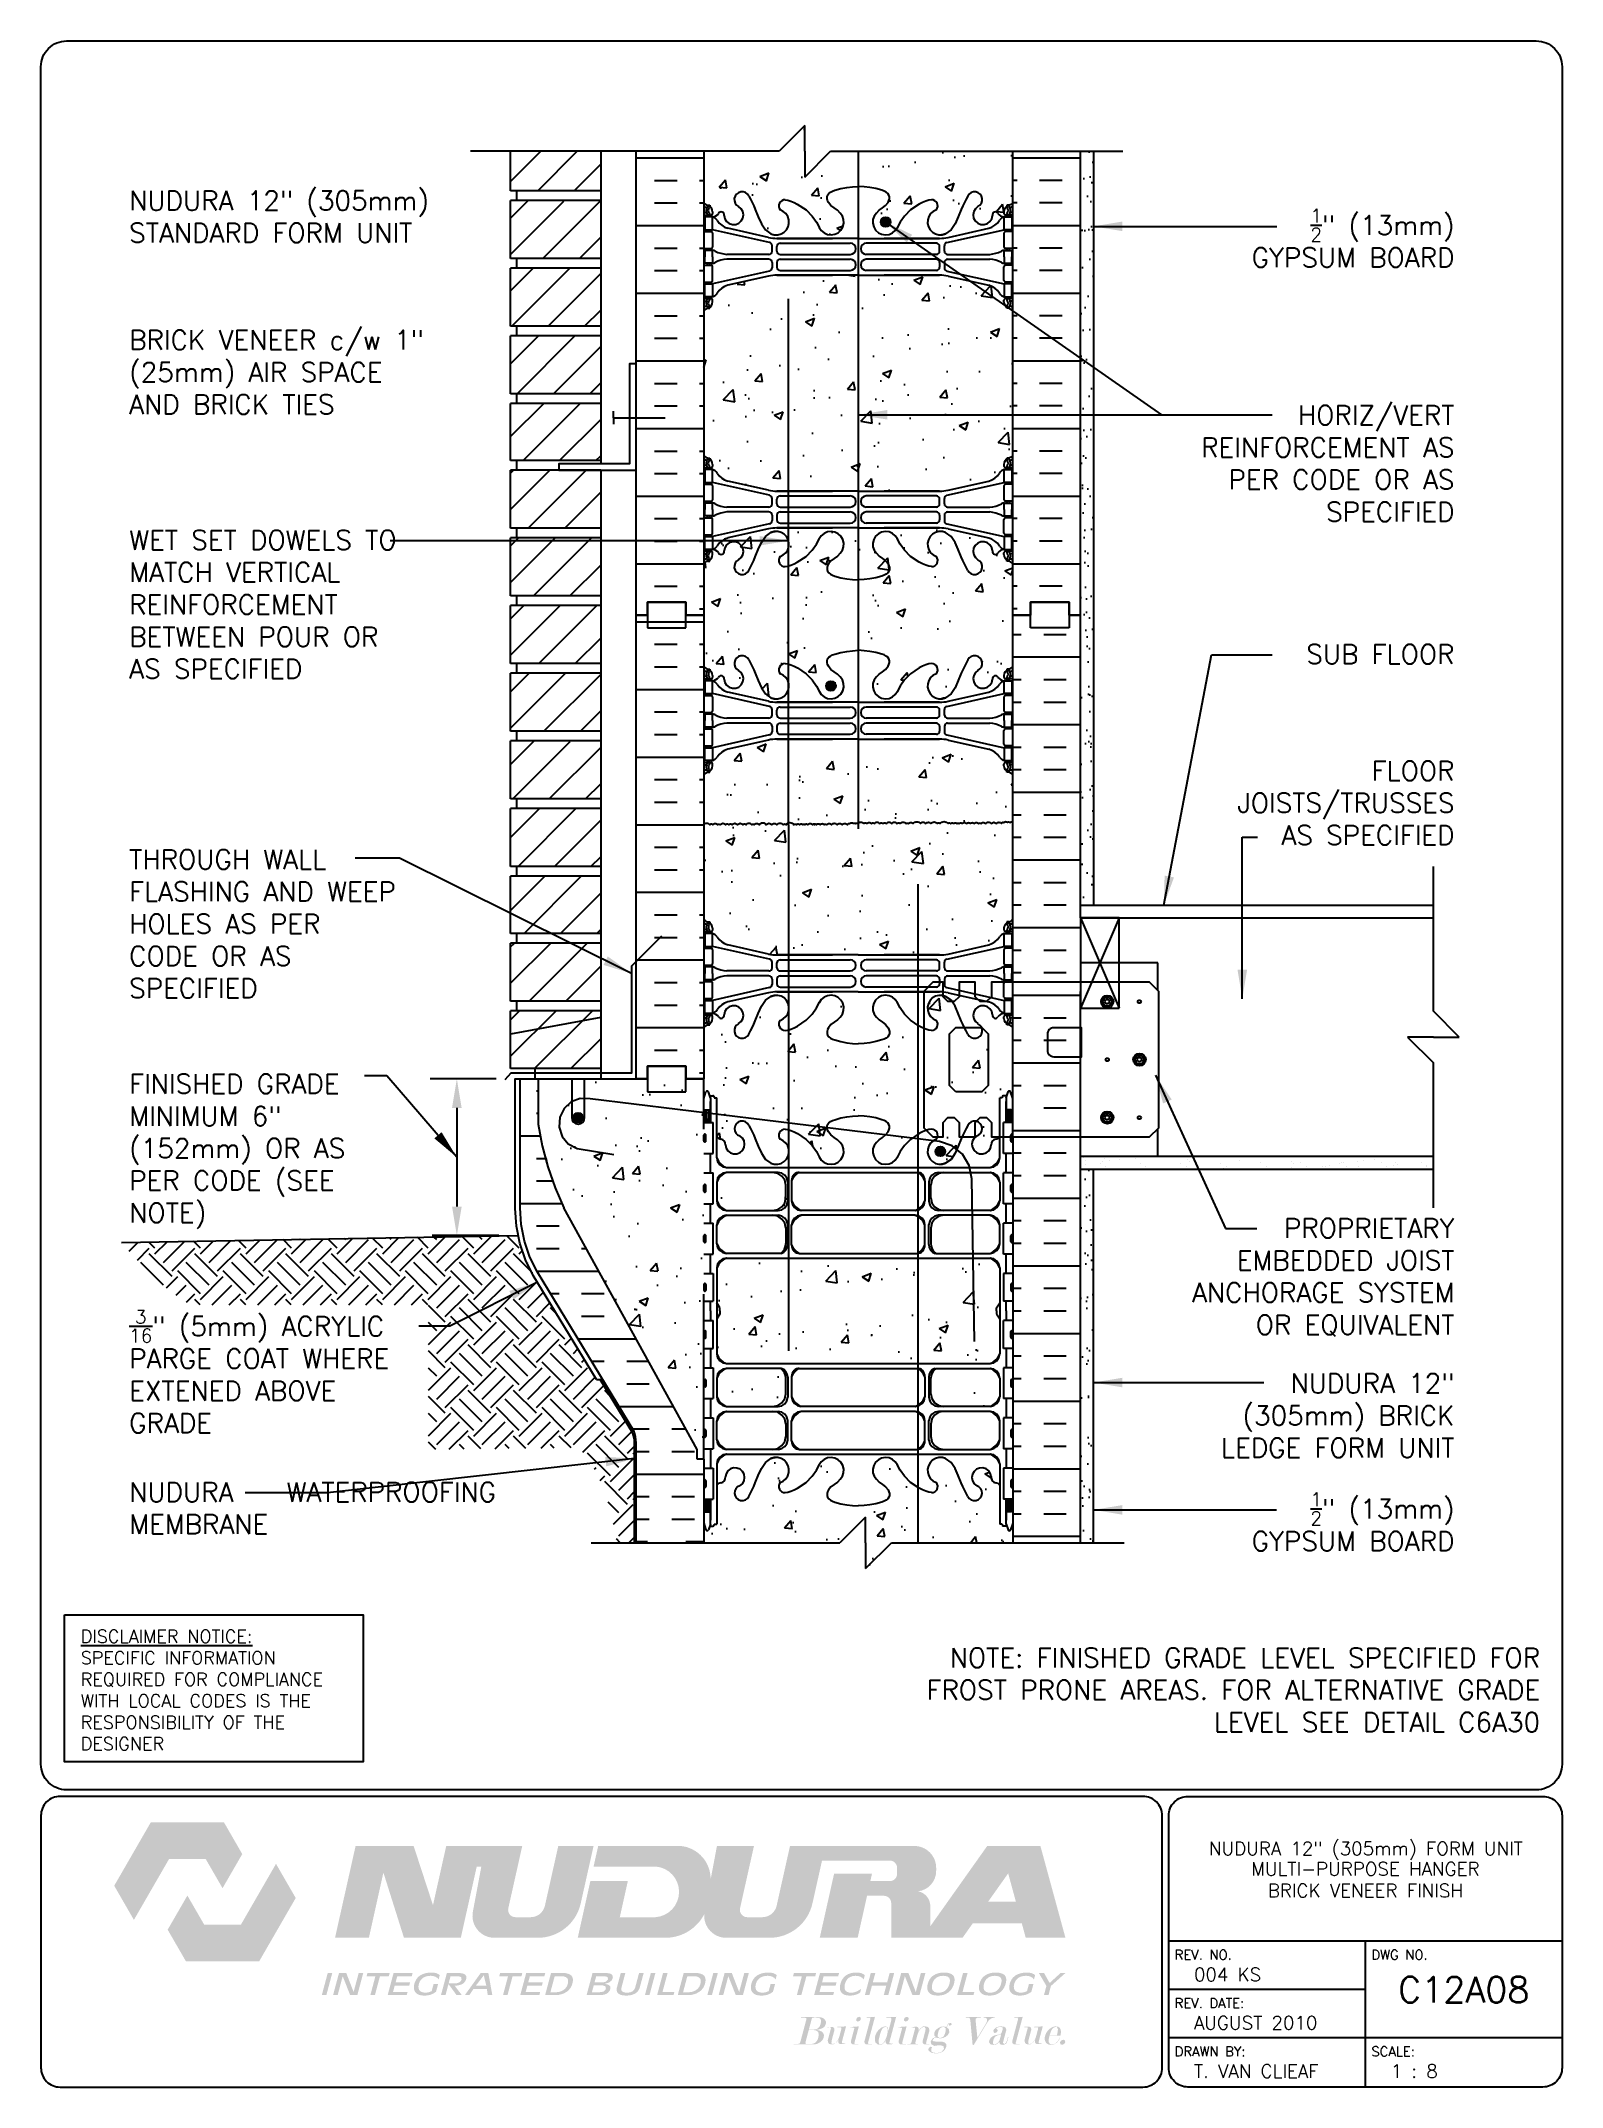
# Paper-space layout 'C12A08' of a CAD drawing. Header units: inches. Extents: x 0.42 to 7.8, y 0.49 to 10.41.
# The model-space entities are those that its viewports show. They can reach past a viewport. Long polylines and large blocks are cut down to what shows.
import ezdxf
from ezdxf.enums import TextEntityAlignment as Align

# ---------------------------------------------------------------- set-up
doc = ezdxf.new("R2010")
doc.units = ezdxf.units.IN
doc.header["$LTSCALE"] = 0.5
doc.header["$MEASUREMENT"] = 0
for name, pattern in [('DASHED2', [0.375, 0.25, -0.125]), ('DASHEDX2', [1.5, 1, -0.5]), ('HIDDEN2', [0.1875, 0.125, -0.0625])]:
    doc.linetypes.add(name, pattern=pattern)
for name, color, linetype in [('HATCH', 12, 'Continuous'), ('Hidden2', 12, 'HIDDEN2'), ('line25', 2, 'Continuous'), ('LINE3', 3, 'Continuous'), ('LINE50', 5, 'Continuous'), ('LINE9', 9, 'Continuous'), ('LOGO', 7, 'Continuous'), ('TBK_LINE65', 3, 'Continuous'), ('TBK_TEXT', 4, 'Continuous'), ('TEXT', 4, 'Continuous'), ('Web_Edge', 9, 'Continuous')]:
    doc.layers.add(name, color=color, linetype=linetype)
doc.styles.add('DIM', font='romans.shx', dxfattribs={"width": 0.7})
doc.styles.add('ROMANS', font='romans.shx', dxfattribs={"height": 1.125})
doc.dimstyles.new('ext_12', dxfattribs={"dimscale": 12, "dimtxt": 0.09375, "dimasz": 0.09375, "dimexe": 0.09375, "dimexo": 0.0625, "dimgap": 0.0625, "dimtad": 1, "dimdec": 1, "dimzin": 3, "dimdsep": 46, "dimlunit": 4, "dimtxsty": 'DIM', "dimcen": 0.09, "dimdle": 0.09375, "dimclrt": 4, "dimadec": 0, "dimazin": 0, "dimtfac": 1, "dimtdec": 1, "dimtmove": 2, "dimatfit": 3, "dimfxl": 1, "dimfrac": 2, "dimtolj": 1, "dimtzin": 0, "dimarcsym": 0})
pattern_1 = [(37.5, (158.88646, -54.21265), (-0.031497, 0.963412), [0, -0.76, 0, -0.85, 0, -0.8125]), (7.5, (158.8865, -54.2126), (0.884888, 1.411073), [0, -0.41, 0, -0.685, 0, -0.2625]), (327.5, (158.27146, -54.21265), (1.557071, 0.00283), [0, -0.25, 0, -0.9, 0, -1.175]), (317.5, (158.2715, -54.2126), (1.503063, 0.438838), [0, -0.125, 0, -0.59, 0, -0.675])]

psp = doc.layouts.new('C12A08')

# ---------------------------------------------------------------- texts
at = {"layer": 'TBK_TEXT', "color": 7, "style": 'ROMANS'}
for s, p in [('REV. NO.', (5.9215, 1.107)), ('DWG NO.', (6.876, 1.107)), ('REV. DATE:', (5.9215, 0.8726)), ('DRAWN BY:', (5.9215, 0.6382)), ('SCALE:', (6.876, 0.6382))]:
    psp.add_text(s, height=0.04688, dxfattribs=at).set_placement(p)
at = {"layer": 'TEXT', "insert": (0.6134, 2.7065), "char_height": 0.0625, "width": 1.41371, "attachment_point": 1, "style": 'ROMANS'}
psp.add_mtext('{\\Fromans.shx|c1;\\LDISCLAIMER NOTICE:\\l\\PSPECIFIC INFORMATION REQUIRED FOR COMPLIANCE WITH LOCAL CODES IS THE RESPONSIBILITY OF THE DESIGNER}', dxfattribs=at)

msp = doc.modelspace()

# ---------------------------------------------------------------- texts
at = {"layer": 'TEXT', "char_height": 0.75, "style": 'ROMANS'}
for s, insert, width, attachment_point in [('NUDURA 12" (305mm) STANDARD FORM UNIT', (144.384, 10.12), 12.97616, 4), ('\\A1;{\\H0.7x;\\S1/2;}" (13mm) GYPSUM BOARD', (195.831, 9.291), 9.97998, 6), ('BRICK VENEER c/w 1" (25mm) AIR SPACE AND BRICK TIES', (144.384, 4.09), 12.97616, 4), ('HORIZ/VERT REINFORCEMENT AS PER CODE OR AS SPECIFIED', (195.831, 0.547), 11.43486, 6), ('WET SET DOWELS TO MATCH VERTICAL\\PREINFORCEMENT BETWEEN POUR OR AS SPECIFIED', (144.384, -4.926), 11.43486, 4), ('\\A1;{\\H1x;SUB FLOOR}', (195.831, -6.857), 11.43486, 6), ('\\A1;FLOOR JOISTS/TRUSSES \\PAS SPECIFIED', (195.831, -12.629), 11.43486, 6), ('THROUGH WALL FLASHING AND WEEP HOLES AS PER CODE OR AS SPECIFIED', (144.384, -17.318), 11.43486, 4), ('FINISHED GRADE MINIMUM 6" (152mm) OR AS PER CODE (SEE NOTE)', (144.384, -26.155), 10.75183, 4), ('\\A1;PROPRIETARY EMBEDDED JOIST ANCHORAGE SYSTEM OR EQUIVALENT', (195.831, -31.038), 11.43486, 6), ('\\A1;{\\H0.7x;\\S3/16;}" (5mm) ACRYLIC PARGE COAT WHERE EXTENED ABOVE GRADE', (144.384, -34.685), 11.43486, 4), ('\\A1;NUDURA 12" (305mm) BRICK LEDGE FORM UNIT', (195.831, -36.399), 11.10064, 6), ('NUDURA    WATERPROOFING MEMBRANE ', (144.384, -39.992), 16.25496, 4), ('\\A1;{\\H0.7x;\\S1/2;}" (13mm) GYPSUM BOARD', (195.831, -40.52), 8.71502, 6), ('\\A1;NOTE: FINISHED GRADE LEVEL SPECIFIED FOR FROST PRONE AREAS. FOR ALTERNATIVE GRADE LEVEL SEE DETAIL C6A30', (199.155, -47.046), 27.2137, 6)]:
    msp.add_mtext(s, dxfattribs=dict(at, insert=insert, width=width, attachment_point=attachment_point))

# ---------------------------------------------------------------- blocks, each defined once
blk = doc.blocks.new('TITLEBLOCK-Tag')
at = {"style": 'ROMANS'}
for tag, height, p in [('TITLE_LINE_1', 0.0625, (0.927, -0.1328)), ('TITLE_LINE_2', 0.0625, (0.9294, -0.2258)), ('CENTRE-LINE-3', 0.0625, (0.927, -0.3246)), ('TITLE_LINE_4', 0.0625, (0.927, -0.4299)), ('TITLE_LINE_5', 0.0625, (0.927, -0.526)), ('DWG', 0.125, (1.4043, -0.9102))]:
    blk.add_attdef(tag, text='', height=height, dxfattribs=at).set_placement(p, align=Align.MIDDLE_CENTER)
for tag, p in [('LATEST_REVISION', (0.0954, -0.8366)), ('REVISION_DATE', (0.0954, -1.071)), ('DRAWN_BY', (0.0954, -1.3053)), ('SCALE', (1.0499, -1.3053))]:
    blk.add_attdef(tag, text='', height=0.0469, dxfattribs=at).set_placement(p, align=Align.MIDDLE_LEFT)
blk = doc.blocks.new('12-inch Hinge Pin Web')
at = {"layer": 'Web_Edge'}
for p, q in [((349.969, 208.905), (350.059, 208.905)), ((350.059, 208.905), (350.059, 208.863)), ((361.677, 208.905), (361.587, 208.905)), ((361.587, 208.905), (361.587, 208.863)), ((349.823, 208.626), (349.901, 208.626)), ((349.823, 208.526), (350.107, 208.526)), ((349.969, 208.526), (349.969, 208.456)), ((350.059, 208.526), (350.059, 208.456)), ((350.169, 208.656), (350.169, 208.588)), ((361.477, 208.656), (361.477, 208.588)), ((361.823, 208.526), (361.54, 208.526)), ((361.587, 208.526), (361.587, 208.456)), ((361.677, 208.526), (361.677, 208.456)), ((361.823, 208.626), (361.746, 208.626)), ((349.823, 207.886), (350.107, 207.886)), ((349.969, 207.956), (349.969, 207.886)), ((350.059, 207.956), (350.059, 207.886)), ((352.382, 207.459), (350.164, 207.956)), ((350.169, 207.823), (350.169, 207.288)), ((352.339, 207.658), (350.758, 208.011)), ((352.48, 207.125), (352.48, 207.337)), ((352.666, 207.622), (354.823, 207.622)), ((355.823, 207.622), (352.666, 207.622)), ((352.667, 207.126), (352.667, 207.31)), ((352.792, 207.435), (355.511, 207.435)), ((355.823, 207.622), (358.981, 207.622)), ((358.855, 207.435), (356.135, 207.435)), ((358.981, 207.622), (356.823, 207.622)), ((358.98, 207.126), (358.98, 207.31)), ((359.167, 207.125), (359.167, 207.337)), ((359.265, 207.459), (361.482, 207.956)), ((359.308, 207.658), (360.889, 208.011)), ((361.477, 207.823), (361.477, 207.288)), ((361.823, 207.886), (361.54, 207.886)), ((361.587, 207.956), (361.587, 207.886)), ((361.677, 207.956), (361.677, 207.886)), ((349.823, 207.226), (350.107, 207.226)), ((349.823, 206.586), (350.107, 206.586)), ((349.969, 207.226), (349.969, 207.156)), ((349.969, 206.586), (349.969, 206.656)), ((350.059, 207.226), (350.059, 207.156)), ((350.059, 206.586), (350.059, 206.656)), ((350.169, 205.988), (350.169, 206.523)), ((352.355, 207), (350.717, 207)), ((352.355, 206.812), (350.717, 206.812)), ((352.48, 206.687), (352.48, 206.475)), ((352.667, 206.686), (352.667, 206.502)), ((352.792, 207.001), (355.511, 207.001)), ((352.792, 206.811), (355.511, 206.811)), ((358.855, 207.001), (356.135, 207.001)), ((358.855, 206.811), (356.135, 206.811)), ((358.98, 206.686), (358.98, 206.502)), ((359.167, 206.687), (359.167, 206.475)), ((359.292, 207), (360.93, 207)), ((359.292, 206.812), (360.93, 206.812)), ((361.477, 205.988), (361.477, 206.523)), ((361.823, 207.226), (361.54, 207.226)), ((361.823, 206.586), (361.54, 206.586)), ((361.587, 207.226), (361.587, 207.156)), ((361.587, 206.586), (361.587, 206.656)), ((361.677, 207.226), (361.677, 207.156)), ((361.677, 206.586), (361.677, 206.656)), ((349.823, 205.926), (350.107, 205.926)), ((349.969, 205.856), (349.969, 205.926)), ((350.059, 205.856), (350.059, 205.926)), ((352.382, 206.353), (350.164, 205.856)), ((352.339, 206.154), (350.758, 205.801)), ((352.666, 206.19), (354.823, 206.19)), ((355.823, 206.19), (352.666, 206.19)), ((352.792, 206.377), (355.511, 206.377)), ((355.823, 206.19), (358.981, 206.19)), ((358.855, 206.377), (356.135, 206.377)), ((358.981, 206.19), (356.823, 206.19)), ((359.265, 206.353), (361.482, 205.856)), ((359.308, 206.154), (360.889, 205.801)), ((361.823, 205.926), (361.54, 205.926)), ((361.587, 205.856), (361.587, 205.926)), ((361.677, 205.856), (361.677, 205.926)), ((349.823, 205.286), (350.107, 205.286)), ((349.823, 205.186), (349.901, 205.186)), ((349.969, 205.286), (349.969, 205.356)), ((349.969, 204.907), (350.059, 204.907)), ((350.059, 205.286), (350.059, 205.356)), ((350.059, 204.907), (350.059, 204.949)), ((350.169, 205.156), (350.169, 205.223)), ((361.477, 205.156), (361.477, 205.223)), ((361.823, 205.286), (361.54, 205.286)), ((361.587, 205.286), (361.587, 205.356)), ((361.587, 204.907), (361.587, 204.949)), ((361.677, 204.907), (361.587, 204.907)), ((361.677, 205.286), (361.677, 205.356)), ((361.823, 205.186), (361.746, 205.186)), ((349.823, 198.818), (349.901, 198.818)), ((349.823, 198.718), (350.107, 198.718)), ((349.969, 199.097), (350.059, 199.097)), ((349.969, 198.718), (349.969, 198.648)), ((350.059, 199.097), (350.059, 199.055)), ((350.059, 198.718), (350.059, 198.648)), ((350.169, 198.848), (350.169, 198.781)), ((361.477, 198.848), (361.477, 198.781)), ((361.823, 198.718), (361.54, 198.718)), ((361.677, 199.097), (361.587, 199.097)), ((361.587, 199.097), (361.587, 199.055)), ((361.587, 198.718), (361.587, 198.648)), ((361.677, 198.718), (361.677, 198.648)), ((361.823, 198.818), (361.746, 198.818)), ((349.823, 198.078), (350.107, 198.078)), ((349.969, 198.148), (349.969, 198.078)), ((350.059, 198.148), (350.059, 198.078)), ((352.382, 197.652), (350.164, 198.148)), ((350.169, 198.016), (350.169, 197.481)), ((352.339, 197.85), (350.758, 198.203)), ((352.666, 197.814), (354.823, 197.814)), ((355.823, 197.814), (352.666, 197.814)), ((355.823, 197.814), (358.981, 197.814)), ((358.981, 197.814), (356.823, 197.814)), ((359.265, 197.652), (361.482, 198.148)), ((359.308, 197.85), (360.889, 198.203)), ((361.477, 198.016), (361.477, 197.481)), ((361.823, 198.078), (361.54, 198.078)), ((361.587, 198.148), (361.587, 198.078)), ((361.677, 198.148), (361.677, 198.078)), ((349.823, 197.418), (350.107, 197.418)), ((349.969, 197.418), (349.969, 197.348)), ((350.059, 197.418), (350.059, 197.348)), ((352.355, 197.192), (350.717, 197.192)), ((352.355, 197.004), (350.717, 197.004)), ((352.48, 197.317), (352.48, 197.53)), ((352.667, 197.318), (352.667, 197.502)), ((352.792, 197.627), (355.511, 197.627)), ((352.792, 197.193), (355.511, 197.193)), ((352.792, 197.003), (355.511, 197.003)), ((358.855, 197.627), (356.135, 197.627)), ((358.855, 197.193), (356.135, 197.193)), ((358.855, 197.003), (356.135, 197.003)), ((358.98, 197.318), (358.98, 197.502)), ((359.167, 197.317), (359.167, 197.53)), ((359.292, 197.192), (360.93, 197.192)), ((359.292, 197.004), (360.93, 197.004)), ((361.823, 197.418), (361.54, 197.418)), ((361.587, 197.418), (361.587, 197.348)), ((361.677, 197.418), (361.677, 197.348)), ((349.823, 196.778), (350.107, 196.778)), ((349.969, 196.778), (349.969, 196.848)), ((350.059, 196.778), (350.059, 196.848)), ((352.382, 196.545), (350.164, 196.048)), ((350.169, 196.181), (350.169, 196.716)), ((352.339, 196.347), (350.758, 195.994)), ((352.48, 196.879), (352.48, 196.667)), ((352.666, 196.383), (354.823, 196.383)), ((355.823, 196.383), (352.666, 196.383)), ((352.667, 196.878), (352.667, 196.694)), ((352.792, 196.569), (355.511, 196.569)), ((355.823, 196.383), (358.981, 196.383)), ((358.855, 196.569), (356.135, 196.569)), ((358.981, 196.383), (356.823, 196.383)), ((358.98, 196.878), (358.98, 196.694)), ((359.167, 196.879), (359.167, 196.667)), ((359.265, 196.545), (361.482, 196.048)), ((359.308, 196.347), (360.889, 195.994)), ((361.477, 196.181), (361.477, 196.716)), ((361.823, 196.778), (361.54, 196.778)), ((361.587, 196.778), (361.587, 196.848)), ((361.677, 196.778), (361.677, 196.848)), ((349.823, 196.118), (350.107, 196.118)), ((349.823, 195.478), (350.107, 195.478)), ((349.823, 195.378), (349.901, 195.378)), ((349.969, 196.048), (349.969, 196.118)), ((349.969, 195.478), (349.969, 195.548)), ((350.059, 196.048), (350.059, 196.118)), ((350.059, 195.478), (350.059, 195.548)), ((350.169, 195.348), (350.169, 195.416)), ((361.477, 195.348), (361.477, 195.416)), ((361.823, 196.118), (361.54, 196.118)), ((361.823, 195.478), (361.54, 195.478)), ((361.587, 196.048), (361.587, 196.118)), ((361.587, 195.478), (361.587, 195.548)), ((361.677, 196.048), (361.677, 196.118)), ((361.677, 195.478), (361.677, 195.548)), ((361.823, 195.378), (361.746, 195.378)), ((349.969, 195.099), (350.059, 195.099)), ((350.059, 195.099), (350.059, 195.141)), ((361.587, 195.099), (361.587, 195.141)), ((361.677, 195.099), (361.587, 195.099))]:
    blk.add_line(p, q, dxfattribs=at)
for points in [[(349.864, 207.956), (350.164, 207.956), (350.164, 208.456), (349.864, 208.456)], [(361.782, 207.956), (361.482, 207.956), (361.482, 208.456), (361.782, 208.456)], [(349.864, 205.856), (350.164, 205.856), (350.164, 205.356), (349.864, 205.356)], [(361.782, 205.856), (361.482, 205.856), (361.482, 205.356), (361.782, 205.356)], [(349.864, 198.148), (350.164, 198.148), (350.164, 198.648), (349.864, 198.648)], [(361.782, 198.148), (361.482, 198.148), (361.482, 198.648), (361.782, 198.648)], [(349.864, 196.048), (350.164, 196.048), (350.164, 195.548), (349.864, 195.548)], [(361.782, 196.048), (361.482, 196.048), (361.482, 195.548), (361.782, 195.548)]]:
    blk.add_lwpolyline(points, close=True, dxfattribs=at)
for points in [[(350.164, 206.906), (350.164, 207.156), (349.864, 207.156), (349.864, 206.906)], [(350.164, 206.906), (350.164, 206.656), (349.864, 206.656), (349.864, 206.906)], [(361.482, 206.906), (361.482, 207.156), (361.782, 207.156), (361.782, 206.906)], [(361.482, 206.906), (361.482, 206.656), (361.782, 206.656), (361.782, 206.906)], [(350.164, 197.098), (350.164, 197.348), (349.864, 197.348), (349.864, 197.098)], [(350.164, 197.098), (350.164, 196.848), (349.864, 196.848), (349.864, 197.098)], [(361.482, 197.098), (361.482, 197.348), (361.782, 197.348), (361.782, 197.098)], [(361.482, 197.098), (361.482, 196.848), (361.782, 196.848), (361.782, 197.098)]]:
    blk.add_lwpolyline(points, dxfattribs=at)
for centre, radius, start, end in [((350.169, 209.363), 0.5, 226.21089, 250.52878), ((350.169, 209.363), 0.6, 234.78322, 245.07477), ((350.163, 208.71), 0.25, 140.11451, 222.46087), ((350.005, 208.841), 0.045, 321.448, 139.1879), ((349.919, 208.656), 0.25, 0, 70.52878), ((350.989, 208.532), 0.375, 182.92371, 59.86753), ((351.309, 209.126), 0.3, 27.59697, 243.94252), ((352.982, 208.879), 0.242, 90, 218.23271), ((358.665, 208.879), 0.242, 321.76729, 90), ((360.337, 209.126), 0.3, 296.05748, 152.40303), ((360.657, 208.532), 0.375, 120.13247, 357.07629), ((361.727, 208.656), 0.25, 109.47122, 180), ((361.641, 208.841), 0.045, 40.8121, 218.552), ((361.477, 209.363), 0.5, 289.47122, 313.78911), ((361.484, 208.71), 0.25, 317.53913, 39.88549), ((361.477, 209.363), 0.6, 294.92523, 305.21678), ((349.902, 208.646), 0.0196, 269.40316, 15.4901), ((349.907, 208.8), 0.021, 343.464, 63.99573), ((350.012, 208.572), 0.045, 222.46087, 42.46087), ((350.163, 208.71), 0.16, 140.00008, 222.46087), ((350.107, 208.588), 0.0625, 270, 0), ((350.127, 208.805), 0.352, 276.12908, 321.53314), ((350.042, 208.113), 0.364, 34.97751, 70.33874), ((350.965, 208.725), 0.743, 212.79192, 253.81071), ((350.504, 208.537), 0.113, 347.81557, 154.05694), ((352.636, 208.254), 0.5, 246.21387, 71.79367), ((354.761, 208.254), 0.5, 204.81899, 44.18751), ((356.886, 208.254), 0.5, 135.81249, 335.18101), ((359.011, 208.254), 0.5, 108.20633, 293.78613), ((360.682, 208.725), 0.743, 286.18929, 327.20808), ((361.143, 208.537), 0.113, 25.94306, 192.18443), ((361.52, 208.805), 0.352, 218.46686, 263.87092), ((361.605, 208.113), 0.364, 109.66126, 145.02249), ((361.54, 208.588), 0.0625, 180, 270), ((361.635, 208.572), 0.045, 137.53913, 317.53913), ((361.484, 208.71), 0.16, 317.53913, 39.99992), ((361.74, 208.8), 0.021, 116.00427, 196.536), ((361.745, 208.646), 0.0196, 164.5099, 270.59684), ((350.107, 207.823), 0.0625, 0, 90), ((350.107, 207.288), 0.0625, 270, 0), ((352.666, 209.122), 1.5, 257.41348, 270), ((352.355, 207.337), 0.125, 0, 77.37673), ((352.792, 207.31), 0.125, 90, 180), ((355.511, 207.218), 0.217, 270, 90), ((356.135, 207.218), 0.217, 90, 270), ((358.855, 207.31), 0.125, 0, 90), ((358.981, 209.122), 1.5, 270, 282.58652), ((359.292, 207.337), 0.125, 102.62327, 180), ((361.54, 207.823), 0.0625, 90, 180), ((361.54, 207.288), 0.0625, 180, 270), ((350.107, 206.523), 0.0625, 0, 90), ((350.16, 206.937), 0.219, 60.49375, 88.91995), ((350.16, 206.875), 0.219, 271.08005, 299.50625), ((350.806, 208.167), 1.17, 242.63655, 265.65045), ((350.806, 205.645), 1.17, 94.34955, 117.36345), ((352.355, 207.125), 0.125, 270, 0), ((352.355, 206.687), 0.125, 0, 90), ((352.355, 206.475), 0.125, 282.62327, 0), ((352.792, 207.126), 0.125, 180, 270), ((352.792, 206.686), 0.125, 90, 180), ((352.792, 206.502), 0.125, 180, 270), ((355.511, 206.594), 0.217, 270, 90), ((356.135, 206.594), 0.217, 90, 270), ((358.855, 207.126), 0.125, 270, 360), ((358.855, 206.686), 0.125, 0, 90), ((358.855, 206.502), 0.125, 270, 0), ((359.292, 207.125), 0.125, 180, 270), ((359.292, 206.687), 0.125, 90, 180), ((359.292, 206.475), 0.125, 180, 257.37673), ((360.841, 208.167), 1.17, 274.34955, 297.36345), ((360.841, 205.645), 1.17, 62.63655, 85.65045), ((361.487, 206.937), 0.219, 91.08005, 119.50625), ((361.487, 206.875), 0.219, 240.49375, 268.91995), ((361.54, 206.523), 0.0625, 90, 180), ((350.107, 205.988), 0.0625, 270, 0), ((350.965, 205.087), 0.743, 106.18929, 147.20808), ((352.666, 204.69), 1.5, 90, 102.58652), ((358.981, 204.69), 1.5, 77.41348, 90), ((360.682, 205.087), 0.743, 32.79192, 73.81071), ((361.54, 205.988), 0.0625, 180, 270), ((350.169, 204.449), 0.6, 114.92523, 125.21678), ((350.169, 204.449), 0.5, 109.47122, 133.78911), ((349.902, 205.166), 0.0196, 344.5099, 90.59684), ((350.163, 205.101), 0.25, 137.53913, 219.88549), ((349.907, 205.012), 0.021, 296.00427, 16.536), ((350.005, 204.97), 0.045, 220.8121, 38.552), ((350.012, 205.24), 0.045, 317.53913, 137.53913), ((350.163, 205.101), 0.16, 137.53913, 219.99992), ((349.919, 205.156), 0.25, 289.47122, 360), ((350.107, 205.223), 0.0625, 360, 90), ((350.042, 205.699), 0.364, 289.66126, 325.02249), ((361.605, 205.699), 0.364, 214.97751, 250.33874), ((361.54, 205.223), 0.0625, 90, 180), ((361.727, 205.156), 0.25, 180, 250.52878), ((361.635, 205.24), 0.045, 42.46087, 222.46087), ((361.641, 204.97), 0.045, 141.448, 319.1879), ((361.484, 205.101), 0.16, 320.00008, 42.46087), ((361.477, 204.449), 0.5, 46.21089, 70.52878), ((361.484, 205.101), 0.25, 320.11451, 42.46087), ((361.74, 205.012), 0.021, 163.464, 243.99573), ((361.745, 205.166), 0.0196, 89.40316, 195.4901), ((361.477, 204.449), 0.6, 54.78322, 65.07477), ((350.169, 199.555), 0.5, 226.21089, 250.52878), ((350.169, 199.555), 0.6, 234.78322, 245.07477), ((349.902, 198.838), 0.0196, 269.40316, 15.4901), ((350.163, 198.903), 0.25, 140.11451, 222.46087), ((349.907, 198.992), 0.021, 343.464, 63.99573), ((350.005, 199.034), 0.045, 321.448, 139.1879), ((350.012, 198.764), 0.045, 222.46087, 42.46087), ((349.919, 198.848), 0.25, 0, 70.52878), ((350.163, 198.903), 0.16, 140.00008, 222.46087), ((350.107, 198.781), 0.0625, 270, 0), ((350.042, 198.306), 0.364, 34.97751, 70.33874), ((350.965, 198.917), 0.743, 212.79192, 253.81071), ((360.682, 198.917), 0.743, 286.18929, 327.20808), ((361.605, 198.306), 0.364, 109.66126, 145.02249), ((361.727, 198.848), 0.25, 109.47122, 180), ((361.54, 198.781), 0.0625, 180, 270), ((361.635, 198.764), 0.045, 137.53913, 317.53913), ((361.641, 199.034), 0.045, 40.8121, 218.552), ((361.484, 198.903), 0.16, 317.53913, 39.99992), ((361.477, 199.555), 0.5, 289.47122, 313.78911), ((361.484, 198.903), 0.25, 317.53913, 39.88549), ((361.74, 198.992), 0.021, 116.00427, 196.536), ((361.745, 198.838), 0.0196, 164.5099, 270.59684), ((361.477, 199.555), 0.6, 294.92523, 305.21678), ((350.107, 198.016), 0.0625, 0, 90), ((352.666, 199.314), 1.5, 257.41348, 270), ((358.981, 199.314), 1.5, 270, 282.58652), ((361.54, 198.016), 0.0625, 90, 180), ((350.107, 197.481), 0.0625, 270, 0), ((350.16, 197.13), 0.219, 60.49375, 88.91995), ((350.806, 198.359), 1.17, 242.63655, 265.65045), ((350.806, 195.837), 1.17, 94.34955, 117.36345), ((352.355, 197.317), 0.125, 270, 0), ((352.355, 196.879), 0.125, 0, 90), ((352.355, 197.53), 0.125, 0, 77.37673), ((352.792, 197.502), 0.125, 90, 180), ((352.792, 197.318), 0.125, 180, 270), ((352.792, 196.878), 0.125, 90, 180), ((355.511, 197.41), 0.217, 270, 90), ((355.511, 196.786), 0.217, 270, 90), ((356.135, 197.41), 0.217, 90, 270), ((356.135, 196.786), 0.217, 90, 270), ((358.855, 197.502), 0.125, 0, 90), ((358.855, 197.318), 0.125, 270, 360), ((358.855, 196.878), 0.125, 0, 90), ((359.292, 197.53), 0.125, 102.62327, 180), ((359.292, 197.317), 0.125, 180, 270), ((359.292, 196.879), 0.125, 90, 180), ((360.841, 198.359), 1.17, 274.34955, 297.36345), ((360.841, 195.837), 1.17, 62.63655, 85.65045), ((361.487, 197.13), 0.219, 91.08005, 119.50625), ((361.54, 197.481), 0.0625, 180, 270), ((350.107, 196.716), 0.0625, 0, 90), ((350.107, 196.181), 0.0625, 270, 0), ((350.16, 197.067), 0.219, 271.08005, 299.50625), ((352.666, 194.883), 1.5, 90, 102.58652), ((352.355, 196.667), 0.125, 282.62327, 0), ((352.636, 195.75), 0.5, 288.20633, 113.78613), ((352.792, 196.694), 0.125, 180, 270), ((354.761, 195.75), 0.5, 315.81249, 155.18101), ((356.886, 195.75), 0.5, 24.81899, 224.18751), ((359.011, 195.75), 0.5, 66.21387, 251.79367), ((358.855, 196.694), 0.125, 270, 0), ((358.981, 194.883), 1.5, 77.41348, 90), ((359.292, 196.667), 0.125, 180, 257.37673), ((361.487, 197.067), 0.219, 240.49375, 268.91995), ((361.54, 196.716), 0.0625, 90, 180), ((361.54, 196.181), 0.0625, 180, 270), ((349.902, 195.359), 0.0196, 344.5099, 90.59684), ((350.163, 195.294), 0.25, 137.53913, 219.88549), ((350.012, 195.432), 0.045, 317.53913, 137.53913), ((350.163, 195.294), 0.16, 137.53913, 219.99992), ((349.919, 195.348), 0.25, 289.47122, 360), ((350.107, 195.416), 0.0625, 360, 90), ((350.042, 195.891), 0.364, 289.66126, 325.02249), ((350.127, 195.199), 0.352, 38.46686, 83.87092), ((350.965, 195.28), 0.743, 106.18929, 147.20808), ((350.504, 195.467), 0.113, 205.94306, 12.18443), ((350.989, 195.472), 0.375, 300.13247, 177.07629), ((360.657, 195.472), 0.375, 2.92371, 239.86753), ((360.682, 195.28), 0.743, 32.79192, 73.81071), ((361.143, 195.467), 0.113, 167.81557, 334.05694), ((361.52, 195.199), 0.352, 96.12908, 141.53314), ((361.605, 195.891), 0.364, 214.97751, 250.33874), ((361.54, 195.416), 0.0625, 90, 180), ((361.727, 195.348), 0.25, 180, 250.52878), ((361.635, 195.432), 0.045, 42.46087, 222.46087), ((361.484, 195.294), 0.16, 320.00008, 42.46087), ((361.484, 195.294), 0.25, 320.11451, 42.46087), ((361.745, 195.359), 0.0196, 89.40316, 195.4901), ((350.169, 194.641), 0.6, 114.92523, 125.21678), ((350.169, 194.641), 0.5, 109.47122, 133.78911), ((349.907, 195.204), 0.021, 296.00427, 16.536), ((350.005, 195.163), 0.045, 220.8121, 38.552), ((351.309, 194.878), 0.3, 116.05748, 332.40303), ((352.982, 195.125), 0.242, 141.76729, 270), ((358.665, 195.125), 0.242, 270, 38.23271), ((360.337, 194.878), 0.3, 207.59697, 63.94252), ((361.641, 195.163), 0.045, 141.448, 319.1879), ((361.477, 194.641), 0.5, 46.21089, 70.52878), ((361.74, 195.204), 0.021, 163.464, 243.99573), ((361.477, 194.641), 0.6, 54.78322, 65.07477)]:
    blk.add_arc(centre, radius, start, end, dxfattribs=at)
for points, knots in [([(355.119, 208.603), (355.012, 208.766), (354.652, 208.856), (354.575, 209.352), (355.123, 209.588), (355.527, 209.616), (355.823, 209.637)], [0.229407, 0.229407, 0.229407, 0.229407, 0.844432, 1.128849, 1.464331, 2.389004, 2.389004, 2.389004, 2.389004]), ([(356.527, 208.603), (356.635, 208.766), (356.995, 208.856), (357.072, 209.352), (356.524, 209.588), (356.12, 209.616), (355.823, 209.637)], [0.229407, 0.229407, 0.229407, 0.229407, 0.844432, 1.128849, 1.464331, 2.389004, 2.389004, 2.389004, 2.389004]), ([(351.575, 209.265), (351.661, 209.098), (351.914, 208.608), (352.128, 207.859), (352.538, 207.764), (352.595, 207.756)], [0, 0, 0, 0, 0.579211, 1.703896, 1.875321, 1.875321, 1.875321, 1.875321]), ([(352.982, 209.121), (353.103, 209.123), (353.937, 208.766), (354.176, 208.309), (354.317, 208.026)], [0.038125, 0.038125, 0.038125, 0.038125, 0.320663, 1.258119, 1.258119, 1.258119, 1.258119]), ([(358.665, 209.121), (358.544, 209.123), (357.71, 208.766), (357.471, 208.309), (357.33, 208.026)], [0.038125, 0.038125, 0.038125, 0.038125, 0.320663, 1.258119, 1.258119, 1.258119, 1.258119]), ([(360.072, 209.265), (359.986, 209.098), (359.733, 208.608), (359.519, 207.859), (359.109, 207.764), (359.052, 207.756)], [0, 0, 0, 0, 0.579211, 1.703896, 1.875321, 1.875321, 1.875321, 1.875321]), ([(351.575, 194.739), (351.661, 194.906), (351.914, 195.396), (352.128, 196.145), (352.538, 196.24), (352.595, 196.248)], [0, 0, 0, 0, 0.579211, 1.703896, 1.875321, 1.875321, 1.875321, 1.875321]), ([(360.072, 194.739), (359.986, 194.906), (359.733, 195.396), (359.519, 196.145), (359.109, 196.24), (359.052, 196.248)], [0, 0, 0, 0, 0.579211, 1.703896, 1.875321, 1.875321, 1.875321, 1.875321]), ([(352.982, 194.883), (353.103, 194.881), (353.937, 195.239), (354.176, 195.695), (354.317, 195.979)], [0.038125, 0.038125, 0.038125, 0.038125, 0.320663, 1.258119, 1.258119, 1.258119, 1.258119]), ([(355.119, 195.401), (355.012, 195.238), (354.652, 195.148), (354.575, 194.652), (355.123, 194.416), (355.527, 194.388), (355.823, 194.367)], [0.229407, 0.229407, 0.229407, 0.229407, 0.844432, 1.128849, 1.464331, 2.389004, 2.389004, 2.389004, 2.389004]), ([(356.527, 195.401), (356.635, 195.238), (356.995, 195.148), (357.072, 194.652), (356.524, 194.416), (356.12, 194.388), (355.823, 194.367)], [0.229407, 0.229407, 0.229407, 0.229407, 0.844432, 1.128849, 1.464331, 2.389004, 2.389004, 2.389004, 2.389004]), ([(358.665, 194.883), (358.544, 194.881), (357.71, 195.239), (357.471, 195.695), (357.33, 195.979)], [0.038125, 0.038125, 0.038125, 0.038125, 0.320663, 1.258119, 1.258119, 1.258119, 1.258119])]:
    blk.add_open_spline(points, degree=3, knots=knots, dxfattribs=at)
for points in [[(352.667, 207.131), (352.667, 207.305)], [(358.98, 207.131), (358.98, 207.305)], [(352.667, 206.681), (352.667, 206.507)], [(358.98, 206.681), (358.98, 206.507)], [(352.667, 197.323), (352.667, 197.497)], [(358.98, 197.323), (358.98, 197.497)], [(352.667, 196.873), (352.667, 196.699)], [(358.98, 196.873), (358.98, 196.699)]]:
    blk.add_open_spline(points, degree=1, dxfattribs=at)

# ---------------------------------------------------------------- hatches: boundary and pattern name
at = {"layer": 'HATCH'}
h = msp.add_hatch(dxfattribs=at)
h.set_pattern_fill('AR-CONC', color=256, scale=0.5)
edge = h.paths.add_edge_path()
edge.add_line((172.688, 12.662), (171.614, 12.662))
edge.add_line((171.614, 12.662), (170.614, 11.662))
edge.add_line((170.614, 11.662), (170.614, 12.662))
edge.add_line((170.614, 12.662), (170.614, 13.662))
edge.add_line((170.614, 13.662), (169.614, 12.662))
edge.add_line((169.614, 12.662), (166.688, 12.662))
edge.add_line((166.688, 12.662), (166.688, 10.662))
edge.add_arc((167.034, 11.023), 0.5, 226.21089, 246.42182)
edge.add_line((166.834, 10.565), (166.924, 10.565))
edge.add_line((166.924, 10.565), (166.924, 10.523))
edge.add_arc((166.784, 10.316), 0.25, 0, 55.9442, ccw=False)
edge.add_line((167.034, 10.316), (167.034, 10.248))
edge.add_arc((166.971, 10.248), 0.0625, -90, 0, ccw=False)
edge.add_line((166.971, 10.186), (166.924, 10.186))
edge.add_line((166.924, 10.186), (166.924, 10.116))
edge.add_line((166.924, 10.116), (167.029, 10.116))
edge.add_arc((166.991, 10.466), 0.352, 276.12908, 321.53314)
edge.add_arc((167.369, 10.197), 0.113, -12.18443, 154.05694, ccw=False)
edge.add_arc((167.854, 10.192), 0.375, 182.92371, 419.86753)
edge.add_arc((168.174, 10.786), 0.3, 27.59697, 243.94252, ccw=False)
edge.add_spline(control_points=[(168.44, 10.925), (168.506, 10.796), (168.573, 10.667), (168.636, 10.528)], knot_values=[0, 0, 0, 0, 0.447744, 0.447744, 0.447744, 0.447744], degree=3, periodic=0)
edge.add_spline(control_points=[(168.636, 10.528), (168.655, 10.488), (168.733, 10.309), (168.805, 10.111), (168.869, 9.968)], knot_values=[0.447744, 0.447744, 0.447744, 0.447744, 0.579211, 1.009728, 1.009728, 1.009728, 1.009728], degree=3, periodic=0)
edge.add_spline(control_points=[(168.869, 9.968), (168.885, 9.933), (168.901, 9.899), (168.918, 9.865)], knot_values=[1.009728, 1.009728, 1.009728, 1.009728, 1.116334, 1.116334, 1.116334, 1.116334], degree=3, periodic=0)
edge.add_spline(control_points=[(168.918, 9.865), (168.932, 9.838), (168.946, 9.812), (168.961, 9.787)], knot_values=[1.116334, 1.116334, 1.116334, 1.116334, 1.201719, 1.201719, 1.201719, 1.201719], degree=3, periodic=0)
edge.add_spline(control_points=[(168.961, 9.787), (168.975, 9.763), (168.989, 9.739), (169.004, 9.717)], knot_values=[1.201719, 1.201719, 1.201719, 1.201719, 1.282554, 1.282554, 1.282554, 1.282554], degree=3, periodic=0)
edge.add_spline(control_points=[(169.004, 9.717), (169.015, 9.701), (169.026, 9.685), (169.037, 9.67)], knot_values=[1.282554, 1.282554, 1.282554, 1.282554, 1.339569, 1.339569, 1.339569, 1.339569], degree=3, periodic=0)
edge.add_spline(control_points=[(169.037, 9.67), (169.047, 9.656), (169.058, 9.642), (169.07, 9.629)], knot_values=[1.339569, 1.339569, 1.339569, 1.339569, 1.393854, 1.393854, 1.393854, 1.393854], degree=3, periodic=0)
edge.add_spline(control_points=[(169.07, 9.629), (169.082, 9.615), (169.094, 9.601), (169.107, 9.588)], knot_values=[1.393854, 1.393854, 1.393854, 1.393854, 1.451471, 1.451471, 1.451471, 1.451471], degree=3, periodic=0)
edge.add_spline(control_points=[(169.107, 9.588), (169.119, 9.576), (169.131, 9.565), (169.143, 9.554)], knot_values=[1.451471, 1.451471, 1.451471, 1.451471, 1.505342, 1.505342, 1.505342, 1.505342], degree=3, periodic=0)
edge.add_spline(control_points=[(169.143, 9.554), (169.157, 9.542), (169.171, 9.53), (169.185, 9.52)], knot_values=[1.505342, 1.505342, 1.505342, 1.505342, 1.563384, 1.563384, 1.563384, 1.563384], degree=3, periodic=0)
edge.add_spline(control_points=[(169.185, 9.52), (169.199, 9.51), (169.212, 9.501), (169.227, 9.493)], knot_values=[1.563384, 1.563384, 1.563384, 1.563384, 1.616944, 1.616944, 1.616944, 1.616944], degree=3, periodic=0)
edge.add_spline(control_points=[(169.227, 9.493), (169.238, 9.486), (169.25, 9.479), (169.262, 9.473)], knot_values=[1.616944, 1.616944, 1.616944, 1.616944, 1.660465, 1.660465, 1.660465, 1.660465], degree=3, periodic=0)
edge.add_spline(control_points=[(169.262, 9.473), (169.274, 9.467), (169.286, 9.462), (169.299, 9.457)], knot_values=[1.660465, 1.660465, 1.660465, 1.660465, 1.703896, 1.703896, 1.703896, 1.703896], degree=3, periodic=0)
edge.add_spline(control_points=[(169.299, 9.457), (169.308, 9.453), (169.318, 9.449), (169.329, 9.446)], knot_values=[1.703896, 1.703896, 1.703896, 1.703896, 1.737704, 1.737704, 1.737704, 1.737704], degree=3, periodic=0)
edge.add_spline(control_points=[(169.329, 9.446), (169.341, 9.442), (169.354, 9.438), (169.368, 9.434)], knot_values=[1.737704, 1.737704, 1.737704, 1.737704, 1.78039, 1.78039, 1.78039, 1.78039], degree=3, periodic=0)
edge.add_spline(control_points=[(169.368, 9.434), (169.381, 9.431), (169.395, 9.428), (169.41, 9.425)], knot_values=[1.78039, 1.78039, 1.78039, 1.78039, 1.824512, 1.824512, 1.824512, 1.824512], degree=3, periodic=0)
edge.add_spline(control_points=[(169.41, 9.425), (169.426, 9.421), (169.442, 9.419), (169.459, 9.416)], knot_values=[1.824512, 1.824512, 1.824512, 1.824512, 1.875321, 1.875321, 1.875321, 1.875321], degree=3, periodic=0)
edge.add_arc((169.5, 9.914), 0.5, 265.29258, 431.79367)
edge.add_arc((169.847, 10.539), 0.242, 90, 218.23271, ccw=False)
edge.add_spline(control_points=[(169.847, 10.781), (169.855, 10.781), (169.863, 10.781), (169.872, 10.78)], knot_values=[0.038125, 0.038125, 0.038125, 0.038125, 0.057023, 0.057023, 0.057023, 0.057023], degree=3, periodic=0)
edge.add_spline(control_points=[(169.898, 10.778), (169.889, 10.779), (169.88, 10.78), (169.872, 10.78)], knot_values=[0.057023, 0.057023, 0.057023, 0.057023, 0.075602, 0.075602, 0.075602, 0.075602], degree=3, periodic=0)
edge.add_spline(control_points=[(169.927, 10.773), (169.917, 10.775), (169.908, 10.776), (169.898, 10.778)], knot_values=[0.075602, 0.075602, 0.075602, 0.075602, 0.094827, 0.094827, 0.094827, 0.094827], degree=3, periodic=0)
edge.add_spline(control_points=[(169.958, 10.766), (169.948, 10.768), (169.937, 10.771), (169.927, 10.773)], knot_values=[0.094827, 0.094827, 0.094827, 0.094827, 0.114375, 0.114375, 0.114375, 0.114375], degree=3, periodic=0)
edge.add_spline(control_points=[(169.958, 10.766), (169.978, 10.761), (169.999, 10.755), (170.02, 10.748)], knot_values=[0.114375, 0.114375, 0.114375, 0.114375, 0.151527, 0.151527, 0.151527, 0.151527], degree=3, periodic=0)
edge.add_spline(control_points=[(170.02, 10.748), (170.085, 10.726), (170.155, 10.696), (170.224, 10.663)], knot_values=[0.151527, 0.151527, 0.151527, 0.151527, 0.264927, 0.264927, 0.264927, 0.264927], degree=3, periodic=0)
edge.add_spline(control_points=[(170.224, 10.663), (170.257, 10.647), (170.3, 10.624), (170.341, 10.601), (170.351, 10.596)], knot_values=[0.264927, 0.264927, 0.264927, 0.264927, 0.320663, 0.337943, 0.337943, 0.337943, 0.337943], degree=3, periodic=0)
edge.add_spline(control_points=[(170.351, 10.596), (170.395, 10.571), (170.436, 10.547), (170.475, 10.521)], knot_values=[0.337943, 0.337943, 0.337943, 0.337943, 0.416131, 0.416131, 0.416131, 0.416131], degree=3, periodic=0)
edge.add_spline(control_points=[(170.475, 10.521), (170.511, 10.498), (170.545, 10.474), (170.577, 10.45)], knot_values=[0.416131, 0.416131, 0.416131, 0.416131, 0.48854, 0.48854, 0.48854, 0.48854], degree=3, periodic=0)
edge.add_spline(control_points=[(170.577, 10.45), (170.612, 10.424), (170.645, 10.398), (170.677, 10.372)], knot_values=[0.48854, 0.48854, 0.48854, 0.48854, 0.567329, 0.567329, 0.567329, 0.567329], degree=3, periodic=0)
edge.add_spline(control_points=[(170.677, 10.372), (170.705, 10.347), (170.732, 10.323), (170.758, 10.299)], knot_values=[0.567329, 0.567329, 0.567329, 0.567329, 0.639328, 0.639328, 0.639328, 0.639328], degree=3, periodic=0)
edge.add_spline(control_points=[(170.758, 10.299), (170.786, 10.272), (170.812, 10.245), (170.837, 10.218)], knot_values=[0.639328, 0.639328, 0.639328, 0.639328, 0.718521, 0.718521, 0.718521, 0.718521], degree=3, periodic=0)
edge.add_spline(control_points=[(170.837, 10.218), (170.859, 10.194), (170.88, 10.169), (170.9, 10.145)], knot_values=[0.718521, 0.718521, 0.718521, 0.718521, 0.789856, 0.789856, 0.789856, 0.789856], degree=3, periodic=0)
edge.add_spline(control_points=[(170.9, 10.145), (170.922, 10.118), (170.943, 10.091), (170.962, 10.064)], knot_values=[0.789856, 0.789856, 0.789856, 0.789856, 0.869703, 0.869703, 0.869703, 0.869703], degree=3, periodic=0)
edge.add_spline(control_points=[(170.962, 10.064), (171.017, 9.987), (171.063, 9.911), (171.103, 9.838)], knot_values=[0.869703, 0.869703, 0.869703, 0.869703, 1.0964, 1.0964, 1.0964, 1.0964], degree=3, periodic=0)
edge.add_spline(control_points=[(171.103, 9.838), (171.127, 9.792), (171.15, 9.748), (171.172, 9.705)], knot_values=[1.0964, 1.0964, 1.0964, 1.0964, 1.237398, 1.237398, 1.237398, 1.237398], degree=3, periodic=0)
edge.add_spline(control_points=[(171.181, 9.686), (171.178, 9.692), (171.175, 9.698), (171.172, 9.705)], knot_values=[1.2374, 1.2374, 1.2374, 1.2374, 1.258119, 1.258119, 1.258119, 1.258119], degree=3, periodic=0)
edge.add_arc((171.625, 9.914), 0.5, 208.0183, 404.18751)
edge.add_spline(control_points=[(171.984, 10.263), (171.978, 10.272), (171.972, 10.28), (171.965, 10.289)], knot_values=[0.229407, 0.229407, 0.229407, 0.229407, 0.26315, 0.26315, 0.26315, 0.26315], degree=3, periodic=0)
edge.add_spline(control_points=[(171.965, 10.289), (171.952, 10.306), (171.937, 10.321), (171.921, 10.336)], knot_values=[0.26315, 0.26315, 0.26315, 0.26315, 0.330638, 0.330638, 0.330638, 0.330638], degree=3, periodic=0)
edge.add_spline(control_points=[(171.921, 10.336), (171.913, 10.344), (171.904, 10.351), (171.896, 10.358)], knot_values=[0.330638, 0.330638, 0.330638, 0.330638, 0.364381, 0.364381, 0.364381, 0.364381], degree=3, periodic=0)
edge.add_spline(control_points=[(171.896, 10.358), (171.879, 10.372), (171.861, 10.386), (171.843, 10.399)], knot_values=[0.364381, 0.364381, 0.364381, 0.364381, 0.431869, 0.431869, 0.431869, 0.431869], degree=3, periodic=0)
edge.add_spline(control_points=[(171.843, 10.399), (171.806, 10.426), (171.766, 10.451), (171.728, 10.478)], knot_values=[0.431869, 0.431869, 0.431869, 0.431869, 0.566843, 0.566843, 0.566843, 0.566843], degree=3, periodic=0)
edge.add_spline(control_points=[(171.728, 10.478), (171.709, 10.491), (171.69, 10.504), (171.671, 10.518)], knot_values=[0.566843, 0.566843, 0.566843, 0.566843, 0.63433, 0.63433, 0.63433, 0.63433], degree=3, periodic=0)
edge.add_spline(control_points=[(171.671, 10.518), (171.662, 10.525), (171.653, 10.533), (171.644, 10.54)], knot_values=[0.63433, 0.63433, 0.63433, 0.63433, 0.668074, 0.668074, 0.668074, 0.668074], degree=3, periodic=0)
edge.add_spline(control_points=[(171.644, 10.54), (171.626, 10.555), (171.609, 10.57), (171.593, 10.587)], knot_values=[0.668074, 0.668074, 0.668074, 0.668074, 0.735562, 0.735562, 0.735562, 0.735562], degree=3, periodic=0)
edge.add_spline(control_points=[(171.57, 10.612), (171.577, 10.604), (171.585, 10.595), (171.593, 10.587)], knot_values=[0.735562, 0.735562, 0.735562, 0.735562, 0.769306, 0.769306, 0.769306, 0.769306], degree=3, periodic=0)
edge.add_spline(control_points=[(171.549, 10.64), (171.556, 10.63), (171.563, 10.621), (171.57, 10.612)], knot_values=[0.769306, 0.769306, 0.769306, 0.769306, 0.803049, 0.803049, 0.803049, 0.803049], degree=3, periodic=0)
edge.add_spline(control_points=[(171.53, 10.669), (171.536, 10.659), (171.542, 10.649), (171.549, 10.64)], knot_values=[0.803049, 0.803049, 0.803049, 0.803049, 0.836793, 0.836793, 0.836793, 0.836793], degree=3, periodic=0)
edge.add_spline(control_points=[(171.514, 10.701), (171.518, 10.692), (171.523, 10.682), (171.529, 10.672), (171.53, 10.669)], knot_values=[0.836793, 0.836793, 0.836793, 0.836793, 0.862898, 0.870537, 0.870537, 0.870537, 0.870537], degree=3, periodic=0)
edge.add_spline(control_points=[(171.5, 10.734), (171.504, 10.723), (171.509, 10.712), (171.514, 10.701)], knot_values=[0.870537, 0.870537, 0.870537, 0.870537, 0.90428, 0.90428, 0.90428, 0.90428], degree=3, periodic=0)
edge.add_spline(control_points=[(171.489, 10.769), (171.492, 10.757), (171.496, 10.746), (171.5, 10.734)], knot_values=[0.90428, 0.90428, 0.90428, 0.90428, 0.938024, 0.938024, 0.938024, 0.938024], degree=3, periodic=0)
edge.add_spline(control_points=[(171.482, 10.804), (171.484, 10.792), (171.486, 10.781), (171.489, 10.769)], knot_values=[0.938024, 0.938024, 0.938024, 0.938024, 0.971767, 0.971767, 0.971767, 0.971767], degree=3, periodic=0)
edge.add_spline(control_points=[(171.478, 10.839), (171.478, 10.834), (171.479, 10.828), (171.48, 10.822)], knot_values=[0.988639, 0.988639, 0.988639, 0.988639, 1.005512, 1.005512, 1.005512, 1.005512], degree=3, periodic=0)
edge.add_spline(control_points=[(171.478, 10.857), (171.478, 10.851), (171.478, 10.845), (171.478, 10.839)], knot_values=[1.005512, 1.005512, 1.005512, 1.005512, 1.022383, 1.022383, 1.022383, 1.022383], degree=3, periodic=0)
edge.add_spline(control_points=[(171.479, 10.891), (171.479, 10.886), (171.478, 10.88), (171.478, 10.874)], knot_values=[1.039256, 1.039256, 1.039256, 1.039256, 1.056127, 1.056127, 1.056127, 1.056127], degree=3, periodic=0)
edge.add_spline(control_points=[(171.482, 10.908), (171.481, 10.902), (171.48, 10.897), (171.479, 10.891)], knot_values=[1.056127, 1.056127, 1.056127, 1.056127, 1.072999, 1.072999, 1.072999, 1.072999], degree=3, periodic=0)
edge.add_spline(control_points=[(171.49, 10.94), (171.488, 10.934), (171.486, 10.929), (171.485, 10.924)], knot_values=[1.08987, 1.08987, 1.08987, 1.08987, 1.106743, 1.106743, 1.106743, 1.106743], degree=3, periodic=0)
edge.add_spline(control_points=[(171.495, 10.955), (171.493, 10.95), (171.491, 10.945), (171.49, 10.94)], knot_values=[1.106743, 1.106743, 1.106743, 1.106743, 1.123614, 1.123614, 1.123614, 1.123614], degree=3, periodic=0)
edge.add_spline(control_points=[(171.51, 10.983), (171.507, 10.978), (171.504, 10.974), (171.502, 10.969)], knot_values=[1.140485, 1.140485, 1.140485, 1.140485, 1.157358, 1.157358, 1.157358, 1.157358], degree=3, periodic=0)
edge.add_spline(control_points=[(171.519, 10.996), (171.516, 10.992), (171.513, 10.987), (171.51, 10.983)], knot_values=[1.157358, 1.157358, 1.157358, 1.157358, 1.174229, 1.174229, 1.174229, 1.174229], degree=3, periodic=0)
edge.add_spline(control_points=[(171.539, 11.02), (171.536, 11.016), (171.532, 11.012), (171.529, 11.008)], knot_values=[1.191102, 1.191102, 1.191102, 1.191102, 1.207972, 1.207972, 1.207972, 1.207972], degree=3, periodic=0)
edge.add_spline(control_points=[(171.539, 11.02), (171.543, 11.024), (171.547, 11.028), (171.551, 11.032)], knot_values=[1.207972, 1.207972, 1.207972, 1.207972, 1.224845, 1.224845, 1.224845, 1.224845], degree=3, periodic=0)
edge.add_spline(control_points=[(171.551, 11.032), (171.563, 11.043), (171.577, 11.053), (171.591, 11.062)], knot_values=[1.224845, 1.224845, 1.224845, 1.224845, 1.275461, 1.275461, 1.275461, 1.275461], degree=3, periodic=0)
edge.add_spline(control_points=[(171.621, 11.081), (171.61, 11.075), (171.6, 11.069), (171.591, 11.062)], knot_values=[1.275461, 1.275461, 1.275461, 1.275461, 1.309203, 1.309203, 1.309203, 1.309203], degree=3, periodic=0)
edge.add_spline(control_points=[(171.652, 11.097), (171.641, 11.092), (171.631, 11.086), (171.621, 11.081)], knot_values=[1.309203, 1.309203, 1.309203, 1.309203, 1.342948, 1.342948, 1.342948, 1.342948], degree=3, periodic=0)
edge.add_spline(control_points=[(171.685, 11.112), (171.674, 11.108), (171.663, 11.103), (171.652, 11.097)], knot_values=[1.342948, 1.342948, 1.342948, 1.342948, 1.376691, 1.376691, 1.376691, 1.376691], degree=3, periodic=0)
edge.add_spline(control_points=[(171.72, 11.126), (171.708, 11.122), (171.697, 11.117), (171.685, 11.112)], knot_values=[1.376691, 1.376691, 1.376691, 1.376691, 1.410435, 1.410435, 1.410435, 1.410435], degree=3, periodic=0)
edge.add_spline(control_points=[(171.72, 11.126), (171.731, 11.131), (171.743, 11.135), (171.755, 11.139)], knot_values=[1.410435, 1.410435, 1.410435, 1.410435, 1.44418, 1.44418, 1.44418, 1.44418], degree=3, periodic=0)
edge.add_spline(control_points=[(171.755, 11.139), (171.762, 11.142), (171.785, 11.15), (171.808, 11.157), (171.824, 11.162)], knot_values=[1.44418, 1.44418, 1.44418, 1.44418, 1.464331, 1.511666, 1.511666, 1.511666, 1.511666], degree=3, periodic=0)
edge.add_spline(control_points=[(171.824, 11.162), (171.894, 11.184), (171.962, 11.202), (172.03, 11.217)], knot_values=[1.511666, 1.511666, 1.511666, 1.511666, 1.714129, 1.714129, 1.714129, 1.714129], degree=3, periodic=0)
edge.add_spline(control_points=[(172.03, 11.217), (172.075, 11.227), (172.12, 11.236), (172.164, 11.243)], knot_values=[1.714129, 1.714129, 1.714129, 1.714129, 1.849104, 1.849104, 1.849104, 1.849104], degree=3, periodic=0)
edge.add_spline(control_points=[(172.164, 11.243), (172.253, 11.258), (172.341, 11.269), (172.428, 11.277)], knot_values=[1.849104, 1.849104, 1.849104, 1.849104, 2.119053, 2.119053, 2.119053, 2.119053], degree=3, periodic=0)
edge.add_spline(control_points=[(172.428, 11.277), (172.515, 11.285), (172.601, 11.291), (172.688, 11.297)], knot_values=[2.119053, 2.119053, 2.119053, 2.119053, 2.389, 2.389, 2.389, 2.389], degree=3, periodic=0)
edge.add_line((172.688, 11.297), (172.688, 12.662))
edge = h.paths.add_edge_path()
edge.add_line((178.688, 12.662), (172.688, 12.662))
edge.add_line((172.688, 12.662), (172.688, 11.297))
edge.add_spline(control_points=[(172.688, 11.297), (172.984, 11.276), (173.388, 11.248), (173.936, 11.012), (173.859, 10.517), (173.499, 10.426), (173.392, 10.263)], knot_values=[0.229407, 0.229407, 0.229407, 0.229407, 1.15408, 1.489562, 1.773979, 2.389004, 2.389004, 2.389004, 2.389004], degree=3, periodic=0)
edge.add_arc((173.75, 9.914), 0.5, 135.81249, 331.9817)
edge.add_spline(control_points=[(174.195, 9.686), (174.198, 9.692), (174.201, 9.698), (174.204, 9.705)], knot_values=[1.237398, 1.237398, 1.237398, 1.237398, 1.258119, 1.258119, 1.258119, 1.258119], degree=3, periodic=0)
edge.add_spline(control_points=[(174.204, 9.705), (174.344, 9.985), (174.589, 10.432), (175.408, 10.783), (175.529, 10.781)], knot_values=[0.038125, 0.038125, 0.038125, 0.038125, 0.95486, 1.237398, 1.237398, 1.237398, 1.237398], degree=3, periodic=0)
edge.add_arc((175.529, 10.539), 0.242, -38.23271, 90, ccw=False)
edge.add_arc((175.875, 9.914), 0.5, 108.20633, 274.70742)
edge.add_spline(control_points=[(175.916, 9.416), (175.973, 9.425), (176.027, 9.437), (176.077, 9.457)], knot_values=[1.703896, 1.703896, 1.703896, 1.703896, 1.875321, 1.875321, 1.875321, 1.875321], degree=3, periodic=0)
edge.add_spline(control_points=[(176.077, 9.457), (176.403, 9.587), (176.597, 10.268), (176.85, 10.758), (176.936, 10.925)], knot_values=[0, 0, 0, 0, 1.124685, 1.703896, 1.703896, 1.703896, 1.703896], degree=3, periodic=0)
edge.add_arc((177.202, 10.786), 0.3, -63.94252, 153.06309, ccw=False)
edge.add_arc((177.522, 10.192), 0.375, 120.13247, 357.07629)
edge.add_arc((178.007, 10.197), 0.113, 25.94306, 192.18443, ccw=False)
edge.add_arc((178.384, 10.466), 0.352, 218.46686, 263.87092)
edge.add_line((178.347, 10.116), (178.452, 10.116))
edge.add_line((178.452, 10.116), (178.452, 10.186))
edge.add_line((178.452, 10.186), (178.404, 10.186))
edge.add_arc((178.404, 10.248), 0.0625, 180, 270, ccw=False)
edge.add_line((178.342, 10.248), (178.342, 10.316))
edge.add_arc((178.592, 10.316), 0.25, 124.0558, 180, ccw=False)
edge.add_line((178.452, 10.523), (178.452, 10.565))
edge.add_line((178.452, 10.565), (178.542, 10.565))
edge.add_arc((178.342, 11.023), 0.5, 293.57818, 313.78911)
edge.add_line((178.688, 10.662), (178.688, 12.662))
h.paths.add_polyline_path([(173.938, 9.914, -1), (173.563, 9.914, -1)], flags=16)
h.paths.add_polyline_path([(172.688, 7.85), (169.53, 7.85, 0.054974), (169.203, 7.814), (167.622, 7.461, 0.17445), (167.215, 7.166, -0.168672), (167.029, 7.016), (166.924, 7.016), (166.924, 6.946), (166.971, 6.946, -0.414214), (167.034, 6.883), (167.034, 6.816, -0.249069), (166.924, 6.609), (166.924, 6.567), (166.834, 6.567, 0.088416), (166.688, 6.47), (166.688, 0.854, 0.088416), (166.834, 0.757), (166.924, 0.757), (166.924, 0.715, -0.249069), (167.034, 0.508), (167.034, 0.441, -0.414214), (166.971, 0.378), (166.924, 0.378), (166.924, 0.308), (167.029, 0.308, -0.168672), (167.215, 0.159, 0.17445), (167.622, -0.137), (169.203, -0.49, 0.054974), (169.53, -0.526), (171.688, -0.526), (172.688, -0.526)])
h.paths.add_polyline_path([(178.688, 6.47, 0.088416), (178.542, 6.567), (178.452, 6.567), (178.452, 6.609, -0.249069), (178.342, 6.816), (178.342, 6.883, -0.414214), (178.404, 6.946), (178.452, 6.946), (178.452, 7.016), (178.347, 7.016, -0.168672), (178.161, 7.166, 0.17445), (177.753, 7.461), (176.173, 7.814, 0.054974), (175.846, 7.85), (173.688, 7.85), (172.688, 7.85), (172.688, -0.526), (172.688, -0.526), (175.846, -0.526, 0.054974), (176.173, -0.49), (177.753, -0.137, 0.17445), (178.161, 0.159, -0.168672), (178.347, 0.308), (178.452, 0.308), (178.452, 0.378), (178.404, 0.378, -0.414214), (178.342, 0.441), (178.342, 0.508, -0.249069), (178.452, 0.715), (178.452, 0.757), (178.542, 0.757, 0.088416), (178.688, 0.854)])
edge = h.paths.add_edge_path()
edge.add_line((172.688, -1.957), (169.979, -1.957))
edge.add_line((169.979, -1.957), (169.979, -2.446))
edge.add_arc((169.5, -2.59), 0.5, -16.80513, 16.80513, ccw=False)
edge.add_line((169.979, -2.735), (169.979, -7.24))
edge.add_spline(control_points=[(169.979, -7.24), (170.086, -7.269), (170.805, -7.601), (171.032, -8.015), (171.172, -8.295)], knot_values=[0.127, 0.127, 0.127, 0.127, 0.320663, 1.237398, 1.237398, 1.237398, 1.237398], degree=3, periodic=0)
edge.add_spline(control_points=[(171.181, -8.314), (171.178, -8.308), (171.175, -8.302), (171.172, -8.295)], knot_values=[1.237398, 1.237398, 1.237398, 1.237398, 1.258119, 1.258119, 1.258119, 1.258119], degree=3, periodic=0)
edge.add_arc((171.625, -8.086), 0.5, 208.0183, 404.18751)
edge.add_spline(control_points=[(171.984, -7.737), (171.876, -7.574), (171.516, -7.483), (171.44, -6.988), (171.988, -6.752), (172.392, -6.724), (172.688, -6.703)], knot_values=[0.229407, 0.229407, 0.229407, 0.229407, 0.844432, 1.128849, 1.464331, 2.389, 2.389, 2.389, 2.389], degree=3, periodic=0)
edge.add_line((172.688, -6.703), (172.688, -1.957))
h.paths.add_polyline_path([(171.813, -8.086, -1), (171.438, -8.086, -1)], flags=16)
edge = h.paths.add_edge_path()
edge.add_line((169.979, -1.957), (169.53, -1.957))
edge.add_arc((169.53, -3.457), 1.5, 90, 102.58652)
edge.add_line((169.203, -1.993), (167.622, -2.346))
edge.add_arc((167.83, -3.06), 0.743, 106.18929, 145.77198)
edge.add_arc((166.906, -2.449), 0.364, 289.66126, 327.95758, ccw=False)
edge.add_line((167.029, -2.792), (166.924, -2.792))
edge.add_line((166.924, -2.792), (166.924, -2.862))
edge.add_line((166.924, -2.862), (166.971, -2.862))
edge.add_arc((166.971, -2.924), 0.0625, 0, 90, ccw=False)
edge.add_line((167.034, -2.924), (167.034, -2.992))
edge.add_arc((166.784, -2.992), 0.25, 304.0558, 360, ccw=False)
edge.add_line((166.924, -3.199), (166.924, -3.241))
edge.add_line((166.924, -3.241), (166.834, -3.241))
edge.add_arc((167.034, -3.699), 0.5, 113.57818, 133.78911)
edge.add_line((166.688, -3.338), (166.688, -5.338))
edge.add_line((166.688, -5.338), (166.688, -7.338))
edge.add_arc((167.034, -6.977), 0.5, 226.21089, 246.42182)
edge.add_line((166.834, -7.435), (166.924, -7.435))
edge.add_line((166.924, -7.435), (166.924, -7.477))
edge.add_arc((166.784, -7.684), 0.25, 0, 55.9442, ccw=False)
edge.add_line((167.034, -7.684), (167.034, -7.752))
edge.add_arc((166.971, -7.752), 0.0625, -90, 0, ccw=False)
edge.add_line((166.971, -7.814), (166.924, -7.814))
edge.add_line((166.924, -7.814), (166.924, -7.884))
edge.add_line((166.924, -7.884), (167.029, -7.884))
edge.add_arc((166.991, -7.534), 0.352, 276.12908, 321.53314)
edge.add_arc((167.369, -7.803), 0.113, -12.18443, 154.05694, ccw=False)
edge.add_arc((167.854, -7.808), 0.375, 182.92371, 419.86753)
edge.add_arc((168.174, -7.214), 0.3, 27.59697, 243.94252, ccw=False)
edge.add_spline(control_points=[(168.44, -7.075), (168.526, -7.242), (168.779, -7.732), (168.973, -8.413), (169.299, -8.543)], knot_values=[0, 0, 0, 0, 0.579211, 1.703896, 1.703896, 1.703896, 1.703896], degree=3, periodic=0)
edge.add_spline(control_points=[(169.299, -8.543), (169.348, -8.563), (169.403, -8.575), (169.459, -8.584)], knot_values=[1.703896, 1.703896, 1.703896, 1.703896, 1.875321, 1.875321, 1.875321, 1.875321], degree=3, periodic=0)
edge.add_arc((169.5, -8.086), 0.5, 265.29258, 343.19487)
edge.add_line((169.979, -8.23), (169.979, -7.941))
edge.add_arc((169.5, -8.086), 0.5, 16.80513, 71.79367)
edge.add_arc((169.847, -7.461), 0.242, 90, 218.23271, ccw=False)
edge.add_spline(control_points=[(169.847, -7.219), (169.885, -7.218), (169.93, -7.226), (169.979, -7.24)], knot_values=[0.038125, 0.038125, 0.038125, 0.038125, 0.127, 0.127, 0.127, 0.127], degree=3, periodic=0)
edge.add_line((169.979, -7.24), (169.979, -1.957))
edge = h.paths.add_edge_path()
edge.add_arc((178.342, -3.699), 0.5, 46.21089, 66.42182)
edge.add_line((178.542, -3.241), (178.452, -3.241))
edge.add_line((178.452, -3.241), (178.452, -3.199))
edge.add_arc((178.592, -2.992), 0.25, 180, 235.9442, ccw=False)
edge.add_line((178.342, -2.992), (178.342, -2.924))
edge.add_arc((178.404, -2.924), 0.0625, 90, 180, ccw=False)
edge.add_line((178.404, -2.862), (178.452, -2.862))
edge.add_line((178.452, -2.862), (178.452, -2.792))
edge.add_line((178.452, -2.792), (178.347, -2.792))
edge.add_arc((178.469, -2.449), 0.364, 212.04242, 250.33874, ccw=False)
edge.add_arc((177.546, -3.06), 0.743, 34.22802, 73.81071)
edge.add_line((177.753, -2.346), (176.173, -1.993))
edge.add_arc((175.846, -3.457), 1.5, 77.41348, 90)
edge.add_line((175.846, -1.957), (173.688, -1.957))
edge.add_line((173.688, -1.957), (172.688, -1.957))
edge.add_line((172.688, -1.957), (172.688, -6.703))
edge.add_spline(control_points=[(172.688, -6.703), (172.984, -6.724), (173.388, -6.752), (173.936, -6.988), (173.859, -7.483), (173.499, -7.574), (173.392, -7.737)], knot_values=[0.229407, 0.229407, 0.229407, 0.229407, 1.15408, 1.489562, 1.773979, 2.389004, 2.389004, 2.389004, 2.389004], degree=3, periodic=0)
edge.add_arc((173.75, -8.086), 0.5, 135.81249, 331.9817)
edge.add_spline(control_points=[(174.195, -8.314), (174.198, -8.308), (174.201, -8.302), (174.204, -8.295)], knot_values=[1.237398, 1.237398, 1.237398, 1.237398, 1.258119, 1.258119, 1.258119, 1.258119], degree=3, periodic=0)
edge.add_spline(control_points=[(174.204, -8.295), (174.344, -8.015), (174.589, -7.568), (175.408, -7.217), (175.529, -7.219)], knot_values=[0.038125, 0.038125, 0.038125, 0.038125, 0.95486, 1.237398, 1.237398, 1.237398, 1.237398], degree=3, periodic=0)
edge.add_arc((175.529, -7.461), 0.242, -38.23271, 90, ccw=False)
edge.add_arc((175.875, -8.086), 0.5, 108.20633, 274.70742)
edge.add_spline(control_points=[(175.916, -8.584), (175.973, -8.575), (176.027, -8.563), (176.077, -8.543)], knot_values=[1.703896, 1.703896, 1.703896, 1.703896, 1.875321, 1.875321, 1.875321, 1.875321], degree=3, periodic=0)
edge.add_spline(control_points=[(176.077, -8.543), (176.403, -8.413), (176.597, -7.732), (176.85, -7.242), (176.936, -7.075)], knot_values=[0, 0, 0, 0, 1.124685, 1.703896, 1.703896, 1.703896, 1.703896], degree=3, periodic=0)
edge.add_arc((177.202, -7.214), 0.3, -63.94252, 153.06309, ccw=False)
edge.add_arc((177.522, -7.808), 0.375, 120.13247, 357.07629)
edge.add_arc((178.007, -7.803), 0.113, 25.94306, 192.18443, ccw=False)
edge.add_arc((178.384, -7.534), 0.352, 218.46686, 263.87092)
edge.add_line((178.347, -7.884), (178.452, -7.884))
edge.add_line((178.452, -7.884), (178.452, -7.814))
edge.add_line((178.452, -7.814), (178.404, -7.814))
edge.add_arc((178.404, -7.752), 0.0625, 180, 270, ccw=False)
edge.add_line((178.342, -7.752), (178.342, -7.684))
edge.add_arc((178.592, -7.684), 0.25, 124.0558, 180, ccw=False)
edge.add_line((178.452, -7.477), (178.452, -7.435))
edge.add_line((178.452, -7.435), (178.542, -7.435))
edge.add_arc((178.342, -6.977), 0.5, 293.57818, 313.78911)
edge.add_line((178.688, -7.338), (178.688, -5.338))
edge.add_line((178.688, -5.338), (178.688, -3.338))
edge = h.paths.add_edge_path(flags=16)
edge.add_spline(control_points=[(174.204, -2.38), (174.344, -2.66), (174.589, -3.107), (175.408, -3.459), (175.529, -3.457)], knot_values=[0.038125, 0.038125, 0.038125, 0.038125, 0.95486, 1.237398, 1.237398, 1.237398, 1.237398], degree=3, periodic=0)
edge.add_arc((175.529, -3.215), 0.242, 270, 398.23271)
edge.add_arc((175.875, -2.59), 0.5, 66.21387, 251.79367, ccw=False)
edge.add_spline(control_points=[(176.077, -2.133), (176.027, -2.113), (175.973, -2.1), (175.916, -2.092)], knot_values=[1.703896, 1.703896, 1.703896, 1.703896, 1.875321, 1.875321, 1.875321, 1.875321], degree=3, periodic=0)
edge.add_arc((175.875, -2.59), 0.5, 85.29258, 251.79367)
edge.add_arc((175.529, -3.215), 0.242, -90, 38.23271, ccw=False)
edge.add_spline(control_points=[(175.529, -3.457), (175.408, -3.459), (174.589, -3.107), (174.344, -2.66), (174.204, -2.38)], knot_values=[0.038125, 0.038125, 0.038125, 0.038125, 0.320663, 1.237398, 1.237398, 1.237398, 1.237398], degree=3, periodic=0)
edge.add_spline(control_points=[(174.195, -2.361), (174.198, -2.368), (174.201, -2.374), (174.204, -2.38)], knot_values=[1.237398, 1.237398, 1.237398, 1.237398, 1.258119, 1.258119, 1.258119, 1.258119], degree=3, periodic=0)
edge.add_arc((173.75, -2.59), 0.5, 24.81899, 28.0183, ccw=False)
h.paths.add_polyline_path([(169.979, -10.15), (169.53, -10.15, 0.054974), (169.203, -10.186), (167.622, -10.539, 0.17445), (167.215, -10.834, -0.168672), (167.029, -10.984), (166.924, -10.984), (166.924, -11.054), (166.971, -11.054, -0.414214), (167.034, -11.117), (167.034, -11.184, -0.249069), (166.924, -11.391), (166.924, -11.433), (166.834, -11.433, 0.088416), (166.688, -11.53), (166.688, -13.472, -0.520581), (166.919, -13.472, -0.520567), (167.039, -13.472, -0.520567), (167.223, -13.472, -0.520567), (167.328, -13.472, -0.520567), (167.538, -13.472, -0.520567), (167.664, -13.472, -0.520567), (167.79, -13.472, -0.520567), (167.999, -13.472, -0.520567), (168.209, -13.472, -0.520567), (168.33, -13.472, -0.520567), (168.556, -13.472, -0.520567), (168.65, -13.472, -0.520567), (168.839, -13.472, -0.520567), (169.117, -13.472, -0.520567), (169.327, -13.472, -0.520567), (169.526, -13.472, -0.520567), (169.773, -13.472, -0.520567), (169.883, -13.472, -0.16387), (169.979, -13.402)])
h.paths.add_polyline_path([(172.688, -10.15), (169.979, -10.15), (169.979, -13.402, -0.328661), (170.189, -13.472, -0.520567), (170.294, -13.472, -0.520567), (170.41, -13.472, -0.520567), (170.53, -13.472, -0.520567), (170.619, -13.472, -0.520567), (170.735, -13.472, -0.520567), (170.913, -13.472, -0.520567), (171.06, -13.472, -0.520567), (171.212, -13.472, -0.520567), (171.37, -13.472, -0.520567), (171.469, -13.472, -0.520567), (171.648, -13.472, -0.520567), (171.868, -13.472, -0.520567), (172.062, -13.472, -0.520567), (172.267, -13.472, -0.520567), (172.366, -13.43, -0.520567), (172.498, -13.43, -0.520567), (172.587, -13.43, -0.520567), (172.67, -13.43, -0.04933), (172.688, -13.409)])
h.paths.add_polyline_path([(178.688, -11.53, 0.088416), (178.542, -11.433), (178.452, -11.433), (178.452, -11.391, -0.249069), (178.342, -11.184), (178.342, -11.117, -0.414214), (178.404, -11.054), (178.452, -11.054), (178.452, -10.984), (178.347, -10.984, -0.168672), (178.161, -10.834, 0.17445), (177.753, -10.539), (176.173, -10.186, 0.054974), (175.846, -10.15), (172.688, -10.15), (172.688, -13.409, -0.459439), (172.901, -13.43, -0.520567), (173.021, -13.43, -0.520567), (173.205, -13.43, -0.520567), (173.31, -13.43, -0.520567), (173.52, -13.43, -0.520567), (173.646, -13.43, -0.520567), (173.772, -13.43, -0.520567), (173.981, -13.43, -0.520567), (174.191, -13.43, -0.520567), (174.312, -13.43, -0.520567), (174.538, -13.43, -0.520567), (174.632, -13.43, -0.520567), (174.821, -13.43, -0.520567), (175.099, -13.43, -0.520567), (175.309, -13.43, -0.520567), (175.508, -13.43, -0.520567), (175.755, -13.43, -0.520567), (175.865, -13.43, -0.520567), (176.171, -13.43, -0.520567), (176.276, -13.43, -0.520567), (176.391, -13.43, -0.520567), (176.512, -13.43, -0.520567), (176.601, -13.43, -0.520567), (176.717, -13.43, -0.520567), (176.895, -13.43, -0.520567), (177.042, -13.43, -0.520567), (177.194, -13.43, -0.520567), (177.352, -13.43, -0.520567), (177.451, -13.43, -0.520567), (177.63, -13.43, -0.520567), (177.85, -13.43, -0.520567), (178.044, -13.43, -0.520567), (178.249, -13.43, -0.520567), (178.348, -13.388, -0.520567), (178.48, -13.388, -0.520567), (178.569, -13.388, -0.394349), (178.688, -13.388)])
h = msp.add_hatch(dxfattribs=at)
h.set_pattern_fill('INSUL', color=256, scale=7, style=0)
h.set_pattern_definition([(0, (-2759.4737, -402.3474), (0, 2.625), []), (0, (-2759.4737, -401.4724), (0, 2.625), [0.875, -0.875]), (0, (-2759.4737, -400.5974), (0, 2.625), [0.875, -0.875])])
h.paths.add_polyline_path([(164.063, -5.338), (164.5, -5.338), (164.5, -4.838), (166, -4.838), (166, -5.338), (166.688, -5.338), (166.688, 12.662), (166, 12.662), (166, 13.162), (164.5, 13.162), (164.5, 12.662), (164.063, 12.662)])
h = msp.add_hatch(dxfattribs=at)
h.set_pattern_fill('INSUL', color=256, scale=7, style=0)
h.set_pattern_definition([(180, (3104.8494, -402.3474), (0, 2.625), []), (180, (3104.8494, -401.4724), (0, 2.625), [0.875, -0.875]), (180, (3104.8494, -400.5974), (0, 2.625), [0.875, -0.875])])
h.paths.add_polyline_path([(181.313, -5.338), (180.875, -5.338), (180.875, -4.838), (179.375, -4.838), (179.375, -5.338), (178.688, -5.338), (178.688, 12.662), (179.375, 12.662), (179.375, 13.162), (180.875, 13.162), (180.875, 12.662), (181.313, 12.662)])
h = msp.add_hatch(dxfattribs=at)
h.set_pattern_fill('ANSI31', color=256, scale=8, style=0)
h.set_pattern_definition([(45, (152.8865, -54.2126), (-0.707107, 0.707107), [])])
h.paths.add_polyline_path([(162.688, -20.688), (159.188, -20.688), (159.188, -22.938), (162.688, -22.938)])
h.paths.add_polyline_path([(162.688, -18.063), (159.188, -18.063), (159.188, -20.313), (162.688, -20.313)])
h.paths.add_polyline_path([(162.688, -15.468), (159.188, -15.468), (159.188, -17.688), (162.688, -17.688)])
h.paths.add_polyline_path([(162.688, -12.843), (159.188, -12.843), (159.188, -15.093), (162.688, -15.093)])
h.paths.add_polyline_path([(162.688, -10.243), (161.063, -10.243), (161.063, -10.218), (159.188, -10.218), (159.188, -12.468), (162.688, -12.468)])
h.paths.add_polyline_path([(162.688, -7.593), (159.188, -7.593), (159.188, -9.843), (162.688, -9.843)])
h.paths.add_polyline_path([(162.688, -4.968), (159.188, -4.968), (159.188, -7.218), (162.688, -7.218)])
h.paths.add_polyline_path([(162.688, -2.343), (159.188, -2.343), (159.188, -4.593), (162.688, -4.593)])
h.paths.add_polyline_path([(162.688, 0.257), (161.063, 0.257), (161.063, 0.282), (159.188, 0.282), (159.188, -1.968), (162.688, -1.968)])
h.paths.add_polyline_path([(162.688, 2.878), (159.188, 2.878), (159.188, 0.657), (162.688, 0.657)])
h.paths.add_polyline_path([(162.688, 5.503), (159.188, 5.503), (159.188, 3.253), (162.688, 3.253)])
h.paths.add_polyline_path([(162.688, 8.128), (159.188, 8.128), (159.188, 5.878), (162.688, 5.878)])
h.paths.add_polyline_path([(162.688, 10.728), (161.063, 10.728), (161.063, 10.753), (159.188, 10.753), (159.188, 8.503), (162.688, 8.503)])
h.paths.add_polyline_path([(162.688, 12.662), (159.188, 12.662), (159.188, 11.128), (162.688, 11.128)])
h = msp.add_hatch(dxfattribs=at)
h.set_pattern_fill('AR-SAND', color=256, scale=0.5, style=0)
h.set_pattern_definition(pattern_1)
h.paths.add_polyline_path([(181.813, 12.662), (181.313, 12.662), (181.313, -5.338), (181.3, -16.588), (181.813, -16.588)])
h = msp.add_hatch(dxfattribs=at)
h.set_pattern_fill('INSUL', color=256, scale=7, style=0)
h.set_pattern_definition([(0, (-2759.4737, -420.3474), (0, 2.625), []), (0, (-2759.4737, -419.4724), (0, 2.625), [0.875, -0.875]), (0, (-2759.4737, -418.5974), (0, 2.625), [0.875, -0.875])])
h.paths.add_polyline_path([(164.063, -23.338), (164.5, -23.338), (164.5, -22.838), (166, -22.838), (166, -23.338), (166.688, -23.338), (166.688, -5.338), (166, -5.338), (166, -4.838), (164.5, -4.838), (164.5, -5.338), (164.063, -5.338)])
h = msp.add_hatch(dxfattribs=at)
h.set_pattern_fill('INSUL', color=256, scale=7, style=0)
h.set_pattern_definition([(0, (158.8865, -54.2126), (0, 2.625), []), (0, (158.8865, -53.3376), (0, 2.625), [0.875, -0.875]), (0, (158.8865, -52.4626), (0, 2.625), [0.875, -0.875])])
h.paths.add_polyline_path([(181.313, -26.338), (181.313, -25.588), (178.688, -25.588), (178.688, -41.338), (181.313, -41.338)])
h.paths.add_polyline_path([(181.313, -5.338), (180.875, -5.338), (180.875, -5.838), (179.375, -5.838), (179.375, -5.338), (178.688, -5.338), (178.688, -19.588), (181.313, -19.588), (181.313, -17.088)])
h = msp.add_hatch(dxfattribs=at)
h.set_pattern_fill('AR-CONC', color=256, scale=0.5)
h.paths.add_polyline_path([(178.688, -13.388, 0.394349), (178.569, -13.388, 0.520567), (178.48, -13.388, 0.520567), (178.348, -13.388, 0.520567), (178.249, -13.43, 0.520567), (178.044, -13.43, 0.520567), (177.85, -13.43, 0.520567), (177.63, -13.43, 0.520567), (177.451, -13.43, 0.520567), (177.352, -13.43, 0.520567), (177.194, -13.43, 0.520567), (177.042, -13.43, 0.520567), (176.895, -13.43, 0.520567), (176.717, -13.43, 0.520567), (176.601, -13.43, 0.520567), (176.512, -13.43, 0.520567), (176.391, -13.43, 0.520567), (176.276, -13.43, 0.520567), (176.171, -13.43, 0.520567), (175.865, -13.43, 0.520567), (175.755, -13.43, 0.520567), (175.508, -13.43, 0.520567), (175.309, -13.43, 0.520567), (175.099, -13.43, 0.520567), (174.821, -13.43, 0.520567), (174.632, -13.43, 0.520567), (174.538, -13.43, 0.520567), (174.312, -13.43, 0.520567), (174.191, -13.43, 0.520567), (173.981, -13.43, 0.520567), (173.772, -13.43, 0.520567), (173.646, -13.43, 0.520567), (173.52, -13.43, 0.520567), (173.31, -13.43, 0.520567), (173.205, -13.43, 0.520567), (173.021, -13.43, 0.520567), (172.901, -13.43, 0.520567), (172.67, -13.43, 0.520567), (172.587, -13.43, 0.520567), (172.498, -13.43, 0.520567), (172.366, -13.43, 0.520567), (172.267, -13.472, 0.520567), (172.062, -13.472, 0.520567), (171.868, -13.472, 0.520567), (171.648, -13.472, 0.520567), (171.469, -13.472, 0.520567), (171.37, -13.472, 0.520567), (171.212, -13.472, 0.520567), (171.06, -13.472, 0.520567), (170.913, -13.472, 0.520567), (170.735, -13.472, 0.520567), (170.619, -13.472, 0.520567), (170.53, -13.472, 0.520567), (170.41, -13.472, 0.520567), (170.294, -13.472, 0.520567), (170.189, -13.472, 0.328661), (169.979, -13.402), (169.979, -13.477), (169.979, -18.526), (172.688, -18.526), (175.846, -18.526, 0.054974), (176.173, -18.49), (177.753, -18.137, 0.17445), (178.161, -17.841, -0.168672), (178.347, -17.692), (178.452, -17.692), (178.452, -17.622), (178.404, -17.622, -0.414214), (178.342, -17.559), (178.342, -17.492, -0.249069), (178.452, -17.285), (178.452, -17.243), (178.542, -17.243, 0.088416), (178.688, -17.146)])
h.paths.add_polyline_path([(169.979, -13.477), (169.979, -13.402, 0.16387), (169.883, -13.472, 0.520567), (169.773, -13.472, 0.520567), (169.526, -13.472, 0.520567), (169.327, -13.472, 0.520567), (169.117, -13.472, 0.520567), (168.839, -13.472, 0.520567), (168.65, -13.472, 0.520567), (168.556, -13.472, 0.520567), (168.33, -13.472, 0.520567), (168.209, -13.472, 0.520567), (167.999, -13.472, 0.520567), (167.79, -13.472, 0.520567), (167.664, -13.472, 0.520567), (167.538, -13.472, 0.520567), (167.328, -13.472, 0.520567), (167.223, -13.472, 0.520567), (167.039, -13.472, 0.520567), (166.919, -13.472, 0.520581), (166.688, -13.472), (166.688, -17.146, 0.088416), (166.834, -17.243), (166.924, -17.243), (166.924, -17.285, -0.249069), (167.034, -17.492), (167.034, -17.559, -0.414214), (166.971, -17.622), (166.924, -17.622), (166.924, -17.692), (167.029, -17.692, -0.168672), (167.215, -17.841, 0.17445), (167.622, -18.137), (169.203, -18.49, 0.054974), (169.53, -18.526), (169.979, -18.526)])
h.paths.add_polyline_path([(169.979, -19.957), (169.53, -19.957, 0.054974), (169.203, -19.993), (167.622, -20.346, 0.17445), (167.215, -20.642, -0.168672), (167.029, -20.792), (166.924, -20.792), (166.924, -20.862), (166.971, -20.862, -0.414214), (167.034, -20.924), (167.034, -20.992, -0.249069), (166.924, -21.199), (166.924, -21.241), (166.834, -21.241, 0.088416), (166.688, -21.338), (166.688, -23.338), (166.688, -24.097), (166.767, -23.855, -0.725737), (166.873, -23.837), (166.922, -23.987), (167.048, -23.987, -0.414214), (167.098, -24.037), (167.098, -24.067), (167.198, -24.067), (167.198, -24.706), (169.979, -25.046)])
edge = h.paths.add_edge_path()
edge.add_spline(control_points=[(175.005, -21.261), (174.519, -20.981), (174.339, -20.651), (174.204, -20.38)], knot_values=[0.34954, 0.34954, 0.34954, 0.34954, 1.237398, 1.237398, 1.237398, 1.237398], degree=3, periodic=0)
edge.add_spline(control_points=[(174.195, -20.361), (174.198, -20.368), (174.201, -20.374), (174.204, -20.38)], knot_values=[1.237398, 1.237398, 1.237398, 1.237398, 1.258119, 1.258119, 1.258119, 1.258119], degree=3, periodic=0)
edge.add_arc((173.75, -20.59), 0.5, 28.0183, 224.18751)
edge.add_spline(control_points=[(173.392, -20.939), (173.499, -21.102), (173.859, -21.192), (173.936, -21.688), (173.388, -21.924), (172.984, -21.952), (172.688, -21.973)], knot_values=[0.229407, 0.229407, 0.229407, 0.229407, 0.844432, 1.128849, 1.464331, 2.389004, 2.389004, 2.389004, 2.389004], degree=3, periodic=0)
edge.add_spline(control_points=[(172.688, -21.973), (172.392, -21.952), (171.988, -21.924), (171.44, -21.688), (171.516, -21.192), (171.876, -21.102), (171.984, -20.939)], knot_values=[0.229407, 0.229407, 0.229407, 0.229407, 1.15408, 1.489562, 1.773979, 2.389004, 2.389004, 2.389004, 2.389004], degree=3, periodic=0)
edge.add_arc((171.625, -20.59), 0.5, 315.81249, 511.9817)
edge.add_spline(control_points=[(171.181, -20.361), (171.178, -20.368), (171.175, -20.374), (171.172, -20.38)], knot_values=[1.237398, 1.237398, 1.237398, 1.237398, 1.258119, 1.258119, 1.258119, 1.258119], degree=3, periodic=0)
edge.add_spline(control_points=[(171.172, -20.38), (171.032, -20.66), (170.805, -21.074), (170.086, -21.406), (169.979, -21.436)], knot_values=[0.127, 0.127, 0.127, 0.127, 1.043735, 1.237398, 1.237398, 1.237398, 1.237398], degree=3, periodic=0)
edge.add_line((169.979, -21.436), (169.979, -25.046))
edge.add_line((169.979, -25.046), (171.478, -25.229))
edge.add_spline(control_points=[(171.478, -25.229), (171.475, -25.185), (171.496, -25.029), (171.988, -24.818), (172.392, -24.789), (172.688, -24.768)], knot_values=[1.002868, 1.002868, 1.002868, 1.002868, 1.128849, 1.464331, 2.389004, 2.389004, 2.389004, 2.389004], degree=3, periodic=0)
edge.add_spline(control_points=[(172.688, -24.768), (172.984, -24.789), (173.388, -24.818), (173.936, -25.053), (173.888, -25.362), (173.791, -25.473), (173.754, -25.506)], knot_values=[0.696427, 0.696427, 0.696427, 0.696427, 1.6211, 1.956582, 2.240999, 2.389004, 2.389004, 2.389004, 2.389004], degree=3, periodic=0)
edge.add_line((173.754, -25.506), (174.777, -25.631))
edge.add_spline(control_points=[(174.777, -25.631), (174.845, -25.58), (174.92, -25.529), (175.005, -25.48)], knot_values=[0.349541, 0.349541, 0.349541, 0.349541, 0.50481, 0.50481, 0.50481, 0.50481], degree=3, periodic=0)
edge.add_line((175.005, -25.48), (175.005, -21.261))
edge = h.paths.add_edge_path(flags=17)
edge.add_line((177.728, -21.588), (177.478, -21.338))
edge.add_line((177.478, -21.338), (177.475, -21.338))
edge.add_arc((177.202, -21.462), 0.3, -152.40303, 24.42316, ccw=False)
edge.add_spline(control_points=[(176.936, -21.601), (176.891, -21.514), (176.847, -21.428), (176.803, -21.338)], knot_values=[0, 0, 0, 0, 0.301035, 0.301035, 0.301035, 0.301035], degree=3, periodic=0)
edge.add_line((176.803, -21.338), (176.478, -21.338))
edge.add_line((176.478, -21.338), (176.228, -21.588))
edge.add_line((176.228, -21.588), (176.228, -23.588))
edge.add_line((176.228, -23.588), (176.478, -23.838))
edge.add_line((176.478, -23.838), (177.478, -23.838))
edge.add_line((177.478, -23.838), (177.728, -23.588))
edge.add_line((177.728, -23.588), (177.728, -21.588))
edge = h.paths.add_edge_path()
edge.add_line((176.228, -21.588), (176.478, -21.338))
edge.add_line((176.478, -21.338), (176.803, -21.338))
edge.add_spline(control_points=[(176.803, -21.338), (176.763, -21.255), (176.613, -20.932), (176.486, -20.538), (176.333, -20.338)], knot_values=[0.301035, 0.301035, 0.301035, 0.301035, 0.579211, 1.350176, 1.350176, 1.350176, 1.350176], degree=3, periodic=0)
edge.add_line((176.333, -20.338), (176.165, -20.338))
edge.add_line((176.165, -20.338), (175.978, -20.15))
edge.add_line((175.978, -20.15), (175.978, -20.103))
edge.add_spline(control_points=[(175.978, -20.103), (175.958, -20.099), (175.937, -20.095), (175.916, -20.092)], knot_values=[1.812301, 1.812301, 1.812301, 1.812301, 1.875321, 1.875321, 1.875321, 1.875321], degree=3, periodic=0)
edge.add_arc((175.875, -20.59), 0.5, 85.29258, 251.79367)
edge.add_arc((175.529, -21.215), 0.242, -90, 38.23271, ccw=False)
edge.add_spline(control_points=[(175.529, -21.457), (175.45, -21.458), (175.34, -21.423), (175.228, -21.374)], knot_values=[0.038125, 0.038125, 0.038125, 0.038125, 0.223144, 0.223144, 0.223144, 0.223144], degree=3, periodic=0)
edge.add_line((175.228, -21.374), (175.228, -25.234))
edge.add_line((175.228, -25.234), (175.323, -25.329))
edge.add_spline(control_points=[(175.323, -25.329), (175.4, -25.301), (175.472, -25.283), (175.529, -25.284)], knot_values=[0.038125, 0.038125, 0.038125, 0.038125, 0.170291, 0.170291, 0.170291, 0.170291], degree=3, periodic=0)
edge.add_arc((175.529, -25.526), 0.242, -14.72647, 94.05053, ccw=False)
edge.add_line((175.763, -25.588), (175.978, -25.588))
edge.add_line((175.978, -25.588), (175.978, -25.025))
edge.add_line((175.978, -25.025), (176.165, -24.838))
edge.add_line((176.165, -24.838), (176.415, -24.838))
edge.add_line((176.415, -24.838), (176.603, -25.025))
edge.add_line((176.603, -25.025), (176.603, -25.588))
edge.add_line((176.603, -25.588), (176.717, -25.588))
edge.add_spline(control_points=[(176.717, -25.588), (176.787, -25.429), (176.862, -25.285), (176.936, -25.14)], knot_values=[0, 0, 0, 0, 0.501828, 0.501828, 0.501828, 0.501828], degree=3, periodic=0)
edge.add_arc((177.2, -25.268), 0.293, 76.23558, 154.20161, ccw=False)
edge.add_line((177.27, -24.983), (177.415, -24.838))
edge.add_line((177.415, -24.838), (177.665, -24.838))
edge.add_line((177.665, -24.838), (177.853, -25.025))
edge.add_line((177.853, -25.025), (177.853, -25.588))
edge.add_line((177.853, -25.588), (178.16, -25.588))
edge.add_arc((178.004, -25.48), 0.19, 325.33258, 336.37031)
edge.add_line((178.178, -25.556), (178.178, -24.067))
edge.add_line((178.178, -24.067), (178.278, -24.067))
edge.add_line((178.278, -24.067), (178.278, -24.037))
edge.add_arc((178.328, -24.037), 0.05, 90, 180, ccw=False)
edge.add_line((178.328, -23.987), (178.454, -23.987))
edge.add_line((178.454, -23.987), (178.497, -23.855))
edge.add_arc((178.553, -23.863), 0.0567, 28.07249, 171.95154, ccw=False)
edge.add_line((178.603, -23.837), (178.688, -24.097))
edge.add_line((178.688, -24.097), (178.688, -21.338))
edge.add_arc((178.342, -21.699), 0.5, 46.21089, 66.42182)
edge.add_line((178.542, -21.241), (178.452, -21.241))
edge.add_line((178.452, -21.241), (178.452, -21.199))
edge.add_arc((178.592, -20.992), 0.25, 180, 235.9442, ccw=False)
edge.add_line((178.342, -20.992), (178.342, -20.924))
edge.add_arc((178.404, -20.924), 0.0625, 90, 180, ccw=False)
edge.add_line((178.404, -20.862), (178.452, -20.862))
edge.add_line((178.452, -20.862), (178.452, -20.792))
edge.add_line((178.452, -20.792), (178.347, -20.792))
edge.add_arc((178.384, -21.141), 0.352, 96.12908, 141.53314)
edge.add_arc((178.007, -20.873), 0.113, 167.81557, 334.05694, ccw=False)
edge.add_arc((177.522, -20.868), 0.375, 2.92371, 239.86753)
edge.add_arc((177.202, -21.462), 0.3, 25.60688, 63.94252, ccw=False)
edge.add_line((177.472, -21.332), (177.728, -21.588))
edge.add_line((177.728, -21.588), (177.728, -23.588))
edge.add_line((177.728, -23.588), (177.478, -23.838))
edge.add_line((177.478, -23.838), (176.478, -23.838))
edge.add_line((176.478, -23.838), (176.228, -23.588))
edge.add_line((176.228, -23.588), (176.228, -21.588))
h.paths.add_polyline_path([(178.032, -25.668, 0.207317), (178.16, -25.588), (177.853, -25.588), (177.853, -25.025), (177.665, -24.838), (177.415, -24.838), (177.27, -24.983, -0.762546), (177.286, -25.549, 1.679912), (177.848, -25.892, -0.428069)])
edge = h.paths.add_edge_path()
edge.add_line((176.717, -25.588), (176.603, -25.588))
edge.add_line((176.603, -25.588), (176.603, -25.025))
edge.add_line((176.603, -25.025), (176.415, -24.838))
edge.add_line((176.415, -24.838), (176.165, -24.838))
edge.add_line((176.165, -24.838), (175.978, -25.025))
edge.add_line((175.978, -25.025), (175.978, -25.588))
edge.add_line((175.978, -25.588), (175.763, -25.588))
edge.add_arc((175.529, -25.526), 0.242, 321.76729, 345.27353, ccw=False)
edge.add_arc((175.875, -26.151), 0.5, 108.20633, 123.06501)
edge.add_line((175.603, -25.732), (175.837, -25.761))
edge.add_arc((175.592, -27.241), 1.5, 51.69164, 80.60817, ccw=False)
edge.add_spline(control_points=[(176.522, -26.063), (176.579, -25.931), (176.641, -25.764), (176.706, -25.612), (176.717, -25.588)], knot_values=[0.501828, 0.501828, 0.501828, 0.501828, 0.898671, 0.976054, 0.976054, 0.976054, 0.976054], degree=3, periodic=0)
edge = h.paths.add_edge_path()
edge.add_spline(control_points=[(176.484, -26.147), (176.487, -26.14), (176.491, -26.132), (176.495, -26.124)], knot_values=[1.037086, 1.037086, 1.037086, 1.037086, 1.060991, 1.060991, 1.060991, 1.060991], degree=3, periodic=0)
edge.add_spline(control_points=[(176.495, -26.124), (176.504, -26.104), (176.513, -26.084), (176.522, -26.063)], knot_values=[0.976054, 0.976054, 0.976054, 0.976054, 1.037086, 1.037086, 1.037086, 1.037086], degree=3, periodic=0)
edge.add_arc((175.592, -27.241), 1.5, 51.69164, 80.60817)
edge.add_line((175.837, -25.761), (175.603, -25.732))
edge.add_arc((175.875, -26.151), 0.5, 123.06501, 274.70742)
edge.add_spline(control_points=[(175.916, -26.649), (175.93, -26.647), (175.944, -26.645), (175.958, -26.642)], knot_values=[1.832952, 1.832952, 1.832952, 1.832952, 1.875321, 1.875321, 1.875321, 1.875321], degree=3, periodic=0)
edge.add_spline(control_points=[(175.958, -26.642), (175.961, -26.642), (175.963, -26.641), (175.966, -26.641)], knot_values=[1.824512, 1.824512, 1.824512, 1.824512, 1.832952, 1.832952, 1.832952, 1.832952], degree=3, periodic=0)
edge.add_spline(control_points=[(175.966, -26.641), (175.966, -26.641), (175.966, -26.641), (175.966, -26.641)], knot_values=[1.82448, 1.82448, 1.82448, 1.82448, 1.824512, 1.824512, 1.824512, 1.824512], degree=3, periodic=0)
edge.add_spline(control_points=[(175.966, -26.641), (175.971, -26.64), (175.976, -26.639), (175.981, -26.638)], knot_values=[1.809514, 1.809514, 1.809514, 1.809514, 1.82448, 1.82448, 1.82448, 1.82448], degree=3, periodic=0)
edge.add_spline(control_points=[(175.981, -26.638), (175.99, -26.636), (175.999, -26.633), (176.008, -26.631)], knot_values=[1.78039, 1.78039, 1.78039, 1.78039, 1.809514, 1.809514, 1.809514, 1.809514], degree=3, periodic=0)
edge.add_spline(control_points=[(176.008, -26.631), (176.008, -26.631), (176.008, -26.631), (176.008, -26.631)], knot_values=[1.780285, 1.780285, 1.780285, 1.780285, 1.78039, 1.78039, 1.78039, 1.78039], degree=3, periodic=0)
edge.add_spline(control_points=[(176.008, -26.631), (176.019, -26.628), (176.031, -26.625), (176.042, -26.621)], knot_values=[1.743681, 1.743681, 1.743681, 1.743681, 1.780285, 1.780285, 1.780285, 1.780285], degree=3, periodic=0)
edge.add_spline(control_points=[(176.042, -26.621), (176.044, -26.621), (176.045, -26.62), (176.047, -26.62)], knot_values=[1.737704, 1.737704, 1.737704, 1.737704, 1.743681, 1.743681, 1.743681, 1.743681], degree=3, periodic=0)
edge.add_spline(control_points=[(176.047, -26.62), (176.047, -26.62), (176.047, -26.62), (176.047, -26.619)], knot_values=[1.737608, 1.737608, 1.737608, 1.737608, 1.737704, 1.737704, 1.737704, 1.737704], degree=3, periodic=0)
edge.add_spline(control_points=[(176.047, -26.619), (176.051, -26.618), (176.055, -26.617), (176.059, -26.616)], knot_values=[1.724767, 1.724767, 1.724767, 1.724767, 1.737608, 1.737608, 1.737608, 1.737608], degree=3, periodic=0)
edge.add_spline(control_points=[(176.059, -26.616), (176.065, -26.613), (176.071, -26.611), (176.077, -26.609)], knot_values=[1.703896, 1.703896, 1.703896, 1.703896, 1.724767, 1.724767, 1.724767, 1.724767], degree=3, periodic=0)
edge.add_spline(control_points=[(176.077, -26.609), (176.085, -26.606), (176.092, -26.602), (176.1, -26.599)], knot_values=[1.677466, 1.677466, 1.677466, 1.677466, 1.703896, 1.703896, 1.703896, 1.703896], degree=3, periodic=0)
edge.add_spline(control_points=[(176.1, -26.599), (176.103, -26.597), (176.106, -26.596), (176.11, -26.594)], knot_values=[1.66547, 1.66547, 1.66547, 1.66547, 1.677466, 1.677466, 1.677466, 1.677466], degree=3, periodic=0)
edge.add_spline(control_points=[(176.11, -26.594), (176.11, -26.594), (176.11, -26.594), (176.111, -26.594)], knot_values=[1.664321, 1.664321, 1.664321, 1.664321, 1.66547, 1.66547, 1.66547, 1.66547], degree=3, periodic=0)
edge.add_spline(control_points=[(176.111, -26.594), (176.113, -26.593), (176.115, -26.592), (176.117, -26.591)], knot_values=[1.656784, 1.656784, 1.656784, 1.656784, 1.664321, 1.664321, 1.664321, 1.664321], degree=3, periodic=0)
edge.add_spline(control_points=[(176.117, -26.591), (176.126, -26.586), (176.136, -26.581), (176.145, -26.575)], knot_values=[1.622121, 1.622121, 1.622121, 1.622121, 1.656784, 1.656784, 1.656784, 1.656784], degree=3, periodic=0)
edge.add_spline(control_points=[(176.145, -26.575), (176.145, -26.575), (176.146, -26.575), (176.146, -26.575)], knot_values=[1.620932, 1.620932, 1.620932, 1.620932, 1.622121, 1.622121, 1.622121, 1.622121], degree=3, periodic=0)
edge.add_spline(control_points=[(176.146, -26.575), (176.154, -26.57), (176.162, -26.565), (176.169, -26.56)], knot_values=[1.591065, 1.591065, 1.591065, 1.591065, 1.620932, 1.620932, 1.620932, 1.620932], degree=3, periodic=0)
edge.add_spline(control_points=[(176.169, -26.56), (176.173, -26.558), (176.176, -26.556), (176.179, -26.554)], knot_values=[1.578593, 1.578593, 1.578593, 1.578593, 1.591065, 1.591065, 1.591065, 1.591065], degree=3, periodic=0)
edge.add_spline(control_points=[(176.179, -26.554), (176.18, -26.553), (176.181, -26.552), (176.182, -26.552)], knot_values=[1.574887, 1.574887, 1.574887, 1.574887, 1.578593, 1.578593, 1.578593, 1.578593], degree=3, periodic=0)
edge.add_spline(control_points=[(176.182, -26.552), (176.184, -26.55), (176.186, -26.548), (176.189, -26.547)], knot_values=[1.565479, 1.565479, 1.565479, 1.565479, 1.574887, 1.574887, 1.574887, 1.574887], degree=3, periodic=0)
edge.add_spline(control_points=[(176.189, -26.547), (176.2, -26.539), (176.21, -26.531), (176.221, -26.522)], knot_values=[1.521935, 1.521935, 1.521935, 1.521935, 1.565479, 1.565479, 1.565479, 1.565479], degree=3, periodic=0)
edge.add_spline(control_points=[(176.221, -26.522), (176.23, -26.514), (176.239, -26.506), (176.248, -26.497)], knot_values=[1.482453, 1.482453, 1.482453, 1.482453, 1.521935, 1.521935, 1.521935, 1.521935], degree=3, periodic=0)
edge.add_spline(control_points=[(176.248, -26.497), (176.249, -26.496), (176.251, -26.495), (176.252, -26.494)], knot_values=[1.477128, 1.477128, 1.477128, 1.477128, 1.482453, 1.482453, 1.482453, 1.482453], degree=3, periodic=0)
edge.add_spline(control_points=[(176.252, -26.494), (176.253, -26.493), (176.255, -26.491), (176.256, -26.49)], knot_values=[1.470785, 1.470785, 1.470785, 1.470785, 1.477128, 1.477128, 1.477128, 1.477128], degree=3, periodic=0)
edge.add_spline(control_points=[(176.256, -26.49), (176.259, -26.487), (176.261, -26.485), (176.264, -26.482)], knot_values=[1.458916, 1.458916, 1.458916, 1.458916, 1.470785, 1.470785, 1.470785, 1.470785], degree=3, periodic=0)
edge.add_spline(control_points=[(176.264, -26.482), (176.269, -26.477), (176.275, -26.471), (176.28, -26.466)], knot_values=[1.434622, 1.434622, 1.434622, 1.434622, 1.458916, 1.458916, 1.458916, 1.458916], degree=3, periodic=0)
edge.add_spline(control_points=[(176.28, -26.466), (176.282, -26.464), (176.284, -26.462), (176.286, -26.46)], knot_values=[1.426089, 1.426089, 1.426089, 1.426089, 1.434622, 1.434622, 1.434622, 1.434622], degree=3, periodic=0)
edge.add_spline(control_points=[(176.286, -26.46), (176.296, -26.448), (176.307, -26.436), (176.317, -26.423)], knot_values=[1.375955, 1.375955, 1.375955, 1.375955, 1.426089, 1.426089, 1.426089, 1.426089], degree=3, periodic=0)
edge.add_spline(control_points=[(176.317, -26.423), (176.319, -26.421), (176.321, -26.418), (176.323, -26.416)], knot_values=[1.366873, 1.366873, 1.366873, 1.366873, 1.375955, 1.375955, 1.375955, 1.375955], degree=3, periodic=0)
edge.add_spline(control_points=[(176.323, -26.416), (176.327, -26.41), (176.332, -26.404), (176.337, -26.398)], knot_values=[1.343662, 1.343662, 1.343662, 1.343662, 1.366873, 1.366873, 1.366873, 1.366873], degree=3, periodic=0)
edge.add_spline(control_points=[(176.337, -26.398), (176.343, -26.39), (176.349, -26.382), (176.355, -26.373)], knot_values=[1.311978, 1.311978, 1.311978, 1.311978, 1.343662, 1.343662, 1.343662, 1.343662], degree=3, periodic=0)
edge.add_spline(control_points=[(176.355, -26.373), (176.357, -26.37), (176.36, -26.366), (176.362, -26.363)], knot_values=[1.29997, 1.29997, 1.29997, 1.29997, 1.311978, 1.311978, 1.311978, 1.311978], degree=3, periodic=0)
edge.add_spline(control_points=[(176.362, -26.363), (176.371, -26.351), (176.379, -26.338), (176.387, -26.325)], knot_values=[1.253907, 1.253907, 1.253907, 1.253907, 1.29997, 1.29997, 1.29997, 1.29997], degree=3, periodic=0)
edge.add_spline(control_points=[(176.387, -26.325), (176.388, -26.324), (176.388, -26.324), (176.388, -26.324)], knot_values=[1.252874, 1.252874, 1.252874, 1.252874, 1.253907, 1.253907, 1.253907, 1.253907], degree=3, periodic=0)
edge.add_spline(control_points=[(176.388, -26.324), (176.39, -26.32), (176.393, -26.316), (176.395, -26.312)], knot_values=[1.239895, 1.239895, 1.239895, 1.239895, 1.252874, 1.252874, 1.252874, 1.252874], degree=3, periodic=0)
edge.add_spline(control_points=[(176.395, -26.312), (176.399, -26.306), (176.403, -26.3), (176.406, -26.294)], knot_values=[1.218444, 1.218444, 1.218444, 1.218444, 1.239895, 1.239895, 1.239895, 1.239895], degree=3, periodic=0)
edge.add_spline(control_points=[(176.406, -26.294), (176.414, -26.28), (176.422, -26.266), (176.43, -26.252)], knot_values=[1.172076, 1.172076, 1.172076, 1.172076, 1.218444, 1.218444, 1.218444, 1.218444], degree=3, periodic=0)
edge.add_spline(control_points=[(176.43, -26.252), (176.432, -26.248), (176.434, -26.245), (176.436, -26.241)], knot_values=[1.159938, 1.159938, 1.159938, 1.159938, 1.172076, 1.172076, 1.172076, 1.172076], degree=3, periodic=0)
edge.add_spline(control_points=[(176.436, -26.241), (176.436, -26.241), (176.436, -26.241), (176.436, -26.241)], knot_values=[1.159932, 1.159932, 1.159932, 1.159932, 1.159938, 1.159938, 1.159938, 1.159938], degree=3, periodic=0)
edge.add_spline(control_points=[(176.436, -26.241), (176.449, -26.217), (176.461, -26.193), (176.473, -26.169)], knot_values=[1.083455, 1.083455, 1.083455, 1.083455, 1.159932, 1.159932, 1.159932, 1.159932], degree=3, periodic=0)
edge.add_spline(control_points=[(176.473, -26.169), (176.477, -26.162), (176.48, -26.155), (176.484, -26.147)], knot_values=[1.060992, 1.060992, 1.060992, 1.060992, 1.083455, 1.083455, 1.083455, 1.083455], degree=3, periodic=0)
edge.add_spline(control_points=[(176.484, -26.147), (176.484, -26.147), (176.484, -26.147), (176.484, -26.147)], knot_values=[1.060991, 1.060991, 1.060991, 1.060991, 1.060992, 1.060992, 1.060992, 1.060992], degree=3, periodic=0)
h.paths.add_polyline_path([(175.688, -26.151, -1), (176.063, -26.151, -1)], flags=16)
edge = h.paths.add_edge_path()
edge.add_spline(control_points=[(174.204, -26.361), (174.316, -26.137), (174.458, -25.874), (174.777, -25.631)], knot_values=[0.50481, 0.50481, 0.50481, 0.50481, 1.237398, 1.237398, 1.237398, 1.237398], degree=3, periodic=0)
edge.add_line((174.777, -25.631), (173.754, -25.506))
edge.add_spline(control_points=[(173.754, -25.506), (173.635, -25.613), (173.474, -25.679), (173.392, -25.803)], knot_values=[0.229407, 0.229407, 0.229407, 0.229407, 0.696427, 0.696427, 0.696427, 0.696427], degree=3, periodic=0)
edge.add_arc((173.75, -26.151), 0.5, 135.81249, 335.18101)
edge = h.paths.add_edge_path()
edge.add_arc((169.847, -25.526), 0.242, 90, 218.23271, ccw=False)
edge.add_spline(control_points=[(169.847, -25.284), (169.885, -25.284), (169.93, -25.291), (169.979, -25.305)], knot_values=[0.038125, 0.038125, 0.038125, 0.038125, 0.126999, 0.126999, 0.126999, 0.126999], degree=3, periodic=0)
edge.add_line((169.979, -25.305), (169.979, -25.046))
edge.add_line((169.979, -25.046), (167.198, -24.706))
edge.add_line((167.198, -24.706), (167.198, -25.556))
edge.add_arc((167.372, -25.48), 0.19, 203.63161, 265.69645)
edge.add_arc((167.329, -25.867), 0.2, -7.10714, 81.61996, ccw=False)
edge.add_arc((167.902, -25.873), 0.375, 182.92371, 419.86753)
edge.add_arc((168.176, -25.268), 0.293, 25.79839, 253.07312, ccw=False)
edge.add_spline(control_points=[(168.44, -25.14), (168.526, -25.307), (168.779, -25.797), (168.973, -26.478), (169.299, -26.609)], knot_values=[0, 0, 0, 0, 0.579211, 1.703896, 1.703896, 1.703896, 1.703896], degree=3, periodic=0)
edge.add_spline(control_points=[(169.299, -26.609), (169.348, -26.628), (169.403, -26.641), (169.459, -26.649)], knot_values=[1.703896, 1.703896, 1.703896, 1.703896, 1.875321, 1.875321, 1.875321, 1.875321], degree=3, periodic=0)
edge.add_arc((169.5, -26.151), 0.5, 265.29258, 343.19405)
edge.add_line((169.979, -26.296), (169.979, -26.006))
edge.add_arc((169.5, -26.151), 0.5, 16.80595, 71.79367)
edge = h.paths.add_edge_path()
edge.add_spline(control_points=[(175.005, -39.195), (174.519, -38.915), (174.339, -38.586), (174.204, -38.315)], knot_values=[0.349541, 0.349541, 0.349541, 0.349541, 1.237398, 1.237398, 1.237398, 1.237398], degree=3, periodic=0)
edge.add_arc((173.75, -38.525), 0.5, 24.81899, 224.18751)
edge.add_spline(control_points=[(173.392, -38.873), (173.499, -39.036), (173.859, -39.127), (173.936, -39.622), (173.388, -39.858), (172.984, -39.887), (172.688, -39.908)], knot_values=[0.229407, 0.229407, 0.229407, 0.229407, 0.844432, 1.128849, 1.464331, 2.389004, 2.389004, 2.389004, 2.389004], degree=3, periodic=0)
edge.add_spline(control_points=[(172.688, -39.908), (172.392, -39.887), (171.988, -39.858), (171.44, -39.622), (171.516, -39.127), (171.876, -39.036), (171.984, -38.873)], knot_values=[0.229407, 0.229407, 0.229407, 0.229407, 1.15408, 1.489562, 1.773979, 2.389004, 2.389004, 2.389004, 2.389004], degree=3, periodic=0)
edge.add_arc((171.625, -38.525), 0.5, 315.81249, 515.18101)
edge.add_spline(control_points=[(171.172, -38.315), (171.032, -38.595), (170.787, -39.042), (169.968, -39.393), (169.847, -39.391)], knot_values=[0.038125, 0.038125, 0.038125, 0.038125, 0.95486, 1.237398, 1.237398, 1.237398, 1.237398], degree=3, periodic=0)
edge.add_arc((169.847, -39.149), 0.242, 141.76729, 270, ccw=False)
edge.add_arc((169.5, -38.525), 0.5, 288.20633, 454.70742)
edge.add_spline(control_points=[(169.459, -38.026), (169.403, -38.035), (169.348, -38.047), (169.299, -38.067)], knot_values=[1.703896, 1.703896, 1.703896, 1.703896, 1.875321, 1.875321, 1.875321, 1.875321], degree=3, periodic=0)
edge.add_spline(control_points=[(169.299, -38.067), (168.973, -38.198), (168.779, -38.878), (168.526, -39.369), (168.44, -39.535)], knot_values=[0, 0, 0, 0, 1.124685, 1.703896, 1.703896, 1.703896, 1.703896], degree=3, periodic=0)
edge.add_arc((168.176, -39.408), 0.293, 106.92688, 334.20161, ccw=False)
edge.add_arc((167.902, -38.803), 0.375, 300.13247, 537.07629)
edge.add_arc((167.329, -38.808), 0.2, -81.61996, 7.10714, ccw=False)
edge.add_arc((167.372, -39.196), 0.19, 94.30355, 156.36837)
edge.add_line((167.198, -39.12), (167.198, -40.609))
edge.add_line((167.198, -40.609), (167.098, -40.609))
edge.add_line((167.098, -40.609), (167.098, -40.639))
edge.add_arc((167.048, -40.639), 0.05, -90, 0, ccw=False)
edge.add_line((167.048, -40.689), (166.922, -40.689))
edge.add_line((166.922, -40.689), (166.873, -40.839))
edge.add_arc((166.823, -40.812), 0.0567, 208.07249, 331.92751, ccw=False)
edge.add_line((166.773, -40.839), (166.688, -40.578))
edge.add_line((166.688, -40.578), (166.688, -41.338))
edge.add_line((166.688, -41.338), (171.972, -41.338))
edge.add_line((171.972, -41.338), (172.972, -40.338))
edge.add_line((172.972, -40.338), (172.972, -41.338))
edge.add_line((172.972, -41.338), (172.972, -42.338))
edge.add_line((172.972, -42.338), (173.972, -41.338))
edge.add_line((173.972, -41.338), (175.005, -41.338))
edge.add_line((175.005, -41.338), (175.005, -39.195))
h = msp.add_hatch(dxfattribs=at)
h.set_pattern_fill('INSUL', color=256, scale=7, style=0)
h.set_pattern_definition([(0, (-2835.803, -463.92), (0, 2.625), []), (0, (-2835.803, -463.045), (0, 2.625), [0.875, -0.875]), (0, (-2835.803, -462.17), (0, 2.625), [0.875, -0.875])])
h.paths.add_polyline_path([(161.263, -28.338, -0.079579), (160.263, -25.088), (160.263, -23.338), (159.563, -23.338), (159.563, -28.338, 0.131652), (160.233, -30.838), (163.971, -36.988, -0.10438), (164.063, -37.463), (164.063, -41.338), (164.5, -41.338), (164.5, -40.838), (166, -40.838), (166, -41.338), (166.688, -41.338), (166.688, -38.088), (166.438, -38.088), (166.438, -37.713)])
h = msp.add_hatch(dxfattribs=at)
h.set_pattern_fill('AR-CONC', color=256, scale=0.5, style=0)
h.set_pattern_definition([(50, (-2835.803, -463.92), (3.586301, -0.3137607), [0.375, -4.125]), (355, (-2835.803, -463.92), (-0.6937567, 3.7609607), [0.3, -3.3]), (100.4514, (-2835.504, -463.9463), (2.892547, 3.4471977), [0.318701, -3.5057106]), (46.1842, (-2835.803, -462.92), (5.336205, -0.827595), [0.5625, -6.1875]), (96.6356, (-2835.358, -462.989), (4.6733135, 4.870589), [0.478051, -5.258565]), (351.1842, (-2835.803, -462.92), (4.67331, 4.870593), [0.45, -4.95]), (21, (-2835.303, -463.17), (2.9845353, -2.0130945), [0.375, -4.125]), (326, (-2835.303, -463.17), (1.2165767, 3.6257502), [0.3, -3.3]), (71.4514, (-2835.0542, -463.338), (4.201113, 1.6126525), [0.318701, -3.5057106]), (37.5, (-2835.8029, -463.9201), (0.0607993, 1.66446927), [0, -3.26, 0, -3.35, 0, -3.3125]), (7.5, (-2835.803, -463.9201), (1.3153477, 1.9720586), [0, -1.91, 0, -3.185, 0, -1.2625]), (327.5, (-2836.9179, -463.9201), (2.6691122, -0.11277436), [0, -1.25, 0, -3.9, 0, -5.175]), (317.5, (-2837.418, -463.9201), (2.9159308, 0.500525), [0, -1.625, 0, -2.59, 0, -3.675])])
h.paths.add_polyline_path([(166.438, -37.713), (166.438, -38.088), (166.688, -38.088), (166.688, -23.338), (162.063, -23.338), (162.063, -24.838, -1), (161.563, -24.838), (161.563, -23.338), (160.263, -23.338), (160.263, -25.088, 0.079579), (161.263, -28.338)])
h = msp.add_hatch(dxfattribs=at)
h.set_pattern_fill('AR-CONC', color=256, scale=0.5)
edge = h.paths.add_edge_path()
edge.add_spline(control_points=[(171.984, -25.803), (171.876, -25.64), (171.567, -25.562), (171.482, -25.284), (171.478, -25.229)], knot_values=[0.229407, 0.229407, 0.229407, 0.229407, 0.844432, 1.002868, 1.002868, 1.002868, 1.002868], degree=3, periodic=0)
edge.add_line((171.478, -25.229), (169.979, -25.046))
edge.add_line((169.979, -25.046), (169.979, -25.305))
edge.add_spline(control_points=[(169.979, -25.305), (170.086, -25.335), (170.805, -25.667), (171.032, -26.081), (171.172, -26.361)], knot_values=[0.126999, 0.126999, 0.126999, 0.126999, 0.320663, 1.237398, 1.237398, 1.237398, 1.237398], degree=3, periodic=0)
edge.add_spline(control_points=[(171.181, -26.38), (171.178, -26.374), (171.175, -26.367), (171.172, -26.361)], knot_values=[1.237398, 1.237398, 1.237398, 1.237398, 1.258119, 1.258119, 1.258119, 1.258119], degree=3, periodic=0)
edge.add_arc((171.625, -26.151), 0.5, 208.0183, 404.18751)
h = msp.add_hatch(dxfattribs=at)
h.set_pattern_fill('AR-CONC', color=256, scale=0.5)
h.paths.add_polyline_path([(169.948, -34.914), (169.948, -35.684, -0.403872), (169.573, -36.045), (167.573, -36.045, -0.414214), (167.198, -35.67), (167.198, -34.944, -0.414214), (167.573, -34.569), (169.696, -34.569, -0.345102)], flags=16)
h.paths.add_polyline_path([(167.573, -30.294, 0.414198), (167.198, -30.669, -0.225638)], flags=16)
h.paths.add_polyline_path([(167.318, -32.225), (167.318, -32.338), (167.318, -32.45), (167.198, -32.65), (167.198, -34.007, 0.225633), (167.573, -34.382, -0.41286), (167.198, -34.009), (167.198, -32.025)], flags=16)
h.paths.add_polyline_path([(169.573, -28.44), (167.573, -28.44, -0.414214), (167.198, -28.065), (167.198, -27.339, -0.414214), (167.573, -26.964), (169.573, -26.964, -0.403872), (169.948, -27.325), (169.948, -28.078, -0.403872)], flags=16)
h.paths.add_polyline_path([(167.573, -26.776, -0.414198), (167.198, -26.401, 0.225638)], flags=16)
h.paths.add_polyline_path([(167.573, -37.9, 0.225638), (167.198, -38.275, -0.414198)], flags=16)
h.paths.add_polyline_path([(177.803, -30.294, -0.225638), (178.178, -30.669, 0.414198)], flags=16)
h.paths.add_polyline_path([(178.178, -34.007, -0.225638), (177.803, -34.382, 0.414198)], flags=16)
h.paths.add_polyline_path([(178.058, -32.225), (178.178, -32.025), (178.178, -32.65), (178.058, -32.45), (178.058, -32.338)], flags=16)
h.paths.add_polyline_path([(177.803, -34.569, -0.414214), (178.178, -34.944), (178.178, -35.67, -0.414214), (177.803, -36.045), (175.803, -36.045, -0.403872), (175.428, -35.684), (175.428, -34.914, -0.345102), (175.679, -34.569)], flags=16)
h.paths.add_polyline_path([(177.803, -26.776, 0.225638), (178.178, -26.401, -0.414198)], flags=16)
h.paths.add_polyline_path([(177.803, -37.9, -0.414198), (178.178, -38.275, 0.225638)], flags=16)
edge = h.paths.add_edge_path()
edge.add_line((167.198, -30.671), (167.198, -34.007))
edge.add_arc((167.78, -33.8), 0.618, 199.57135, 250.43101)
edge.add_line((167.573, -34.382), (175.005, -34.382))
edge.add_line((175.005, -34.382), (175.005, -30.294))
edge.add_line((175.005, -30.294), (169.979, -30.294))
edge.add_line((169.979, -30.294), (167.573, -30.294))
edge.add_arc((167.573, -30.669), 0.375, 90, 180.26405)
h.paths.add_polyline_path([(176.88, -39.426), (176.883, -39.432), (176.886, -39.437)])
h.paths.add_polyline_path([(176.889, -39.443), (176.892, -39.449), (176.886, -39.437)])
h.paths.add_polyline_path([(176.898, -39.46), (176.892, -39.449), (176.895, -39.455)])
edge = h.paths.add_edge_path()
edge.add_line((176.574, -25.938), (176.576, -25.934))
edge.add_line((176.576, -25.934), (176.577, -25.93))
edge.add_line((176.577, -25.93), (176.577, -25.932))
edge.add_line((176.577, -25.932), (176.576, -25.934))
edge.add_line((176.576, -25.934), (176.575, -25.936))
edge.add_line((176.575, -25.936), (176.574, -25.938))
h.paths.add_polyline_path([(176.38, -38.339), (176.378, -38.336), (176.382, -38.342)])
h.paths.add_polyline_path([(176.387, -38.351), (176.385, -38.348), (176.389, -38.353)])
h.paths.add_polyline_path([(176.372, -38.328), (176.371, -38.325), (176.374, -38.331)])
edge = h.paths.add_edge_path()
edge.add_line((176.58, -25.924), (176.581, -25.921))
edge.add_line((176.581, -25.921), (176.583, -25.917))
edge.add_line((176.583, -25.917), (176.582, -25.919))
edge.add_line((176.582, -25.919), (176.581, -25.921))
edge.add_line((176.581, -25.921), (176.58, -25.923))
edge.add_line((176.58, -25.923), (176.58, -25.924))
edge = h.paths.add_edge_path()
edge.add_line((176.569, -25.951), (176.57, -25.947))
edge.add_line((176.57, -25.947), (176.572, -25.943))
edge.add_line((176.572, -25.943), (176.571, -25.945))
edge.add_line((176.571, -25.945), (176.57, -25.947))
edge.add_line((176.57, -25.947), (176.57, -25.949))
edge.add_line((176.57, -25.949), (176.569, -25.951))
h.paths.add_polyline_path([(176.394, -38.362), (176.392, -38.359), (176.396, -38.365)])
h.paths.add_polyline_path([(176.365, -38.317), (176.363, -38.314), (176.367, -38.32)])
h.paths.add_polyline_path([(176.401, -38.374), (176.4, -38.371), (176.403, -38.377)])
h.paths.add_polyline_path([(176.357, -38.306), (176.355, -38.303), (176.359, -38.309)])
edge = h.paths.add_edge_path()
edge.add_line((176.585, -25.911), (176.586, -25.908))
edge.add_line((176.586, -25.908), (176.588, -25.904))
edge.add_line((176.588, -25.904), (176.587, -25.906))
edge.add_line((176.587, -25.906), (176.586, -25.907))
edge.add_line((176.586, -25.907), (176.586, -25.909))
edge.add_line((176.586, -25.909), (176.585, -25.911))
edge = h.paths.add_edge_path()
edge.add_line((176.564, -25.964), (176.565, -25.961))
edge.add_line((176.565, -25.961), (176.567, -25.957))
edge.add_line((176.567, -25.957), (176.566, -25.959))
edge.add_line((176.566, -25.959), (176.565, -25.96))
edge.add_line((176.565, -25.96), (176.564, -25.962))
edge.add_line((176.564, -25.962), (176.564, -25.964))
h.paths.add_polyline_path([(176.408, -38.385), (176.407, -38.382), (176.41, -38.388)])
h.paths.add_polyline_path([(176.35, -38.295), (176.348, -38.293), (176.352, -38.298)])
h.paths.add_polyline_path([(176.415, -38.397), (176.414, -38.394), (176.417, -38.4)])
edge = h.paths.add_edge_path()
edge.add_line((176.558, -25.977), (176.56, -25.974))
edge.add_line((176.56, -25.974), (176.561, -25.97))
edge.add_line((176.561, -25.97), (176.56, -25.972))
edge.add_line((176.56, -25.972), (176.56, -25.974))
edge.add_line((176.56, -25.974), (176.559, -25.976))
edge.add_line((176.559, -25.976), (176.558, -25.977))
h.paths.add_polyline_path([(176.422, -38.409), (176.42, -38.406), (176.424, -38.412)])
h.paths.add_polyline_path([(176.342, -38.285), (176.34, -38.282), (176.344, -38.287)])
h.paths.add_polyline_path([(176.429, -38.421), (176.427, -38.418), (176.431, -38.424)])
h.paths.add_polyline_path([(176.334, -38.274), (176.332, -38.272), (176.336, -38.277)])
h.paths.add_polyline_path([(176.436, -38.433), (176.434, -38.43), (176.437, -38.436)])
edge = h.paths.add_edge_path()
edge.add_line((176.553, -25.991), (176.554, -25.987))
edge.add_line((176.554, -25.987), (176.556, -25.983))
edge.add_line((176.556, -25.983), (176.555, -25.985))
edge.add_line((176.555, -25.985), (176.554, -25.987))
edge.add_line((176.554, -25.987), (176.553, -25.989))
edge.add_line((176.553, -25.989), (176.553, -25.991))
h.paths.add_polyline_path([(176.442, -38.446), (176.441, -38.443), (176.444, -38.449)])
h.paths.add_polyline_path([(176.326, -38.264), (176.324, -38.261), (176.328, -38.266)])
h.paths.add_polyline_path([(176.449, -38.458), (176.447, -38.455), (176.45, -38.461)])
h.paths.add_polyline_path([(176.318, -38.254), (176.316, -38.251), (176.32, -38.256)])
h.paths.add_polyline_path([(176.455, -38.471), (176.454, -38.467), (176.457, -38.474)])
edge = h.paths.add_edge_path()
edge.add_line((176.547, -26.004), (176.549, -26))
edge.add_line((176.549, -26), (176.55, -25.996))
edge.add_line((176.55, -25.996), (176.55, -25.998))
edge.add_line((176.55, -25.998), (176.549, -26))
edge.add_line((176.549, -26), (176.548, -26.002))
edge.add_line((176.548, -26.002), (176.547, -26.004))
h.paths.add_polyline_path([(176.462, -38.483), (176.46, -38.48), (176.463, -38.486)])
h.paths.add_polyline_path([(176.308, -38.241), (176.304, -38.236), (176.308, -38.241), (176.312, -38.246)])
h.paths.add_polyline_path([(176.468, -38.496), (176.466, -38.493), (176.469, -38.499)])
edge = h.paths.add_edge_path()
edge.add_line((176.542, -26.017), (176.543, -26.013))
edge.add_line((176.543, -26.013), (176.545, -26.009))
edge.add_line((176.545, -26.009), (176.544, -26.011))
edge.add_line((176.544, -26.011), (176.543, -26.013))
edge.add_line((176.543, -26.013), (176.543, -26.015))
edge.add_line((176.543, -26.015), (176.542, -26.017))
h.paths.add_polyline_path([(176.474, -38.509), (176.473, -38.505), (176.476, -38.512)])
h.paths.add_polyline_path([(176.295, -38.227), (176.291, -38.222), (176.295, -38.227), (176.299, -38.232)])
h.paths.add_polyline_path([(176.48, -38.521), (176.479, -38.518), (176.482, -38.525)])
h.paths.add_polyline_path([(176.282, -38.213), (176.278, -38.208), (176.282, -38.213), (176.287, -38.217)])
h.paths.add_polyline_path([(176.486, -38.534), (176.485, -38.531), (176.488, -38.538)])
edge = h.paths.add_edge_path()
edge.add_line((176.535, -26.032), (176.538, -26.026))
edge.add_line((176.538, -26.026), (176.539, -26.023))
edge.add_line((176.539, -26.023), (176.539, -26.024))
edge.add_line((176.539, -26.024), (176.538, -26.026))
edge.add_line((176.538, -26.026), (176.537, -26.028))
edge.add_line((176.537, -26.028), (176.536, -26.03))
edge.add_line((176.536, -26.03), (176.535, -26.032))
h.paths.add_polyline_path([(176.493, -38.547), (176.491, -38.544), (176.494, -38.551)])
h.paths.add_polyline_path([(176.269, -38.199), (176.265, -38.194), (176.269, -38.199), (176.274, -38.203)])
h.paths.add_polyline_path([(176.499, -38.56), (176.497, -38.557), (176.5, -38.564)])
h.paths.add_polyline_path([(176.256, -38.186), (176.251, -38.181), (176.256, -38.186), (176.26, -38.19)])
h.paths.add_polyline_path([(176.505, -38.573), (176.503, -38.57), (176.506, -38.577)])
h.paths.add_polyline_path([(176.53, -26.045), (176.532, -26.039), (176.535, -26.034), (176.534, -26.036), (176.533, -26.037), (176.532, -26.039), (176.531, -26.041), (176.531, -26.043)])
h.paths.add_polyline_path([(176.51, -38.587), (176.509, -38.583), (176.512, -38.59)])
h.paths.add_polyline_path([(176.242, -38.173), (176.238, -38.169), (176.242, -38.173), (176.247, -38.177)])
h.paths.add_polyline_path([(176.516, -38.6), (176.515, -38.597), (176.518, -38.603)])
h.paths.add_polyline_path([(176.524, -26.058), (176.527, -26.052), (176.529, -26.047), (176.528, -26.049), (176.527, -26.05), (176.527, -26.052), (176.526, -26.054), (176.525, -26.056)])
h.paths.add_polyline_path([(176.522, -38.613), (176.521, -38.61), (176.524, -38.617)])
h.paths.add_polyline_path([(176.228, -38.16), (176.224, -38.156), (176.228, -38.16), (176.233, -38.165)])
h.paths.add_polyline_path([(176.528, -38.626), (176.527, -38.623), (176.529, -38.63)])
h.paths.add_polyline_path([(176.138, -38.096), (176.133, -38.094), (176.138, -38.097), (176.143, -38.1)])
h.paths.add_polyline_path([(176.534, -38.64), (176.532, -38.637), (176.535, -38.643)])
edge = h.paths.add_edge_path()
edge.add_line((176.522, -26.063), (176.523, -26.06))
edge.add_line((176.523, -26.06), (176.523, -26.062))
edge.add_line((176.523, -26.062), (176.522, -26.063))
edge.add_arc((175.592, -27.241), 1.5, 51.69151, 51.69164, ccw=False)
h.paths.add_polyline_path([(176.539, -38.653), (176.538, -38.65), (176.541, -38.657)])
h.paths.add_polyline_path([(176.214, -38.148), (176.209, -38.145), (176.214, -38.149), (176.219, -38.152)])
h.paths.add_polyline_path([(176.545, -38.667), (176.544, -38.663), (176.546, -38.67)])
h.paths.add_polyline_path([(176.2, -38.137), (176.195, -38.133), (176.2, -38.137), (176.204, -38.141)])
h.paths.add_polyline_path([(176.551, -38.68), (176.549, -38.677), (176.552, -38.684)])
h.paths.add_polyline_path([(176.185, -38.126), (176.18, -38.123), (176.185, -38.126), (176.19, -38.13)])
h.paths.add_polyline_path([(176.556, -38.694), (176.555, -38.69), (176.558, -38.697)])
h.paths.add_polyline_path([(176.17, -38.116), (176.164, -38.112), (176.17, -38.116), (176.175, -38.119)])
h.paths.add_polyline_path([(176.562, -38.707), (176.56, -38.704), (176.563, -38.711)])
h.paths.add_polyline_path([(176.154, -38.106), (176.149, -38.103), (176.154, -38.106), (176.159, -38.109)])
h.paths.add_polyline_path([(176.567, -38.721), (176.566, -38.718), (176.569, -38.724)])
edge = h.paths.add_edge_path()
edge.add_line((175.005, -34.382), (177.803, -34.382))
edge.add_arc((177.596, -33.8), 0.618, 289.56899, 340.42975)
edge.add_line((178.178, -34.007), (178.178, -30.669))
edge.add_arc((177.596, -30.876), 0.618, 19.57025, 70.43101)
edge.add_line((177.803, -30.294), (175.005, -30.294))
edge.add_line((175.005, -30.294), (175.005, -34.382))
h.paths.add_polyline_path([(176.573, -38.734), (176.572, -38.731), (176.574, -38.738)])
edge = h.paths.add_edge_path()
edge.add_arc((174.899, -37.379), 0.376, 359.83163, 360.16837)
edge.add_line((175.275, -37.378), (175.275, -37.38))
h.paths.add_polyline_path([(176.578, -38.748), (176.577, -38.745), (176.58, -38.752)])
h.paths.add_polyline_path([(176.122, -38.088), (176.116, -38.085), (176.122, -38.088), (176.127, -38.091)])
h.paths.add_polyline_path([(176.584, -38.762), (176.582, -38.758), (176.585, -38.765)])
edge = h.paths.add_edge_path()
edge.add_arc((174.995, -34.819), 0.25, 40.10308, 41.34684)
edge.add_arc((174.899, -34.901), 0.376, 40.31166, 41.13827, ccw=False)
h.paths.add_polyline_path([(176.589, -38.775), (176.588, -38.772), (176.591, -38.779)])
h.paths.add_polyline_path([(176.105, -38.079), (176.1, -38.077), (176.105, -38.08), (176.111, -38.082)])
h.paths.add_polyline_path([(176.877, -39.42), (176.871, -39.409), (176.874, -39.414)])
h.paths.add_polyline_path([(176.089, -38.072), (176.083, -38.069), (176.088, -38.072), (176.094, -38.074)])
edge = h.paths.add_edge_path()
edge.add_line((176.591, -25.896), (176.592, -25.894))
edge.add_line((176.592, -25.894), (176.592, -25.892))
edge.add_line((176.592, -25.892), (176.592, -25.894))
edge.add_line((176.592, -25.894), (176.591, -25.896))
edge = h.paths.add_edge_path()
edge.add_line((175.535, -39.391), (175.529, -39.391))
edge.add_arc((175.529, -39.149), 0.242, 270, 271.52514)
h = msp.add_hatch(dxfattribs=at)
h.set_pattern_fill('AR-SAND', color=256, scale=0.5, style=0)
h.set_pattern_definition(pattern_1)
h.paths.add_polyline_path([(181.813, -27.149), (181.719, -26.838), (181.313, -26.838), (181.313, -41.338), (181.813, -41.338)])
h = msp.add_hatch(dxfattribs=at)
h.set_pattern_fill('EARTH', color=256, scale=5, angle=45, style=0)
h.set_pattern_definition([(45, (77.1051, 8.1022), (1e-16, 1.767767), [1.25, -1.25]), (45, (76.7737, 8.4337), (1e-16, 1.767767), [1.25, -1.25]), (45, (76.4422, 8.7652), (1e-16, 1.767767), [1.25, -1.25]), (135, (76.4422, 8.9861), (-1.767767, 2e-16), [1.25, -1.25]), (135, (76.7737, 9.3176), (-1.767767, 2e-16), [1.25, -1.25]), (135, (77.1051, 9.649), (-1.767767, 2e-16), [1.25, -1.25])])
edge = h.paths.add_edge_path()
edge.add_line((156.006, -32.101), (156.006, -37.716))
edge.add_line((156.006, -37.716), (161.853, -37.655))
edge.add_line((161.853, -37.655), (161.909, -37.72))
edge.add_line((161.909, -37.72), (161.963, -37.786))
edge.add_line((161.963, -37.786), (162.017, -37.853))
edge.add_line((162.017, -37.853), (162.07, -37.92))
edge.add_line((162.07, -37.92), (162.121, -37.989))
edge.add_line((162.121, -37.989), (162.172, -38.058))
edge.add_line((162.172, -38.058), (162.221, -38.128))
edge.add_line((162.221, -38.128), (162.269, -38.198))
edge.add_line((162.269, -38.198), (162.316, -38.27))
edge.add_line((162.316, -38.27), (162.362, -38.342))
edge.add_line((162.362, -38.342), (162.406, -38.416))
edge.add_line((162.406, -38.416), (162.45, -38.49))
edge.add_line((162.45, -38.49), (162.492, -38.565))
edge.add_line((162.492, -38.565), (162.533, -38.641))
edge.add_line((162.533, -38.641), (162.573, -38.718))
edge.add_line((162.573, -38.718), (162.612, -38.796))
edge.add_line((162.612, -38.796), (162.649, -38.874))
edge.add_line((162.649, -38.874), (162.685, -38.954))
edge.add_line((162.685, -38.954), (162.72, -39.034))
edge.add_line((162.72, -39.034), (162.754, -39.115))
edge.add_line((162.754, -39.115), (162.786, -39.198))
edge.add_line((162.786, -39.198), (162.818, -39.281))
edge.add_line((162.818, -39.281), (162.848, -39.364))
edge.add_line((162.848, -39.364), (162.877, -39.449))
edge.add_line((162.877, -39.449), (162.905, -39.534))
edge.add_line((162.905, -39.534), (162.932, -39.62))
edge.add_line((162.932, -39.62), (162.959, -39.707))
edge.add_line((162.959, -39.707), (162.984, -39.794))
edge.add_line((162.984, -39.794), (163.009, -39.882))
edge.add_line((163.009, -39.882), (163.033, -39.97))
edge.add_line((163.033, -39.97), (163.056, -40.059))
edge.add_line((163.056, -40.059), (163.078, -40.148))
edge.add_line((163.078, -40.148), (163.1, -40.238))
edge.add_line((163.1, -40.238), (163.121, -40.328))
edge.add_line((163.121, -40.328), (163.142, -40.419))
edge.add_line((163.142, -40.419), (163.162, -40.51))
edge.add_line((163.162, -40.51), (163.182, -40.601))
edge.add_line((163.182, -40.601), (163.201, -40.692))
edge.add_line((163.201, -40.692), (163.22, -40.784))
edge.add_line((163.22, -40.784), (163.239, -40.876))
edge.add_line((163.239, -40.876), (163.258, -40.968))
edge.add_line((163.258, -40.968), (163.276, -41.061))
edge.add_line((163.276, -41.061), (163.294, -41.153))
edge.add_line((163.294, -41.153), (163.313, -41.245))
edge.add_line((163.313, -41.245), (163.331, -41.338))
edge.add_line((163.331, -41.338), (164.002, -41.338))
edge.add_line((164.002, -41.338), (164.002, -37.455))
edge.add_arc((163.05, -37.438), 0.952, 358.95484, 381.97412)
edge.add_line((163.933, -37.082), (162.666, -34.996))
edge.add_line((162.666, -34.996), (162.522, -34.996))
edge.add_line((162.522, -34.996), (160.071, -30.963))
edge.add_arc((164.563, -28.368), 5.188, 191.64391, 210.02356, ccw=False)
edge.add_line((159.482, -29.415), (144.082, -29.684))
edge.add_line((144.082, -29.684), (144.144, -29.753))
edge.add_line((144.144, -29.753), (144.207, -29.822))
edge.add_line((144.207, -29.822), (144.269, -29.891))
edge.add_line((144.269, -29.891), (144.332, -29.96))
edge.add_line((144.332, -29.96), (144.394, -30.029))
edge.add_line((144.394, -30.029), (144.457, -30.098))
edge.add_line((144.457, -30.098), (144.519, -30.167))
edge.add_line((144.519, -30.167), (144.582, -30.235))
edge.add_line((144.582, -30.235), (144.645, -30.303))
edge.add_line((144.645, -30.303), (144.709, -30.371))
edge.add_line((144.709, -30.371), (144.772, -30.438))
edge.add_line((144.772, -30.438), (144.835, -30.505))
edge.add_line((144.835, -30.505), (144.899, -30.571))
edge.add_line((144.899, -30.571), (144.963, -30.638))
edge.add_line((144.963, -30.638), (145.028, -30.703))
edge.add_line((145.028, -30.703), (145.092, -30.768))
edge.add_line((145.092, -30.768), (145.157, -30.833))
edge.add_line((145.157, -30.833), (145.222, -30.897))
edge.add_line((145.222, -30.897), (145.288, -30.96))
edge.add_line((145.288, -30.96), (145.354, -31.023))
edge.add_line((145.354, -31.023), (145.42, -31.085))
edge.add_line((145.42, -31.085), (145.486, -31.146))
edge.add_line((145.486, -31.146), (145.553, -31.206))
edge.add_line((145.553, -31.206), (145.621, -31.266))
edge.add_line((145.621, -31.266), (145.689, -31.325))
edge.add_line((145.689, -31.325), (145.757, -31.383))
edge.add_line((145.757, -31.383), (145.826, -31.44))
edge.add_line((145.826, -31.44), (145.895, -31.496))
edge.add_line((145.895, -31.496), (145.965, -31.551))
edge.add_line((145.965, -31.551), (146.036, -31.605))
edge.add_line((146.036, -31.605), (146.106, -31.658))
edge.add_line((146.106, -31.658), (146.178, -31.71))
edge.add_line((146.178, -31.71), (146.25, -31.762))
edge.add_line((146.25, -31.762), (146.322, -31.812))
edge.add_line((146.322, -31.812), (146.395, -31.862))
edge.add_line((146.395, -31.862), (146.468, -31.91))
edge.add_line((146.468, -31.91), (146.542, -31.958))
edge.add_line((146.542, -31.958), (146.616, -32.005))
edge.add_line((146.616, -32.005), (146.691, -32.051))
edge.add_line((146.691, -32.051), (146.766, -32.096))
edge.add_line((146.766, -32.096), (146.774, -32.101))
edge.add_line((146.774, -32.101), (156.006, -32.101))
h = msp.add_hatch(dxfattribs=at)
h.set_pattern_fill('AR-CONC', color=256, scale=0.5)
edge = h.paths.add_edge_path()
edge.add_arc((178.004, -39.196), 0.19, 23.62969, 85.69391)
edge.add_arc((178.047, -38.808), 0.2, 172.89286, 261.6212, ccw=False)
edge.add_arc((177.474, -38.803), 0.375, 2.92371, 239.86753)
edge.add_arc((177.2, -39.408), 0.293, -154.20161, 73.07312, ccw=False)
edge.add_spline(control_points=[(176.936, -39.535), (176.85, -39.369), (176.597, -38.878), (176.403, -38.198), (176.077, -38.067)], knot_values=[0, 0, 0, 0, 0.579211, 1.703896, 1.703896, 1.703896, 1.703896], degree=3, periodic=0)
edge.add_spline(control_points=[(176.077, -38.067), (176.027, -38.047), (175.973, -38.035), (175.916, -38.026)], knot_values=[1.703896, 1.703896, 1.703896, 1.703896, 1.875321, 1.875321, 1.875321, 1.875321], degree=3, periodic=0)
edge.add_arc((175.875, -38.525), 0.5, 85.29258, 251.79367)
edge.add_arc((175.529, -39.149), 0.242, -90, 38.23271, ccw=False)
edge.add_spline(control_points=[(175.529, -39.391), (175.408, -39.393), (175.195, -39.302), (175.021, -39.204), (175.005, -39.195)], knot_values=[0.038125, 0.038125, 0.038125, 0.038125, 0.320663, 0.349541, 0.349541, 0.349541, 0.349541], degree=3, periodic=0)
edge.add_line((175.005, -39.195), (175.005, -41.338))
edge.add_line((175.005, -41.338), (178.688, -41.338))
edge.add_line((178.688, -41.338), (178.688, -40.578))
edge.add_line((178.688, -40.578), (178.603, -40.839))
edge.add_arc((178.553, -40.812), 0.0567, 208.07249, 331.92751, ccw=False)
edge.add_line((178.503, -40.839), (178.454, -40.689))
edge.add_line((178.454, -40.689), (178.328, -40.689))
edge.add_arc((178.328, -40.639), 0.05, 180, 270, ccw=False)
edge.add_line((178.278, -40.639), (178.278, -40.609))
edge.add_line((178.278, -40.609), (178.178, -40.609))
edge.add_line((178.178, -40.609), (178.178, -39.12))
at = {"layer": 'LINE3'}
for points in [[(173.563, 9.914, 1), (173.938, 9.914, 1)], [(171.438, -8.086, 1), (171.813, -8.086, 1)], [(161.625, -24.838, 1), (162, -24.838, 1)], [(175.688, -26.151, 1), (176.063, -26.151, 1)]]:
    msp.add_hatch(color=256, dxfattribs=at).paths.add_polyline_path(points)

# ---------------------------------------------------------------- linework, layer by layer
at = {"layer": 'HATCH', "linetype": 'HIDDEN2'}
for p, q in [((178.688, -20.088), (181.313, -20.088)), ((178.688, -20.963), (179.011, -20.963)), ((179.886, -20.963), (180.761, -20.963)), ((178.688, -21.838), (179.011, -21.838)), ((179.886, -21.838), (180.761, -21.838)), ((178.688, -22.713), (181.313, -22.713)), ((178.688, -23.588), (179.011, -23.588)), ((179.886, -23.588), (180.761, -23.588)), ((179.886, -24.463), (180.761, -24.463)), ((178.688, -25.338), (181.313, -25.338))]:
    msp.add_line(p, q, dxfattribs=at)
at = {"layer": 'HATCH'}
for p, q in [((181.432, -26.4), (181.432, -26.4)), ((181.489, -26.64), (181.489, -26.64)), ((181.524, -26.484), (181.524, -26.484)), ((182.086, -26.608), (182.086, -26.608)), ((182.169, -26.551), (182.169, -26.551)), ((182.237, -26.419), (182.237, -26.419)), ((182.297, -26.742), (182.297, -26.742)), ((182.429, -26.516), (182.429, -26.516)), ((182.835, -26.463), (182.835, -26.463)), ((183.463, -26.444), (183.463, -26.444)), ((183.514, -26.373), (183.514, -26.373)), ((183.588, -26.371), (183.588, -26.371)), ((183.643, -26.605), (183.643, -26.605)), ((183.775, -26.339), (183.775, -26.339)), ((183.854, -26.74), (183.854, -26.74)), ((184.896, -26.354), (184.896, -26.354)), ((185.2, -26.602), (185.2, -26.602)), ((185.411, -26.737), (185.411, -26.737)), ((185.463, -26.461), (185.463, -26.461)), ((185.555, -26.546), (185.555, -26.546)), ((185.573, -26.823), (185.573, -26.823)), ((186.176, -26.36), (186.176, -26.36)), ((186.757, -26.6), (186.757, -26.6)), ((186.881, -26.806), (186.881, -26.806)), ((186.968, -26.734), (186.968, -26.734)), ((187.493, -26.505), (187.493, -26.505)), ((188.16, -26.812), (188.16, -26.812)), ((188.314, -26.597), (188.314, -26.597)), ((188.525, -26.731), (188.525, -26.731)), ((189.494, -26.523), (189.494, -26.523)), ((189.511, -26.763), (189.511, -26.763)), ((189.586, -26.607), (189.586, -26.607)), ((189.871, -26.594), (189.871, -26.594)), ((190.026, -26.811), (190.026, -26.811)), ((190.082, -26.728), (190.082, -26.728)), ((190.705, -26.721), (190.705, -26.721)), ((190.82, -26.747), (190.82, -26.747)), ((190.965, -26.687), (190.965, -26.687)), ((191.372, -26.634), (191.372, -26.634)), ((191.428, -26.591), (191.428, -26.591)), ((191.524, -26.567), (191.524, -26.567)), ((191.639, -26.725), (191.639, -26.725)), ((192.051, -26.544), (192.051, -26.544)), ((192.099, -26.753), (192.099, -26.753)), ((192.311, -26.51), (192.311, -26.51)), ((192.717, -26.456), (192.717, -26.456)), ((192.986, -26.588), (192.986, -26.588)), ((193.196, -26.723), (193.196, -26.723)), ((193.397, -26.367), (193.397, -26.367)), ((193.449, -26.704), (193.449, -26.704)), ((193.525, -26.584), (193.525, -26.584)), ((193.617, -26.668), (193.617, -26.668)), ((194.543, -26.585), (194.543, -26.585)), ((194.753, -26.72), (194.753, -26.72)), ((194.758, -26.687), (194.758, -26.687))]:
    msp.add_line(p, q, dxfattribs=at)
for points in [[(166.688, -13.472, -0.520567), (166.919, -13.472, -0.520567), (167.039, -13.472, -0.520567), (167.223, -13.472, -0.520567), (167.328, -13.472, -0.520567), (167.538, -13.472, -0.520567), (167.664, -13.472, -0.520567), (167.79, -13.472, -0.520567), (167.999, -13.472, -0.520567), (168.209, -13.472, -0.520567), (168.33, -13.472, -0.520567), (168.556, -13.472, -0.520567), (168.65, -13.472, -0.520567), (168.839, -13.472, -0.520567), (169.117, -13.472, -0.520567), (169.327, -13.472, -0.520567), (169.526, -13.472, -0.520567), (169.773, -13.472, -0.520567), (169.883, -13.472, -0.520567), (170.189, -13.472, -0.520567), (170.294, -13.472, -0.520567), (170.41, -13.472, -0.520567), (170.53, -13.472, -0.520567), (170.619, -13.472, -0.520567), (170.735, -13.472, -0.520567), (170.913, -13.472, -0.520567), (171.06, -13.472, -0.520567), (171.212, -13.472, -0.520567), (171.37, -13.472, -0.520567), (171.469, -13.472, -0.520567), (171.648, -13.472, -0.520567), (171.868, -13.472, -0.520567), (172.062, -13.472, -0.520567), (172.267, -13.472, -0.520567), (172.366, -13.43, -0.520567), (172.498, -13.43, -0.520567), (172.587, -13.43, -0.520567), (172.67, -13.43)], [(172.67, -13.43, -0.520567), (172.901, -13.43, -0.520567), (173.021, -13.43, -0.520567), (173.205, -13.43, -0.520567), (173.31, -13.43, -0.520567), (173.52, -13.43, -0.520567), (173.646, -13.43, -0.520567), (173.772, -13.43, -0.520567), (173.981, -13.43, -0.520567), (174.191, -13.43, -0.520567), (174.312, -13.43, -0.520567), (174.538, -13.43, -0.520567), (174.632, -13.43, -0.520567), (174.821, -13.43, -0.520567), (175.099, -13.43, -0.520567), (175.309, -13.43, -0.520567), (175.508, -13.43, -0.520567), (175.755, -13.43, -0.520567), (175.865, -13.43, -0.520567), (176.171, -13.43, -0.520567), (176.276, -13.43, -0.520567), (176.391, -13.43, -0.520567), (176.512, -13.43, -0.520567), (176.601, -13.43, -0.520567), (176.717, -13.43, -0.520567), (176.895, -13.43, -0.520567), (177.042, -13.43, -0.520567), (177.194, -13.43, -0.520567), (177.352, -13.43, -0.520567), (177.451, -13.43, -0.520567), (177.63, -13.43, -0.520567), (177.85, -13.43, -0.520567), (178.044, -13.43, -0.520567), (178.249, -13.43, -0.520567), (178.348, -13.388, -0.520567), (178.48, -13.388, -0.520567), (178.569, -13.388, -0.394349), (178.688, -13.388)]]:
    msp.add_lwpolyline(points, format="xyb", dxfattribs=at)
at = {"layer": 'Hidden2', "color": 9}
for p, q in [((160.263, -23.338), (161.563, -23.338)), ((162.063, -23.338), (164.063, -23.338))]:
    msp.add_line(p, q, dxfattribs=at)
at = {"layer": 'Hidden2'}
for p, q in [((160.263, -23.338), (161.563, -23.338)), ((161.563, -23.338), (161.563, -24.838)), ((162.063, -23.338), (164.063, -23.338)), ((162.063, -24.838), (162.063, -23.338)), ((166.688, -38.088), (166.688, -23.338))]:
    msp.add_line(p, q, dxfattribs=at)
msp.add_lwpolyline([(164.063, -23.338), (164.5, -23.338), (164.5, -22.838), (166, -22.838), (166, -23.338), (166.688, -23.338)], dxfattribs=at)
msp.add_arc((161.813, -24.838), 0.25, 180, 0, dxfattribs=at)
at = {"layer": 'line25'}
for p, q in [((159.188, 11.128), (159.188, 12.662)), ((162.688, 12.662), (162.688, 0.532)), ((166.688, 12.662), (166.688, -5.338)), ((178.688, -5.338), (178.688, 12.662)), ((162.688, 11.128), (159.188, 11.128)), ((159.438, 10.753), (159.438, 11.128)), ((159.188, 8.503), (159.188, 10.753)), ((162.688, 10.753), (159.188, 10.753)), ((162.688, 8.503), (159.188, 8.503)), ((162.688, 8.128), (159.188, 8.128)), ((159.188, 5.878), (159.188, 8.128)), ((159.438, 8.128), (159.438, 8.503)), ((162.688, 5.878), (159.188, 5.878)), ((159.438, 5.503), (159.438, 5.878)), ((159.188, 3.253), (159.188, 5.503)), ((162.688, 5.503), (159.188, 5.503)), ((162.688, 3.253), (159.188, 3.253)), ((159.438, 2.878), (159.438, 3.253)), ((159.188, 0.657), (159.188, 2.878)), ((162.688, 2.878), (159.188, 2.878)), ((162.688, 0.657), (159.188, 0.657)), ((159.188, -1.968), (159.188, 0.282)), ((162.688, 0.282), (159.188, 0.282)), ((159.438, 0.282), (159.438, 0.657)), ((162.688, 0.282), (162.688, -23.338)), ((162.688, -1.968), (159.188, -1.968)), ((159.188, -4.593), (159.188, -2.343)), ((162.688, -2.343), (159.188, -2.343)), ((159.438, -2.343), (159.438, -1.968)), ((162.688, -4.593), (159.188, -4.593)), ((159.438, -4.968), (159.438, -4.593)), ((162.688, -4.968), (159.188, -4.968)), ((159.188, -7.218), (159.188, -4.968)), ((166.688, -5.338), (166.688, -23.338)), ((178.688, -19.606), (178.688, -5.338)), ((162.688, -7.218), (159.188, -7.218)), ((162.688, -7.593), (159.188, -7.593)), ((159.188, -9.843), (159.188, -7.593)), ((159.438, -7.593), (159.438, -7.218)), ((162.688, -9.843), (159.188, -9.843)), ((162.688, -10.218), (159.188, -10.218)), ((159.188, -12.468), (159.188, -10.218)), ((159.438, -10.218), (159.438, -9.843)), ((162.688, -12.468), (159.188, -12.468)), ((159.438, -12.843), (159.438, -12.468)), ((162.688, -12.843), (159.188, -12.843)), ((159.188, -15.093), (159.188, -12.843)), ((162.688, -15.093), (159.188, -15.093)), ((162.688, -15.468), (159.188, -15.468)), ((159.188, -17.688), (159.188, -15.468)), ((159.438, -15.468), (159.438, -15.093)), ((181.313, -17.088), (195.012, -17.088)), ((162.688, -17.688), (159.188, -17.688)), ((162.688, -18.063), (159.188, -18.063)), ((159.188, -20.313), (159.188, -18.063)), ((159.438, -18.063), (159.438, -17.688)), ((184.313, -18.838), (181.313, -18.838)), ((184.313, -19.901), (184.313, -18.838)), ((162.688, -20.313), (159.188, -20.313)), ((159.438, -20.688), (159.438, -20.313)), ((162.688, -20.688), (159.188, -20.688)), ((159.188, -22.938), (159.188, -20.688)), ((162.688, -22.938), (159.188, -22.938)), ((160.138, -22.938), (160.138, -23.338)), ((160.263, -23.338), (160.263, -25.088)), ((166.688, -25.033), (167.053, -25.033)), ((167.053, -26.233), (167.053, -25.033)), ((178.688, -25.033), (178.323, -25.033)), ((178.323, -26.233), (178.323, -25.033)), ((184.313, -26.338), (184.313, -25.274)), ((166.688, -25.743), (166.688, -25.523)), ((166.688, -25.578), (166.688, -25.578)), ((166.688, -25.688), (166.688, -25.688)), ((166.728, -25.483), (166.728, -25.483)), ((166.728, -25.783), (166.728, -25.783)), ((166.768, -25.743), (166.768, -25.523)), ((178.608, -25.743), (178.608, -25.523)), ((178.648, -25.483), (178.648, -25.483)), ((178.648, -25.783), (178.648, -25.783)), ((178.688, -25.743), (178.688, -25.523)), ((178.688, -25.578), (178.688, -25.578)), ((178.688, -25.588), (178.688, -41.338)), ((178.688, -25.688), (178.688, -25.688)), ((166.688, -26.233), (167.053, -26.233)), ((166.688, -26.983), (167.053, -26.983)), ((167.053, -28.183), (167.053, -26.983)), ((178.688, -26.233), (178.323, -26.233)), ((178.688, -26.983), (178.323, -26.983)), ((178.323, -28.183), (178.323, -26.983)), ((181.313, -26.338), (195.012, -26.338)), ((166.688, -27.693), (166.688, -27.473)), ((166.688, -27.528), (166.688, -27.528)), ((166.688, -27.638), (166.688, -27.638)), ((166.728, -27.433), (166.728, -27.433)), ((166.728, -27.733), (166.728, -27.733)), ((166.768, -27.693), (166.768, -27.473)), ((178.608, -27.693), (178.608, -27.473)), ((178.648, -27.433), (178.648, -27.433)), ((178.648, -27.733), (178.648, -27.733)), ((178.688, -27.693), (178.688, -27.473)), ((178.688, -27.528), (178.688, -27.528)), ((178.688, -27.638), (178.688, -27.638)), ((166.438, -37.713), (161.263, -28.338)), ((166.688, -28.183), (167.053, -28.183)), ((178.688, -28.183), (178.323, -28.183)), ((166.688, -28.933), (167.053, -28.933)), ((167.053, -30.133), (167.053, -28.933)), ((178.688, -28.933), (178.323, -28.933)), ((178.323, -30.133), (178.323, -28.933)), ((166.688, -29.643), (166.688, -29.423)), ((166.688, -29.478), (166.688, -29.478)), ((166.688, -29.588), (166.688, -29.588)), ((166.688, -30.133), (167.053, -30.133)), ((166.728, -29.383), (166.728, -29.383)), ((166.728, -29.683), (166.728, -29.683)), ((166.768, -29.643), (166.768, -29.423)), ((178.688, -30.133), (178.323, -30.133)), ((178.608, -29.643), (178.608, -29.423)), ((178.648, -29.383), (178.648, -29.383)), ((178.648, -29.683), (178.648, -29.683)), ((178.688, -29.643), (178.688, -29.423)), ((178.688, -29.478), (178.688, -29.478)), ((178.688, -29.588), (178.688, -29.588)), ((166.688, -30.883), (167.053, -30.883)), ((167.053, -30.883), (167.053, -31.963)), ((178.688, -30.883), (178.323, -30.883)), ((178.323, -30.883), (178.323, -31.963)), ((166.688, -31.313), (166.688, -31.533)), ((166.688, -31.368), (166.688, -31.368)), ((166.688, -31.478), (166.688, -31.478)), ((166.728, -31.273), (166.728, -31.273)), ((166.728, -31.573), (166.728, -31.573)), ((166.768, -31.313), (166.768, -31.533)), ((178.608, -31.313), (178.608, -31.533)), ((178.648, -31.273), (178.648, -31.273)), ((178.648, -31.573), (178.648, -31.573)), ((178.688, -31.313), (178.688, -31.533)), ((178.688, -31.368), (178.688, -31.368)), ((178.688, -31.478), (178.688, -31.478)), ((166.688, -31.963), (167.053, -31.963)), ((178.688, -31.963), (178.323, -31.963)), ((166.688, -32.713), (167.053, -32.713)), ((166.688, -33.363), (166.688, -33.143)), ((166.688, -33.198), (166.688, -33.198)), ((166.688, -33.308), (166.688, -33.308)), ((166.728, -33.103), (166.728, -33.103)), ((166.768, -33.363), (166.768, -33.143)), ((167.053, -33.793), (167.053, -32.713)), ((178.688, -32.713), (178.323, -32.713)), ((178.323, -33.793), (178.323, -32.713)), ((178.608, -33.363), (178.608, -33.143)), ((178.648, -33.103), (178.648, -33.103)), ((178.688, -33.363), (178.688, -33.143)), ((178.688, -33.198), (178.688, -33.198)), ((178.688, -33.308), (178.688, -33.308)), ((166.688, -33.793), (167.053, -33.793)), ((166.728, -33.403), (166.728, -33.403)), ((178.688, -33.793), (178.323, -33.793)), ((178.648, -33.403), (178.648, -33.403)), ((166.688, -34.543), (167.053, -34.543)), ((167.053, -34.543), (167.053, -35.743)), ((178.688, -34.543), (178.323, -34.543)), ((178.323, -34.543), (178.323, -35.743)), ((166.688, -35.033), (166.688, -35.253)), ((166.688, -35.088), (166.688, -35.088)), ((166.688, -35.198), (166.688, -35.198)), ((166.728, -34.993), (166.728, -34.993)), ((166.728, -35.293), (166.728, -35.293)), ((166.768, -35.033), (166.768, -35.253)), ((178.608, -35.033), (178.608, -35.253)), ((178.648, -34.993), (178.648, -34.993)), ((178.648, -35.293), (178.648, -35.293)), ((178.688, -35.033), (178.688, -35.253)), ((178.688, -35.088), (178.688, -35.088)), ((178.688, -35.198), (178.688, -35.198)), ((166.688, -35.743), (167.053, -35.743)), ((166.688, -36.493), (167.053, -36.493)), ((167.053, -36.493), (167.053, -37.693)), ((178.688, -35.743), (178.323, -35.743)), ((178.688, -36.493), (178.323, -36.493)), ((178.323, -36.493), (178.323, -37.693)), ((166.688, -36.983), (166.688, -37.203)), ((166.688, -37.038), (166.688, -37.038)), ((166.688, -37.148), (166.688, -37.148)), ((166.728, -37.243), (166.728, -37.243)), ((166.768, -36.983), (166.768, -37.203)), ((178.608, -36.983), (178.608, -37.203)), ((178.648, -37.243), (178.648, -37.243)), ((178.688, -36.983), (178.688, -37.203)), ((178.688, -37.038), (178.688, -37.038)), ((178.688, -37.148), (178.688, -37.148)), ((166.438, -38.088), (166.438, -37.713)), ((166.688, -38.088), (166.438, -38.088)), ((166.688, -37.693), (167.053, -37.693)), ((166.688, -38.088), (166.688, -41.338)), ((178.688, -37.693), (178.323, -37.693)), ((166.688, -38.443), (167.053, -38.443)), ((166.728, -38.893), (166.728, -38.893)), ((167.053, -38.443), (167.053, -39.643)), ((178.688, -38.443), (178.323, -38.443)), ((178.323, -38.443), (178.323, -39.643)), ((178.648, -38.893), (178.648, -38.893)), ((166.688, -38.933), (166.688, -39.153)), ((166.688, -38.988), (166.688, -38.988)), ((166.688, -39.098), (166.688, -39.098)), ((166.688, -39.643), (167.053, -39.643)), ((166.728, -39.193), (166.728, -39.193)), ((166.768, -38.933), (166.768, -39.153)), ((178.688, -39.643), (178.323, -39.643)), ((178.608, -38.933), (178.608, -39.153)), ((178.648, -39.193), (178.648, -39.193)), ((178.688, -38.933), (178.688, -39.153)), ((178.688, -38.988), (178.688, -38.988)), ((178.688, -39.098), (178.688, -39.098))]:
    msp.add_line(p, q, dxfattribs=at)
for points in [[(175.228, -19.941), (175.228, -25.234), (175.581, -25.588), (175.978, -25.588), (175.978, -25.025), (176.165, -24.838), (176.415, -24.838), (176.603, -25.025), (176.603, -25.588), (177.228, -25.588), (177.228, -25.025), (177.415, -24.838), (177.665, -24.838), (177.853, -25.025), (177.853, -25.588), (183.999, -25.588), (184.353, -25.234), (184.353, -19.941), (183.999, -19.588), (177.853, -19.588), (177.853, -20.15), (177.665, -20.338), (177.415, -20.338), (177.228, -20.15), (177.228, -19.588), (176.603, -19.588), (176.603, -20.15), (176.415, -20.338), (176.165, -20.338), (175.978, -20.15), (175.978, -19.588), (175.581, -19.588)], [(176.478, -23.838), (176.228, -23.588), (176.228, -21.588), (176.478, -21.338), (177.478, -21.338), (177.728, -21.588), (177.728, -23.588), (177.478, -23.838)]]:
    msp.add_lwpolyline(points, close=True, dxfattribs=at)
msp.add_lwpolyline([(180.028, -22.225, 0.414214), (180.278, -22.475), (181.353, -22.475), (181.353, -21.35), (180.278, -21.35, 0.414214), (180.028, -21.6)], format="xyb", close=True, dxfattribs=at)
for centre, radius, start, end in [((170.908, -23.591), 10.75, 188.00281, 206.20265), ((166.728, -25.523), 0.04, 90, 180), ((166.728, -25.743), 0.04, 180, 270), ((166.728, -25.523), 0.04, 360, 90), ((166.728, -25.743), 0.04, 270, 0), ((178.648, -25.523), 0.04, 90, 180), ((178.648, -25.743), 0.04, 180, 270), ((178.648, -25.523), 0.04, 0, 90), ((178.648, -25.743), 0.04, 270, 0), ((166.728, -27.473), 0.04, 90, 180), ((166.728, -27.693), 0.04, 180, 270), ((166.728, -27.473), 0.04, 360, 90), ((166.728, -27.693), 0.04, 270, 0), ((178.648, -27.473), 0.04, 90, 180), ((178.648, -27.693), 0.04, 180, 270), ((178.648, -27.473), 0.04, 0, 90), ((178.648, -27.693), 0.04, 270, 0), ((166.728, -29.423), 0.04, 90, 180), ((166.728, -29.643), 0.04, 180, 270), ((166.728, -29.423), 0.04, 360, 90), ((166.728, -29.643), 0.04, 270, 0), ((178.648, -29.423), 0.04, 90, 180), ((178.648, -29.643), 0.04, 180, 270), ((178.648, -29.423), 0.04, 0, 90), ((178.648, -29.643), 0.04, 270, 0), ((166.728, -31.313), 0.04, 90, 180), ((166.728, -31.533), 0.04, 180, 270), ((166.728, -31.313), 0.04, 0, 90), ((166.728, -31.533), 0.04, 270, 0), ((178.648, -31.313), 0.04, 90, 180), ((178.648, -31.533), 0.04, 180, 270), ((178.648, -31.313), 0.04, 360, 90), ((178.648, -31.533), 0.04, 270, 0), ((166.728, -33.143), 0.04, 90, 180), ((166.728, -33.143), 0.04, 360, 90), ((178.648, -33.143), 0.04, 90, 180), ((178.648, -33.143), 0.04, 0, 90), ((166.728, -33.363), 0.04, 180, 270), ((166.728, -33.363), 0.04, 270, 0), ((178.648, -33.363), 0.04, 180, 270), ((178.648, -33.363), 0.04, 270, 0), ((166.728, -35.033), 0.04, 90, 180), ((166.728, -35.253), 0.04, 180, 270), ((166.728, -35.033), 0.04, 0, 90), ((166.728, -35.253), 0.04, 270, 0), ((178.648, -35.033), 0.04, 90, 180), ((178.648, -35.253), 0.04, 180, 270), ((178.648, -35.033), 0.04, 360, 90), ((178.648, -35.253), 0.04, 270, 0), ((166.728, -36.983), 0.04, 90, 180), ((166.728, -37.203), 0.04, 180, 270), ((166.728, -36.983), 0.04, 0, 90), ((166.728, -37.203), 0.04, 270, 0), ((178.648, -36.983), 0.04, 90, 180), ((178.648, -37.203), 0.04, 180, 270), ((178.648, -36.983), 0.04, 360, 90), ((178.648, -37.203), 0.04, 270, 0), ((166.728, -38.933), 0.04, 90, 180), ((166.728, -38.933), 0.04, 0, 90), ((178.648, -38.933), 0.04, 90, 180), ((178.648, -38.933), 0.04, 360, 90), ((166.728, -39.153), 0.04, 180, 270), ((166.728, -39.153), 0.04, 270, 0), ((178.648, -39.153), 0.04, 180, 270), ((178.648, -39.153), 0.04, 270, 0)]:
    msp.add_arc(centre, radius, start, end, dxfattribs=at)
at = {"layer": 'LINE3'}
for p, q in [((172.688, 12.651), (172.688, -13.631)), ((169.979, -13.477), (169.979, 6.931)), ((169.979, -13.477), (169.979, -33.886)), ((175.005, -15.784), (175.005, -41.338)), ((175.837, -25.761), (162.282, -24.107)), ((161.77, -26.038), (163.193, -26.266)), ((177.205, -33.522), (177.092, -27.214))]:
    msp.add_line(p, q, dxfattribs=at)
for centre in [(173.75, 9.914), (171.625, -8.086), (161.813, -24.838), (175.875, -26.151)]:
    msp.add_circle(centre, 0.188, dxfattribs=at)
for centre, radius, start, end in [((162.067, -25.083), 1, 77.61413, 252.68265), ((175.592, -27.241), 1.5, 1.02964, 80.60817)]:
    msp.add_arc(centre, radius, start, end, dxfattribs=at)
at = {"layer": 'LINE50'}
for p, q in [((164.063, -5.338), (164.063, 12.662)), ((181.313, -5.338), (181.313, 12.662)), ((164.063, -23.338), (164.063, -5.338)), ((181.313, -17.088), (181.313, -5.338)), ((181.313, -41.338), (181.313, -26.338)), ((144.082, -29.684), (159.482, -29.415))]:
    msp.add_line(p, q, dxfattribs=at)
for points in [[(164.063, -5.338), (164.5, -5.338), (164.5, -4.838), (166, -4.838), (166, -5.338), (166.688, -5.338)], [(166.688, -5.338), (166, -5.338), (166, -4.838), (164.5, -4.838), (164.5, -5.338), (164.063, -5.338)], [(181.313, -5.338), (180.875, -5.338), (180.875, -4.838), (179.375, -4.838), (179.375, -5.338), (178.688, -5.338)], [(178.688, -5.338), (179.375, -5.338), (179.375, -4.838), (180.875, -4.838), (180.875, -5.338), (181.313, -5.338)], [(166.688, -23.338), (166, -23.338), (166, -22.838), (164.5, -22.838), (164.5, -23.338), (164.063, -23.338)], [(164.063, -23.338), (164.5, -23.338), (164.5, -22.838), (166, -22.838), (166, -23.338), (166.688, -23.338)]]:
    msp.add_lwpolyline(points, dxfattribs=at)
msp.add_lwpolyline([(164.063, -41.338), (164.063, -37.463, 0.10438), (163.971, -36.988), (160.233, -30.838, -0.131652), (159.563, -28.338), (159.563, -23.338), (160.263, -23.338)], format="xyb", dxfattribs=at)
at = {"layer": 'LINE9'}
for p, q in [((170.614, 13.662), (169.614, 12.662)), ((170.614, 12.662), (170.614, 13.662)), ((169.614, 12.662), (157.635, 12.662)), ((164.063, 12.662), (163.063, 12.662)), ((170.614, 11.662), (171.614, 12.662)), ((170.614, 12.662), (170.614, 11.662)), ((171.614, 12.662), (182.962, 12.662)), ((181.813, 12.662), (181.813, -16.588)), ((163.188, 2.32), (163.188, 2.57)), ((163.188, 2.32), (165.188, 2.32)), ((163.188, 2.32), (163.188, 2.07)), ((195.012, -20.713), (195.012, -15.088)), ((181.313, -16.588), (195.012, -16.588)), ((163.888, -18.963), (165.063, -17.789)), ((196.012, -21.713), (195.012, -20.713)), ((181.313, -21.475), (181.313, -22.35)), ((181.313, -21.475), (181.353, -21.475)), ((195.012, -21.713), (194.012, -21.713)), ((194.012, -21.713), (195.012, -22.713)), ((195.012, -21.713), (196.012, -21.713)), ((181.313, -22.35), (181.353, -22.35)), ((195.012, -28.338), (195.012, -22.713)), ((181.313, -26.838), (195.012, -26.838)), ((181.813, -41.338), (181.813, -26.838)), ((162.522, -34.996), (162.742, -34.996)), ((172.972, -40.338), (171.972, -41.338)), ((172.972, -41.338), (172.972, -40.338)), ((162.316, -41.338), (171.972, -41.338)), ((172.972, -41.338), (172.972, -42.338)), ((172.972, -42.338), (173.972, -41.338)), ((173.972, -41.338), (183.003, -41.338))]:
    msp.add_line(p, q, dxfattribs=at)
at = {"layer": 'LINE9', "linetype": 'HIDDEN2'}
for p, q in [((182.813, -17.088), (181.313, -20.588)), ((181.313, -17.088), (182.813, -20.588)), ((178.688, -25.588), (178.688, -19.606)), ((181.313, -26.338), (181.313, -19.588))]:
    msp.add_line(p, q, dxfattribs=at)
at = {"layer": 'LINE9', "linetype": 'DASHED2'}
msp.add_line((162.688, -20.947), (159.188, -21.595), dxfattribs=at)
at = {"layer": 'LINE9'}
for points in [[(164.063, 4.407), (163.813, 4.407), (163.813, 0.532), (161.063, 0.532), (161.063, 0.282), (164.063, 0.282)], [(182.446, -20.178), (182.538, -20.338), (182.446, -20.498), (182.261, -20.498), (182.168, -20.338), (182.261, -20.178)], [(183.696, -22.428), (183.788, -22.588), (183.696, -22.748), (183.511, -22.748), (183.418, -22.588), (183.511, -22.428)], [(182.446, -24.678), (182.538, -24.838), (182.446, -24.998), (182.261, -24.998), (182.168, -24.838), (182.261, -24.678)]]:
    msp.add_lwpolyline(points, close=True, dxfattribs=at)
at = {"layer": 'LINE9', "linetype": 'DASHED2', "ltscale": 0.15}
for points in [[(164.5, -5.338), (164.5, -5.338), (164.5, -5.838), (166, -5.838), (166, -5.338), (166, -5.338)], [(180.875, -5.338), (180.875, -5.338), (180.875, -5.838), (179.375, -5.838), (179.375, -5.338), (179.375, -5.338)]]:
    msp.add_lwpolyline(points, dxfattribs=at)
at = {"layer": 'LINE9', "linetype": 'HIDDEN2'}
msp.add_lwpolyline([(181.313, -20.588), (182.813, -20.588), (182.813, -17.088), (181.313, -17.088)], close=True, dxfattribs=at)
at = {"layer": 'LINE9'}
msp.add_lwpolyline([(163.888, -18.963), (163.888, -23.113), (159.201, -23.113), (158.963, -23.372)], dxfattribs=at)
msp.add_lwpolyline([(162.522, -34.996), (160.071, -30.963, -0.131757), (159.375, -28.368), (159.375, -23.338), (164.063, -23.338)], format="xyb", dxfattribs=at)
at = {"layer": 'LINE9', "color": 8, "linetype": 'DASHED2', "ltscale": 0.15}
msp.add_lwpolyline([(164.5, -23.338), (164.5, -23.338), (164.5, -23.838), (166, -23.838), (166, -23.338), (166, -23.338)], dxfattribs=at)
at = {"layer": 'LINE9', "linetype": 'DASHEDX2', "ltscale": 0.1}
msp.add_lwpolyline([(164.002, -41.338), (164.002, -37.455, 0.10078), (163.933, -37.082), (162.666, -34.996)], format="xyb", dxfattribs=at)
at = {"layer": 'LINE9'}
for centre, radius in [((182.353, -20.338), 0.241), ((183.603, -20.338), 0.0625), ((182.353, -22.588), 0.0625), ((183.603, -22.588), 0.241), ((182.353, -24.838), 0.241), ((183.603, -24.838), 0.0625)]:
    msp.add_circle(centre, radius, dxfattribs=at)
at = {"layer": 'LINE9', "linetype": 'DASHED2'}
for centre in [(182.348, -20.334), (183.598, -22.584), (182.348, -24.834)]:
    msp.add_circle(centre, 0.0843, dxfattribs=at)
at = {"layer": 'TEXT'}
for p, q in [((158.625, -23.338), (156.066, -23.338)), ((157.105, -24.463), (157.105, -28.29)), ((158.732, -29.415), (156.146, -29.415))]:
    msp.add_line(p, q, dxfattribs=at)
for points in [[(165.686, 10.639, 0, 0.36, 0), (164.606, 10.639, 0, 0, 0), (157.76, 10.639, 0, 0, 0)], [(160.275, 5.31, 0, 0.36, 0), (159.195, 5.31, 0, 0, 0), (157.562, 5.31, 0, 0, 0)]]:
    msp.add_lwpolyline(points, format="xyseb", dxfattribs=at)
for points in [[(156.917, -24.463), (157.292, -24.463), (157.105, -23.338)], [(156.917, -28.29), (157.292, -28.29), (157.105, -29.415)]]:
    msp.add_solid(points, dxfattribs=at)
at = {"layer": 'Web_Edge'}
for p, q in [((166.688, -7.714), (166.766, -7.714)), ((166.688, -7.814), (166.971, -7.814)), ((166.834, -7.435), (166.924, -7.435)), ((166.834, -7.814), (166.834, -7.884)), ((166.924, -7.435), (166.924, -7.477)), ((166.924, -7.814), (166.924, -7.884)), ((167.034, -7.684), (167.034, -7.752)), ((178.342, -7.684), (178.342, -7.752)), ((178.688, -7.814), (178.404, -7.814)), ((178.542, -7.435), (178.452, -7.435)), ((178.452, -7.435), (178.452, -7.477)), ((178.452, -7.814), (178.452, -7.884)), ((178.542, -7.814), (178.542, -7.884)), ((178.688, -7.714), (178.61, -7.714)), ((166.688, -8.454), (166.971, -8.454)), ((166.834, -8.384), (166.834, -8.454)), ((166.924, -8.384), (166.924, -8.454)), ((169.246, -8.881), (167.029, -8.384)), ((167.034, -8.517), (167.034, -9.052)), ((169.203, -8.682), (167.622, -8.329)), ((169.53, -8.718), (171.688, -8.718)), ((172.688, -8.718), (169.53, -8.718)), ((172.688, -8.718), (175.846, -8.718)), ((175.846, -8.718), (173.688, -8.718)), ((176.129, -8.881), (178.347, -8.384)), ((176.173, -8.682), (177.753, -8.329)), ((178.342, -8.517), (178.342, -9.052)), ((178.688, -8.454), (178.404, -8.454)), ((178.452, -8.384), (178.452, -8.454)), ((178.542, -8.384), (178.542, -8.454)), ((166.688, -9.114), (166.971, -9.114)), ((166.834, -9.114), (166.834, -9.184)), ((166.924, -9.114), (166.924, -9.184)), ((169.219, -9.34), (167.582, -9.34)), ((169.219, -9.528), (167.582, -9.528)), ((169.344, -9.215), (169.344, -9.003)), ((169.532, -9.214), (169.532, -9.03)), ((169.657, -8.905), (172.376, -8.905)), ((169.657, -9.339), (172.376, -9.339)), ((175.719, -8.905), (173, -8.905)), ((175.719, -9.339), (173, -9.339)), ((175.844, -9.214), (175.844, -9.03)), ((176.032, -9.215), (176.032, -9.003)), ((176.157, -9.34), (177.794, -9.34)), ((176.157, -9.528), (177.794, -9.528)), ((178.688, -9.114), (178.404, -9.114)), ((178.452, -9.114), (178.452, -9.184)), ((178.542, -9.114), (178.542, -9.184)), ((166.688, -9.754), (166.971, -9.754)), ((166.834, -9.754), (166.834, -9.684)), ((166.924, -9.754), (166.924, -9.684)), ((169.246, -9.987), (167.029, -10.484)), ((167.034, -10.352), (167.034, -9.817)), ((169.203, -10.186), (167.622, -10.539)), ((169.344, -9.653), (169.344, -9.865)), ((169.53, -10.15), (171.688, -10.15)), ((172.688, -10.15), (169.53, -10.15)), ((169.532, -9.654), (169.532, -9.838)), ((169.657, -9.529), (172.376, -9.529)), ((169.657, -9.963), (172.376, -9.963)), ((172.688, -10.15), (175.846, -10.15)), ((175.719, -9.529), (173, -9.529)), ((175.719, -9.963), (173, -9.963)), ((175.846, -10.15), (173.688, -10.15)), ((175.844, -9.654), (175.844, -9.838)), ((176.032, -9.653), (176.032, -9.865)), ((176.129, -9.987), (178.347, -10.484)), ((176.173, -10.186), (177.753, -10.539)), ((178.342, -10.352), (178.342, -9.817)), ((178.688, -9.754), (178.404, -9.754)), ((178.452, -9.754), (178.452, -9.684)), ((178.542, -9.754), (178.542, -9.684)), ((166.688, -10.414), (166.971, -10.414)), ((166.688, -11.054), (166.971, -11.054)), ((166.834, -10.484), (166.834, -10.414)), ((166.834, -11.054), (166.834, -10.984)), ((166.924, -10.484), (166.924, -10.414)), ((166.924, -11.054), (166.924, -10.984)), ((178.688, -10.414), (178.404, -10.414)), ((178.688, -11.054), (178.404, -11.054)), ((178.452, -10.484), (178.452, -10.414)), ((178.452, -11.054), (178.452, -10.984)), ((178.542, -10.484), (178.542, -10.414)), ((178.542, -11.054), (178.542, -10.984)), ((166.688, -11.154), (166.766, -11.154)), ((166.834, -11.433), (166.924, -11.433)), ((166.924, -11.433), (166.924, -11.391)), ((167.034, -11.184), (167.034, -11.117)), ((178.342, -11.184), (178.342, -11.117)), ((178.452, -11.433), (178.452, -11.391)), ((178.542, -11.433), (178.452, -11.433)), ((178.688, -11.154), (178.61, -11.154)), ((166.688, -24.097), (166.773, -23.837)), ((166.948, -24.067), (166.873, -23.837)), ((166.922, -23.987), (167.048, -23.987)), ((166.948, -24.067), (166.948, -25.033)), ((167.098, -24.037), (167.098, -24.037)), ((167.098, -24.037), (167.098, -24.067)), ((167.098, -24.067), (167.198, -24.067)), ((167.198, -26.401), (167.198, -24.067)), ((178.278, -24.067), (178.178, -24.067)), ((178.178, -26.401), (178.178, -24.067)), ((178.278, -24.037), (178.278, -24.037)), ((178.278, -24.037), (178.278, -24.067)), ((178.454, -23.987), (178.328, -23.987)), ((178.428, -24.067), (178.503, -23.837)), ((178.428, -24.067), (178.428, -25.033)), ((178.688, -24.097), (178.603, -23.837)), ((167.573, -26.776), (177.803, -26.776)), ((169.573, -26.964), (167.573, -26.964)), ((170.399, -26.964), (175.01, -26.964)), ((175.803, -26.964), (177.803, -26.964)), ((167.198, -27.339), (167.198, -28.065)), ((169.873, -27.947), (169.873, -27.45)), ((169.948, -27.325), (169.948, -28.078)), ((170.1, -27.295), (170.1, -28.065)), ((175.275, -27.295), (175.275, -28.065)), ((175.428, -27.325), (175.428, -28.078)), ((175.503, -27.947), (175.503, -27.45)), ((178.178, -27.339), (178.178, -28.065)), ((167.573, -28.44), (169.573, -28.44)), ((174.9, -28.44), (170.475, -28.44)), ((177.803, -28.44), (175.803, -28.44)), ((167.198, -29.731), (167.198, -29.005)), ((167.573, -28.63), (169.573, -28.63)), ((169.873, -29.123), (169.873, -29.721)), ((169.948, -29.762), (169.948, -28.992)), ((170.1, -29.775), (170.1, -29.005)), ((174.9, -28.63), (170.475, -28.63)), ((175.275, -29.775), (175.275, -29.005)), ((175.428, -29.762), (175.428, -28.992)), ((175.503, -29.123), (175.503, -29.721)), ((177.803, -28.63), (175.803, -28.63)), ((178.178, -29.731), (178.178, -29.005)), ((169.696, -30.106), (167.573, -30.106)), ((170.399, -30.106), (175.01, -30.106)), ((175.679, -30.106), (177.803, -30.106)), ((167.198, -30.669), (167.198, -34.007)), ((167.573, -30.294), (177.803, -30.294)), ((178.178, -30.669), (178.178, -34.007)), ((167.318, -32.225), (167.198, -32.025)), ((167.318, -32.225), (167.198, -32.025)), ((167.318, -32.45), (167.198, -32.65)), ((167.318, -32.45), (167.198, -32.65)), ((167.318, -32.338), (167.318, -32.225)), ((167.318, -32.338), (167.318, -32.225)), ((167.318, -32.338), (167.318, -32.45)), ((167.318, -32.338), (167.318, -32.45)), ((178.058, -32.225), (178.178, -32.025)), ((178.058, -32.225), (178.178, -32.025)), ((178.058, -32.338), (178.058, -32.225)), ((178.058, -32.338), (178.058, -32.225)), ((178.058, -32.338), (178.058, -32.45)), ((178.058, -32.338), (178.058, -32.45)), ((178.058, -32.45), (178.178, -32.65)), ((178.058, -32.45), (178.178, -32.65)), ((167.573, -34.382), (177.803, -34.382)), ((169.696, -34.569), (167.573, -34.569)), ((169.948, -34.914), (169.948, -35.684)), ((170.1, -34.901), (170.1, -35.67)), ((170.399, -34.569), (175.01, -34.569)), ((175.275, -34.901), (175.275, -35.67)), ((175.428, -34.914), (175.428, -35.684)), ((175.679, -34.569), (177.803, -34.569)), ((167.198, -34.944), (167.198, -35.67)), ((169.873, -35.552), (169.873, -34.955)), ((175.503, -35.552), (175.503, -34.955)), ((178.178, -34.944), (178.178, -35.67)), ((167.573, -36.045), (169.573, -36.045)), ((167.573, -36.236), (169.573, -36.236)), ((174.9, -36.045), (170.475, -36.045)), ((174.9, -36.236), (170.475, -36.236)), ((177.803, -36.045), (175.803, -36.045)), ((177.803, -36.236), (175.803, -36.236)), ((167.198, -37.337), (167.198, -36.611)), ((169.873, -36.729), (169.873, -37.226)), ((169.948, -37.35), (169.948, -36.598)), ((170.1, -37.381), (170.1, -36.611)), ((175.275, -37.381), (175.275, -36.611)), ((175.428, -37.35), (175.428, -36.598)), ((175.503, -36.729), (175.503, -37.226)), ((178.178, -37.337), (178.178, -36.611)), ((169.573, -37.712), (167.573, -37.712)), ((167.573, -37.9), (177.803, -37.9)), ((170.399, -37.712), (175.01, -37.712)), ((175.803, -37.712), (177.803, -37.712)), ((167.198, -38.275), (167.198, -40.609)), ((178.178, -38.275), (178.178, -40.609)), ((166.948, -40.609), (166.948, -39.643)), ((178.428, -40.609), (178.428, -39.643)), ((166.688, -40.578), (166.773, -40.839)), ((166.948, -40.609), (166.873, -40.839)), ((166.922, -40.689), (167.048, -40.689)), ((167.098, -40.609), (167.198, -40.609)), ((167.098, -40.609), (167.098, -40.639)), ((167.098, -40.639), (167.098, -40.639)), ((178.278, -40.609), (178.178, -40.609)), ((178.278, -40.609), (178.278, -40.639)), ((178.278, -40.639), (178.278, -40.639)), ((178.454, -40.689), (178.328, -40.689)), ((178.428, -40.609), (178.503, -40.839)), ((178.688, -40.578), (178.603, -40.839))]:
    msp.add_line(p, q, dxfattribs=at)
at = {"layer": 'Web_Edge', "color": 8}
for p, q in [((166.834, -17.243), (166.924, -17.243)), ((166.924, -17.243), (166.924, -17.285)), ((178.542, -17.243), (178.452, -17.243)), ((178.452, -17.243), (178.452, -17.285)), ((166.688, -17.522), (166.766, -17.522)), ((166.688, -17.622), (166.971, -17.622)), ((166.688, -18.262), (166.971, -18.262)), ((166.834, -17.622), (166.834, -17.692)), ((166.834, -18.192), (166.834, -18.262)), ((166.924, -17.622), (166.924, -17.692)), ((166.924, -18.192), (166.924, -18.262)), ((169.246, -18.688), (167.029, -18.192)), ((167.034, -17.492), (167.034, -17.559)), ((169.203, -18.49), (167.622, -18.137)), ((176.129, -18.688), (178.347, -18.192)), ((176.173, -18.49), (177.753, -18.137)), ((178.342, -17.492), (178.342, -17.559)), ((178.688, -17.622), (178.404, -17.622)), ((178.688, -18.262), (178.404, -18.262)), ((178.452, -17.622), (178.452, -17.692)), ((178.452, -18.192), (178.452, -18.262)), ((178.542, -17.622), (178.542, -17.692)), ((178.542, -18.192), (178.542, -18.262)), ((178.688, -17.522), (178.61, -17.522)), ((166.688, -18.922), (166.971, -18.922)), ((166.834, -18.922), (166.834, -18.992)), ((166.924, -18.922), (166.924, -18.992)), ((167.034, -18.324), (167.034, -18.859)), ((169.344, -19.023), (169.344, -18.81)), ((169.53, -18.526), (171.688, -18.526)), ((172.688, -18.526), (169.53, -18.526)), ((169.532, -19.022), (169.532, -18.838)), ((169.657, -18.713), (172.376, -18.713)), ((172.688, -18.526), (175.846, -18.526)), ((175.719, -18.713), (173, -18.713)), ((175.846, -18.526), (173.688, -18.526)), ((175.844, -19.022), (175.844, -18.838)), ((176.032, -19.023), (176.032, -18.81)), ((178.342, -18.324), (178.342, -18.859)), ((178.688, -18.922), (178.404, -18.922)), ((178.452, -18.922), (178.452, -18.992)), ((178.542, -18.922), (178.542, -18.992)), ((166.688, -19.562), (166.971, -19.562)), ((166.834, -19.562), (166.834, -19.492)), ((166.924, -19.562), (166.924, -19.492)), ((169.246, -19.795), (167.029, -20.292)), ((167.034, -20.159), (167.034, -19.624)), ((169.219, -19.148), (167.582, -19.148)), ((169.219, -19.336), (167.582, -19.336)), ((169.344, -19.461), (169.344, -19.673)), ((169.532, -19.462), (169.532, -19.646)), ((169.657, -19.147), (172.376, -19.147)), ((169.657, -19.337), (172.376, -19.337)), ((169.657, -19.771), (172.376, -19.771)), ((175.719, -19.147), (173, -19.147)), ((175.719, -19.337), (173, -19.337)), ((175.719, -19.771), (173, -19.771)), ((175.844, -19.462), (175.844, -19.646)), ((176.032, -19.461), (176.032, -19.673)), ((176.129, -19.795), (178.347, -20.292)), ((176.157, -19.148), (177.794, -19.148)), ((176.157, -19.336), (177.794, -19.336)), ((178.342, -20.159), (178.342, -19.624)), ((178.688, -19.562), (178.404, -19.562)), ((178.452, -19.562), (178.452, -19.492)), ((178.542, -19.562), (178.542, -19.492)), ((166.688, -20.222), (166.971, -20.222)), ((166.834, -20.292), (166.834, -20.222)), ((166.924, -20.292), (166.924, -20.222)), ((169.203, -19.993), (167.622, -20.346)), ((169.53, -19.957), (171.688, -19.957)), ((172.688, -19.957), (169.53, -19.957)), ((172.688, -19.957), (175.846, -19.957)), ((175.846, -19.957), (173.688, -19.957)), ((176.173, -19.993), (177.753, -20.346)), ((178.688, -20.222), (178.404, -20.222)), ((178.452, -20.292), (178.452, -20.222)), ((178.542, -20.292), (178.542, -20.222)), ((166.688, -20.862), (166.971, -20.862)), ((166.688, -20.962), (166.766, -20.962)), ((166.834, -20.862), (166.834, -20.792)), ((166.834, -21.241), (166.924, -21.241)), ((166.924, -20.862), (166.924, -20.792)), ((166.924, -21.241), (166.924, -21.199)), ((167.034, -20.992), (167.034, -20.924)), ((178.342, -20.992), (178.342, -20.924)), ((178.688, -20.862), (178.404, -20.862)), ((178.452, -20.862), (178.452, -20.792)), ((178.452, -21.241), (178.452, -21.199)), ((178.542, -21.241), (178.452, -21.241)), ((178.542, -20.862), (178.542, -20.792)), ((178.688, -20.962), (178.61, -20.962))]:
    msp.add_line(p, q, dxfattribs=at)
at = {"layer": 'Web_Edge'}
for points in [[(166.729, -8.384), (167.029, -8.384), (167.029, -7.884), (166.729, -7.884)], [(178.647, -8.384), (178.347, -8.384), (178.347, -7.884), (178.647, -7.884)], [(166.729, -10.484), (167.029, -10.484), (167.029, -10.984), (166.729, -10.984)], [(178.647, -10.484), (178.347, -10.484), (178.347, -10.984), (178.647, -10.984)], [(166.898, -24.977), (166.748, -24.977), (166.748, -24.537), (166.898, -24.537)], [(166.858, -24.917), (166.788, -24.917), (166.788, -24.537), (166.858, -24.537)], [(178.478, -24.977), (178.628, -24.977), (178.628, -24.537), (178.478, -24.537)], [(178.518, -24.917), (178.588, -24.917), (178.588, -24.537), (178.518, -24.537)], [(166.898, -39.699), (166.748, -39.699), (166.748, -40.139), (166.898, -40.139)], [(178.478, -39.699), (178.628, -39.699), (178.628, -40.139), (178.478, -40.139)], [(166.858, -39.759), (166.788, -39.759), (166.788, -40.139), (166.858, -40.139)], [(178.518, -39.759), (178.588, -39.759), (178.588, -40.139), (178.518, -40.139)]]:
    msp.add_lwpolyline(points, close=True, dxfattribs=at)
for points in [[(167.029, -9.434), (167.029, -9.184), (166.729, -9.184), (166.729, -9.434)], [(167.029, -9.434), (167.029, -9.684), (166.729, -9.684), (166.729, -9.434)], [(178.347, -9.434), (178.347, -9.184), (178.647, -9.184), (178.647, -9.434)], [(178.347, -9.434), (178.347, -9.684), (178.647, -9.684), (178.647, -9.434)], [(166.948, -25.033), (166.948, -24.217)], [(178.428, -25.033), (178.428, -24.217)], [(166.948, -26.983), (166.948, -26.233)], [(178.428, -26.983), (178.428, -26.233)], [(166.948, -28.933), (166.948, -28.183)], [(178.428, -28.933), (178.428, -28.183)], [(166.948, -30.883), (166.948, -30.133)], [(178.428, -30.883), (178.428, -30.133)], [(166.948, -32.338), (166.948, -31.963)], [(166.948, -32.338), (166.948, -32.713)], [(178.428, -32.338), (178.428, -31.963)], [(178.428, -32.338), (178.428, -32.713)], [(166.948, -33.793), (166.948, -34.543)], [(178.428, -33.793), (178.428, -34.543)], [(166.948, -35.743), (166.948, -36.493)], [(178.428, -35.743), (178.428, -36.493)], [(166.948, -37.693), (166.948, -38.443)], [(178.428, -37.693), (178.428, -38.443)], [(166.948, -39.643), (166.948, -40.459)], [(178.428, -39.643), (178.428, -40.459)]]:
    msp.add_lwpolyline(points, dxfattribs=at)
at = {"layer": 'Web_Edge', "color": 8}
for points in [[(166.729, -18.192), (167.029, -18.192), (167.029, -17.692), (166.729, -17.692)], [(178.647, -18.192), (178.347, -18.192), (178.347, -17.692), (178.647, -17.692)], [(166.729, -20.292), (167.029, -20.292), (167.029, -20.792), (166.729, -20.792)], [(178.647, -20.292), (178.347, -20.292), (178.347, -20.792), (178.647, -20.792)]]:
    msp.add_lwpolyline(points, close=True, dxfattribs=at)
for points in [[(167.029, -19.242), (167.029, -18.992), (166.729, -18.992), (166.729, -19.242)], [(178.347, -19.242), (178.347, -18.992), (178.647, -18.992), (178.647, -19.242)], [(167.029, -19.242), (167.029, -19.492), (166.729, -19.492), (166.729, -19.242)], [(178.347, -19.242), (178.347, -19.492), (178.647, -19.492), (178.647, -19.242)]]:
    msp.add_lwpolyline(points, dxfattribs=at)
at = {"layer": 'Web_Edge'}
for centre, radius, start, end in [((168.174, -7.214), 0.3, 27.59697, 243.94252), ((177.202, -7.214), 0.3, 296.05748, 152.40303), ((167.034, -6.977), 0.5, 226.21089, 250.52878), ((167.034, -6.977), 0.6, 234.78322, 245.07477), ((166.766, -7.694), 0.0196, 269.40316, 15.4901), ((167.028, -7.629), 0.25, 140.11451, 222.46087), ((166.772, -7.54), 0.021, 343.464, 63.99573), ((166.87, -7.499), 0.045, 321.448, 139.1879), ((166.876, -7.768), 0.045, 222.46087, 42.46087), ((166.784, -7.684), 0.25, 0, 70.52878), ((167.028, -7.629), 0.16, 140.00008, 222.46087), ((166.971, -7.752), 0.0625, 270, 0), ((166.991, -7.534), 0.352, 276.12908, 321.53314), ((166.906, -8.227), 0.364, 34.97751, 70.33874), ((167.369, -7.803), 0.113, 347.81557, 154.05694), ((167.854, -7.808), 0.375, 182.92371, 59.86753), ((169.5, -8.086), 0.5, 246.21387, 71.79367), ((169.847, -7.461), 0.242, 90, 218.23271), ((171.625, -8.086), 0.5, 204.81899, 44.18751), ((173.75, -8.086), 0.5, 135.81249, 335.18101), ((175.875, -8.086), 0.5, 108.20633, 293.78613), ((175.529, -7.461), 0.242, 321.76729, 90), ((177.522, -7.808), 0.375, 120.13247, 357.07629), ((178.007, -7.803), 0.113, 25.94306, 192.18443), ((178.384, -7.534), 0.352, 218.46686, 263.87092), ((178.469, -8.227), 0.364, 109.66126, 145.02249), ((178.592, -7.684), 0.25, 109.47122, 180), ((178.404, -7.752), 0.0625, 180, 270), ((178.499, -7.768), 0.045, 137.53913, 317.53913), ((178.506, -7.499), 0.045, 40.8121, 218.552), ((178.348, -7.629), 0.16, 317.53913, 39.99992), ((178.342, -6.977), 0.5, 289.47122, 313.78911), ((178.348, -7.629), 0.25, 317.53913, 39.88549), ((178.604, -7.54), 0.021, 116.00427, 196.536), ((178.61, -7.694), 0.0196, 164.5099, 270.59684), ((178.342, -6.977), 0.6, 294.92523, 305.21678), ((166.971, -8.517), 0.0625, 0, 90), ((167.83, -7.615), 0.743, 212.79192, 253.81071), ((169.53, -7.218), 1.5, 257.41348, 270), ((175.846, -7.218), 1.5, 270, 282.58652), ((177.546, -7.615), 0.743, 286.18929, 327.20808), ((178.404, -8.517), 0.0625, 90, 180), ((166.971, -9.052), 0.0625, 270, 0), ((167.025, -9.403), 0.219, 60.49375, 88.91995), ((167.67, -8.173), 1.17, 242.63655, 265.65045), ((167.67, -10.695), 1.17, 94.34955, 117.36345), ((169.219, -9.215), 0.125, 270, 0), ((169.219, -9.653), 0.125, 0, 90), ((169.219, -9.003), 0.125, 0, 77.37673), ((169.657, -9.03), 0.125, 90, 180), ((169.657, -9.214), 0.125, 180, 270), ((172.376, -9.122), 0.217, 270, 90), ((173, -9.122), 0.217, 90, 270), ((175.719, -9.03), 0.125, 0, 90), ((175.719, -9.214), 0.125, 270, 360), ((176.157, -9.003), 0.125, 102.62327, 180), ((176.157, -9.215), 0.125, 180, 270), ((176.157, -9.653), 0.125, 90, 180), ((177.705, -8.173), 1.17, 274.34955, 297.36345), ((177.705, -10.695), 1.17, 62.63655, 85.65045), ((178.351, -9.403), 0.219, 91.08005, 119.50625), ((178.404, -9.052), 0.0625, 180, 270), ((166.971, -9.817), 0.0625, 0, 90), ((167.025, -9.465), 0.219, 271.08005, 299.50625), ((169.53, -11.65), 1.5, 90, 102.58652), ((169.219, -9.865), 0.125, 282.62327, 0), ((169.657, -9.654), 0.125, 90, 180), ((169.657, -9.838), 0.125, 180, 270), ((172.376, -9.746), 0.217, 270, 90), ((173, -9.746), 0.217, 90, 270), ((175.719, -9.654), 0.125, 0, 90), ((175.719, -9.838), 0.125, 270, 0), ((175.846, -11.65), 1.5, 77.41348, 90), ((176.157, -9.865), 0.125, 180, 257.37673), ((178.351, -9.465), 0.219, 240.49375, 268.91995), ((178.404, -9.817), 0.0625, 90, 180), ((167.028, -11.239), 0.25, 137.53913, 219.88549), ((166.876, -11.1), 0.045, 317.53913, 137.53913), ((166.971, -10.352), 0.0625, 270, 0), ((166.971, -11.117), 0.0625, 360, 90), ((166.906, -10.641), 0.364, 289.66126, 325.02249), ((167.83, -11.253), 0.743, 106.18929, 147.20808), ((177.546, -11.253), 0.743, 32.79192, 73.81071), ((178.469, -10.641), 0.364, 214.97751, 250.33874), ((178.404, -10.352), 0.0625, 180, 270), ((178.404, -11.117), 0.0625, 90, 180), ((178.499, -11.1), 0.045, 42.46087, 222.46087), ((178.348, -11.239), 0.25, 320.11451, 42.46087), ((167.034, -11.891), 0.6, 114.92523, 125.21678), ((167.034, -11.891), 0.5, 109.47122, 133.78911), ((166.766, -11.174), 0.0196, 344.5099, 90.59684), ((166.772, -11.328), 0.021, 296.00427, 16.536), ((166.87, -11.369), 0.045, 220.8121, 38.552), ((166.784, -11.184), 0.25, 289.47122, 360), ((167.028, -11.239), 0.16, 137.53913, 219.99992), ((178.592, -11.184), 0.25, 180, 250.52878), ((178.506, -11.369), 0.045, 141.448, 319.1879), ((178.348, -11.239), 0.16, 320.00008, 42.46087), ((178.342, -11.891), 0.5, 46.21089, 70.52878), ((178.604, -11.328), 0.021, 163.464, 243.99573), ((178.61, -11.174), 0.0196, 89.40316, 195.4901), ((178.342, -11.891), 0.6, 54.78322, 65.07477), ((166.823, -23.863), 0.0567, 28.07249, 151.92751), ((178.553, -23.863), 0.0567, 28.07249, 151.92751), ((167.048, -24.037), 0.05, 0, 90), ((178.328, -24.037), 0.05, 90, 180), ((168.176, -25.268), 0.293, 25.79839, 253.07312), ((169.847, -25.526), 0.242, 90, 218.23271), ((175.529, -25.526), 0.242, 321.76729, 90), ((177.2, -25.268), 0.293, 286.92688, 154.20161), ((167.372, -25.48), 0.19, 203.63161, 265.69645), ((167.329, -25.867), 0.2, 352.89286, 81.61996), ((167.902, -25.873), 0.375, 182.92371, 59.86753), ((169.5, -26.151), 0.5, 246.21387, 71.79367), ((171.625, -26.151), 0.5, 204.81899, 44.18751), ((173.75, -26.151), 0.5, 135.81249, 335.18101), ((175.875, -26.151), 0.5, 108.20633, 293.78613), ((177.474, -25.873), 0.375, 120.13247, 357.07629), ((178.047, -25.867), 0.2, 98.38004, 187.10714), ((178.004, -25.48), 0.19, 274.30355, 336.36839), ((167.78, -26.194), 0.618, 199.57025, 250.43101), ((167.573, -26.401), 0.375, 180.00215, 269.99911), ((167.78, -27.545), 0.617, 109.56816, 160.43184), ((167.573, -27.339), 0.375, 90, 180), ((169.373, -27.464), 0.5, 0.80727, 90), ((169.573, -27.339), 0.375, 2.03036, 90), ((170.683, -27.519), 0.624, 117.09656, 159.08811), ((170.382, -27.213), 0.25, 86.12089, 138.37041), ((174.993, -27.213), 0.25, 41.62959, 93.87911), ((174.692, -27.519), 0.624, 20.91189, 62.90344), ((175.803, -27.339), 0.375, 90, 177.96964), ((176.003, -27.464), 0.5, 90, 179.19273), ((177.596, -26.194), 0.618, 289.56899, 340.42975), ((177.803, -26.401), 0.375, 270.00089, 359.99785), ((177.596, -27.545), 0.617, 19.56816, 70.43184), ((177.803, -27.339), 0.375, 360, 90), ((170.477, -27.295), 0.376, 138.37041, 179.94861), ((174.899, -27.295), 0.376, 0.05139, 41.62959), ((167.78, -27.858), 0.617, 199.56816, 250.43184), ((167.573, -28.065), 0.375, 180, 270), ((169.373, -27.94), 0.5, 270, 359.19273), ((169.573, -28.065), 0.375, 270, 357.96964), ((170.682, -27.858), 0.617, 199.56816, 250.43184), ((170.475, -28.065), 0.375, 180, 270), ((174.694, -27.858), 0.617, 289.56816, 340.43184), ((174.9, -28.065), 0.375, 270, 360), ((175.803, -28.065), 0.375, 182.03036, 270), ((176.003, -27.94), 0.5, 180.80727, 270), ((177.596, -27.858), 0.617, 289.56816, 340.43184), ((177.803, -28.065), 0.375, 270, 0), ((167.78, -29.212), 0.617, 109.56816, 160.43184), ((167.573, -29.005), 0.375, 90, 180), ((169.373, -29.13), 0.5, 0.80727, 90), ((169.573, -29.005), 0.375, 2.03036, 90), ((170.682, -29.212), 0.617, 109.56816, 160.43184), ((170.475, -29.005), 0.375, 90, 180), ((174.694, -29.212), 0.617, 19.56816, 70.43184), ((174.9, -29.005), 0.375, 0, 90), ((175.803, -29.005), 0.375, 90, 177.96964), ((176.003, -29.13), 0.5, 90, 179.19273), ((177.596, -29.212), 0.617, 19.56816, 70.43184), ((177.803, -29.005), 0.375, 360, 90), ((167.78, -29.525), 0.617, 199.56816, 250.43184), ((167.573, -29.731), 0.375, 180, 270), ((169.409, -29.729), 0.464, 305.55941, 1.00719), ((169.602, -29.774), 0.346, 285.78837, 1.947), ((170.683, -29.551), 0.624, 200.91189, 242.90344), ((170.477, -29.775), 0.376, 180.05139, 221.62959), ((170.382, -29.857), 0.25, 221.62959, 273.87911), ((174.692, -29.551), 0.624, 297.09656, 339.08811), ((174.993, -29.857), 0.25, 266.12089, 318.37041), ((174.899, -29.775), 0.376, 318.37041, 359.94861), ((175.773, -29.774), 0.346, 178.053, 254.21163), ((175.967, -29.729), 0.464, 178.99281, 234.44059), ((177.596, -29.525), 0.617, 289.56816, 340.43184), ((177.803, -29.731), 0.375, 270, 0), ((167.78, -30.876), 0.618, 109.56899, 160.42975), ((167.573, -30.669), 0.375, 90.00089, 179.99785), ((177.596, -30.876), 0.618, 19.57025, 70.43101), ((177.803, -30.669), 0.375, 0.00215, 89.99911), ((167.78, -33.8), 0.618, 199.57025, 250.43101), ((167.573, -34.007), 0.375, 180.00215, 269.99911), ((177.596, -33.8), 0.618, 289.56899, 340.42975), ((177.803, -34.007), 0.375, 270.00089, 359.99785), ((167.78, -35.151), 0.617, 109.56816, 160.43184), ((167.573, -34.944), 0.375, 90, 180), ((169.409, -34.947), 0.464, 358.99281, 54.44059), ((169.602, -34.902), 0.346, 358.053, 74.21163), ((170.683, -35.125), 0.624, 117.09656, 159.08811), ((170.477, -34.901), 0.376, 138.37041, 179.94861), ((170.382, -34.819), 0.25, 86.12089, 138.37041), ((174.692, -35.125), 0.624, 20.91189, 62.90344), ((174.993, -34.819), 0.25, 41.62959, 93.87911), ((174.899, -34.901), 0.376, 0.05139, 41.62959), ((175.773, -34.902), 0.346, 105.78837, 181.947), ((175.967, -34.947), 0.464, 125.55941, 181.00719), ((177.596, -35.151), 0.617, 19.56816, 70.43184), ((177.803, -34.944), 0.375, 360, 90), ((167.78, -35.464), 0.617, 199.56816, 250.43184), ((167.573, -35.67), 0.375, 180, 270), ((169.373, -35.545), 0.5, 270, 359.19273), ((169.573, -35.67), 0.375, 270, 357.96964), ((170.682, -35.464), 0.617, 199.56816, 250.43184), ((170.475, -35.67), 0.375, 180, 270), ((174.694, -35.464), 0.617, 289.56816, 340.43184), ((174.9, -35.67), 0.375, 270, 360), ((175.803, -35.67), 0.375, 182.03036, 270), ((176.003, -35.545), 0.5, 180.80727, 270), ((177.596, -35.464), 0.617, 289.56816, 340.43184), ((177.803, -35.67), 0.375, 270, 0), ((167.78, -36.818), 0.617, 109.56816, 160.43184), ((167.573, -36.611), 0.375, 90, 180), ((169.373, -36.736), 0.5, 0.80727, 90), ((169.573, -36.611), 0.375, 2.03036, 90), ((170.682, -36.818), 0.617, 109.56816, 160.43184), ((170.475, -36.611), 0.375, 90, 180), ((174.694, -36.818), 0.617, 19.56816, 70.43184), ((174.9, -36.611), 0.375, 0, 90), ((175.803, -36.611), 0.375, 90, 177.96964), ((176.003, -36.736), 0.5, 90, 179.19273), ((177.596, -36.818), 0.617, 19.56816, 70.43184), ((177.803, -36.611), 0.375, 360, 90), ((169.373, -37.212), 0.5, 270, 359.19273), ((176.003, -37.212), 0.5, 180.80727, 270), ((167.78, -37.13), 0.617, 199.56816, 250.43184), ((167.573, -37.337), 0.375, 180, 270), ((167.78, -38.481), 0.618, 109.56899, 160.42975), ((167.573, -38.275), 0.375, 90.00089, 179.99785), ((169.5, -38.525), 0.5, 288.20633, 113.78613), ((169.573, -37.337), 0.375, 270, 357.96964), ((170.683, -37.156), 0.624, 200.91189, 242.90344), ((170.477, -37.38), 0.376, 180.05139, 221.62959), ((170.382, -37.463), 0.25, 221.62959, 273.87911), ((171.625, -38.525), 0.5, 315.81249, 155.18101), ((173.75, -38.525), 0.5, 24.81899, 224.18751), ((174.692, -37.156), 0.624, 297.09656, 339.08811), ((174.993, -37.463), 0.25, 266.12089, 318.37041), ((174.899, -37.38), 0.376, 318.37041, 359.94861), ((175.875, -38.525), 0.5, 66.21387, 251.79367), ((175.803, -37.337), 0.375, 182.03036, 270), ((177.596, -37.13), 0.617, 289.56816, 340.43184), ((177.803, -37.337), 0.375, 270, 0), ((177.596, -38.481), 0.618, 19.57025, 70.43101), ((177.803, -38.275), 0.375, 0.00215, 89.99911), ((167.329, -38.808), 0.2, 278.38004, 7.10714), ((167.902, -38.803), 0.375, 300.13247, 177.07629), ((177.474, -38.803), 0.375, 2.92371, 239.86753), ((178.047, -38.808), 0.2, 172.89286, 261.61996), ((167.372, -39.196), 0.19, 94.30355, 156.36839), ((168.176, -39.408), 0.293, 106.92688, 334.20161), ((169.847, -39.149), 0.242, 141.76729, 270), ((175.529, -39.149), 0.242, 270, 38.23271), ((177.2, -39.408), 0.293, 205.79839, 73.07312), ((178.004, -39.196), 0.19, 23.63161, 85.69645), ((166.823, -40.812), 0.0567, 208.07249, 331.92751), ((167.048, -40.639), 0.05, 270, 0), ((178.328, -40.639), 0.05, 180, 270), ((178.553, -40.812), 0.0567, 208.07249, 331.92751)]:
    msp.add_arc(centre, radius, start, end, dxfattribs=at)
at = {"layer": 'Web_Edge', "color": 8}
for centre, radius, start, end in [((167.034, -16.785), 0.5, 226.21089, 250.52878), ((167.034, -16.785), 0.6, 234.78322, 245.07477), ((167.028, -17.437), 0.25, 140.11451, 222.46087), ((166.772, -17.348), 0.021, 343.464, 63.99573), ((166.87, -17.306), 0.045, 321.448, 139.1879), ((166.784, -17.492), 0.25, 0, 70.52878), ((167.028, -17.437), 0.16, 140.00008, 222.46087), ((178.592, -17.492), 0.25, 109.47122, 180), ((178.506, -17.306), 0.045, 40.8121, 218.552), ((178.348, -17.437), 0.16, 317.53913, 39.99992), ((178.342, -16.785), 0.5, 289.47122, 313.78911), ((178.348, -17.437), 0.25, 317.53913, 39.88549), ((178.604, -17.348), 0.021, 116.00427, 196.536), ((178.342, -16.785), 0.6, 294.92523, 305.21678), ((166.766, -17.502), 0.0196, 269.40316, 15.4901), ((166.876, -17.576), 0.045, 222.46087, 42.46087), ((166.971, -17.559), 0.0625, 270, 0), ((166.971, -18.324), 0.0625, 0, 90), ((166.906, -18.034), 0.364, 34.97751, 70.33874), ((167.83, -17.423), 0.743, 212.79192, 253.81071), ((177.546, -17.423), 0.743, 286.18929, 327.20808), ((178.469, -18.034), 0.364, 109.66126, 145.02249), ((178.404, -17.559), 0.0625, 180, 270), ((178.404, -18.324), 0.0625, 90, 180), ((178.499, -17.576), 0.045, 137.53913, 317.53913), ((178.61, -17.502), 0.0196, 164.5099, 270.59684), ((166.971, -18.859), 0.0625, 270, 0), ((167.025, -19.21), 0.219, 60.49375, 88.91995), ((167.67, -17.981), 1.17, 242.63655, 265.65045), ((169.53, -17.026), 1.5, 257.41348, 270), ((169.219, -19.023), 0.125, 270, 0), ((169.219, -18.81), 0.125, 0, 77.37673), ((169.657, -18.838), 0.125, 90, 180), ((169.657, -19.022), 0.125, 180, 270), ((172.376, -18.93), 0.217, 270, 90), ((173, -18.93), 0.217, 90, 270), ((175.719, -18.838), 0.125, 0, 90), ((175.719, -19.022), 0.125, 270, 360), ((175.846, -17.026), 1.5, 270, 282.58652), ((176.157, -18.81), 0.125, 102.62327, 180), ((176.157, -19.023), 0.125, 180, 270), ((177.705, -17.981), 1.17, 274.34955, 297.36345), ((178.351, -19.21), 0.219, 91.08005, 119.50625), ((178.404, -18.859), 0.0625, 180, 270), ((166.971, -19.624), 0.0625, 0, 90), ((167.025, -19.273), 0.219, 271.08005, 299.50625), ((167.67, -20.503), 1.17, 94.34955, 117.36345), ((169.219, -19.461), 0.125, 0, 90), ((169.219, -19.673), 0.125, 282.62327, 0), ((169.657, -19.462), 0.125, 90, 180), ((169.657, -19.646), 0.125, 180, 270), ((172.376, -19.554), 0.217, 270, 90), ((173, -19.554), 0.217, 90, 270), ((175.719, -19.462), 0.125, 0, 90), ((175.719, -19.646), 0.125, 270, 0), ((176.157, -19.461), 0.125, 90, 180), ((176.157, -19.673), 0.125, 180, 257.37673), ((177.705, -20.503), 1.17, 62.63655, 85.65045), ((178.351, -19.273), 0.219, 240.49375, 268.91995), ((178.404, -19.624), 0.0625, 90, 180), ((166.971, -20.159), 0.0625, 270, 0), ((167.83, -21.06), 0.743, 106.18929, 147.20808), ((167.854, -20.868), 0.375, 300.13247, 177.07629), ((169.53, -21.457), 1.5, 90, 102.58652), ((169.5, -20.59), 0.5, 288.20633, 113.78613), ((171.625, -20.59), 0.5, 315.81249, 155.18101), ((173.75, -20.59), 0.5, 24.81899, 224.18751), ((175.875, -20.59), 0.5, 66.21387, 251.79367), ((175.846, -21.457), 1.5, 77.41348, 90), ((177.522, -20.868), 0.375, 2.92371, 239.86753), ((177.546, -21.06), 0.743, 32.79192, 73.81071), ((178.404, -20.159), 0.0625, 180, 270), ((167.034, -21.699), 0.6, 114.92523, 125.21678), ((167.034, -21.699), 0.5, 109.47122, 133.78911), ((166.766, -20.981), 0.0196, 344.5099, 90.59684), ((167.028, -21.046), 0.25, 137.53913, 219.88549), ((166.772, -21.136), 0.021, 296.00427, 16.536), ((166.87, -21.177), 0.045, 220.8121, 38.552), ((166.876, -20.908), 0.045, 317.53913, 137.53913), ((166.784, -20.992), 0.25, 289.47122, 360), ((167.028, -21.046), 0.16, 137.53913, 219.99992), ((166.971, -20.924), 0.0625, 360, 90), ((166.906, -20.449), 0.364, 289.66126, 325.02249), ((166.991, -21.141), 0.352, 38.46686, 83.87092), ((167.369, -20.873), 0.113, 205.94306, 12.18443), ((168.174, -21.462), 0.3, 116.05748, 332.40303), ((169.847, -21.215), 0.242, 141.76729, 270), ((175.529, -21.215), 0.242, 270, 38.23271), ((177.202, -21.462), 0.3, 207.59697, 63.94252), ((178.007, -20.873), 0.113, 167.81557, 334.05694), ((178.384, -21.141), 0.352, 96.12908, 141.53314), ((178.469, -20.449), 0.364, 214.97751, 250.33874), ((178.404, -20.924), 0.0625, 90, 180), ((178.592, -20.992), 0.25, 180, 250.52878), ((178.499, -20.908), 0.045, 42.46087, 222.46087), ((178.506, -21.177), 0.045, 141.448, 319.1879), ((178.348, -21.046), 0.16, 320.00008, 42.46087), ((178.342, -21.699), 0.5, 46.21089, 70.52878), ((178.348, -21.046), 0.25, 320.11451, 42.46087), ((178.604, -21.136), 0.021, 163.464, 243.99573), ((178.61, -20.981), 0.0196, 89.40316, 195.4901), ((178.342, -21.699), 0.6, 54.78322, 65.07477)]:
    msp.add_arc(centre, radius, start, end, dxfattribs=at)
at = {"layer": 'Web_Edge'}
for points, knots in [([(168.44, -7.075), (168.526, -7.242), (168.779, -7.732), (168.993, -8.481), (169.403, -8.575), (169.459, -8.584)], [0, 0, 0, 0, 0.579211, 1.703896, 1.875321, 1.875321, 1.875321, 1.875321]), ([(171.984, -7.737), (171.876, -7.574), (171.516, -7.483), (171.44, -6.988), (171.988, -6.752), (172.392, -6.724), (172.688, -6.703)], [0.229407, 0.229407, 0.229407, 0.229407, 0.844432, 1.128849, 1.464331, 2.389004, 2.389004, 2.389004, 2.389004]), ([(173.392, -7.737), (173.499, -7.574), (173.859, -7.483), (173.936, -6.988), (173.388, -6.752), (172.984, -6.724), (172.688, -6.703)], [0.229407, 0.229407, 0.229407, 0.229407, 0.844432, 1.128849, 1.464331, 2.389004, 2.389004, 2.389004, 2.389004]), ([(176.936, -7.075), (176.85, -7.242), (176.597, -7.732), (176.383, -8.481), (175.973, -8.575), (175.916, -8.584)], [0, 0, 0, 0, 0.579211, 1.703896, 1.875321, 1.875321, 1.875321, 1.875321]), ([(169.847, -7.219), (169.968, -7.217), (170.801, -7.574), (171.04, -8.031), (171.181, -8.314)], [0.038125, 0.038125, 0.038125, 0.038125, 0.320663, 1.258119, 1.258119, 1.258119, 1.258119]), ([(175.529, -7.219), (175.408, -7.217), (174.575, -7.574), (174.335, -8.031), (174.195, -8.314)], [0.038125, 0.038125, 0.038125, 0.038125, 0.320663, 1.258119, 1.258119, 1.258119, 1.258119]), ([(168.44, -25.14), (168.526, -25.307), (168.779, -25.797), (168.993, -26.547), (169.403, -26.641), (169.459, -26.649)], [0, 0, 0, 0, 0.579211, 1.703896, 1.875321, 1.875321, 1.875321, 1.875321]), ([(169.847, -25.284), (169.968, -25.282), (170.801, -25.64), (171.04, -26.096), (171.181, -26.38)], [0.038125, 0.038125, 0.038125, 0.038125, 0.320663, 1.258119, 1.258119, 1.258119, 1.258119]), ([(171.984, -25.803), (171.876, -25.64), (171.516, -25.549), (171.44, -25.053), (171.988, -24.818), (172.392, -24.789), (172.688, -24.768)], [0.229407, 0.229407, 0.229407, 0.229407, 0.844432, 1.128849, 1.464331, 2.389004, 2.389004, 2.389004, 2.389004]), ([(173.392, -25.803), (173.499, -25.64), (173.859, -25.549), (173.936, -25.053), (173.388, -24.818), (172.984, -24.789), (172.688, -24.768)], [0.229407, 0.229407, 0.229407, 0.229407, 0.844432, 1.128849, 1.464331, 2.389004, 2.389004, 2.389004, 2.389004]), ([(175.529, -25.284), (175.408, -25.282), (174.575, -25.64), (174.335, -26.096), (174.195, -26.38)], [0.038125, 0.038125, 0.038125, 0.038125, 0.320663, 1.258119, 1.258119, 1.258119, 1.258119]), ([(176.936, -25.14), (176.85, -25.307), (176.597, -25.797), (176.383, -26.547), (175.973, -26.641), (175.916, -26.649)], [0, 0, 0, 0, 0.579211, 1.703896, 1.875321, 1.875321, 1.875321, 1.875321]), ([(168.44, -39.535), (168.526, -39.369), (168.779, -38.878), (168.993, -38.129), (169.403, -38.035), (169.459, -38.026)], [0, 0, 0, 0, 0.579211, 1.703896, 1.875321, 1.875321, 1.875321, 1.875321]), ([(176.936, -39.535), (176.85, -39.369), (176.597, -38.878), (176.383, -38.129), (175.973, -38.035), (175.916, -38.026)], [0, 0, 0, 0, 0.579211, 1.703896, 1.875321, 1.875321, 1.875321, 1.875321]), ([(169.847, -39.391), (169.968, -39.393), (170.801, -39.036), (171.04, -38.579), (171.181, -38.296)], [0.038125, 0.038125, 0.038125, 0.038125, 0.320663, 1.258119, 1.258119, 1.258119, 1.258119]), ([(171.984, -38.873), (171.876, -39.036), (171.516, -39.127), (171.44, -39.622), (171.988, -39.858), (172.392, -39.887), (172.688, -39.908)], [0.229407, 0.229407, 0.229407, 0.229407, 0.844432, 1.128849, 1.464331, 2.389004, 2.389004, 2.389004, 2.389004]), ([(173.392, -38.873), (173.499, -39.036), (173.859, -39.127), (173.936, -39.622), (173.388, -39.858), (172.984, -39.887), (172.688, -39.908)], [0.229407, 0.229407, 0.229407, 0.229407, 0.844432, 1.128849, 1.464331, 2.389004, 2.389004, 2.389004, 2.389004]), ([(175.529, -39.391), (175.408, -39.393), (174.575, -39.036), (174.335, -38.579), (174.195, -38.296)], [0.038125, 0.038125, 0.038125, 0.038125, 0.320663, 1.258119, 1.258119, 1.258119, 1.258119])]:
    msp.add_open_spline(points, degree=3, knots=knots, dxfattribs=at)
for points in [[(169.532, -9.209), (169.532, -9.035)], [(175.844, -9.209), (175.844, -9.035)], [(169.532, -9.659), (169.532, -9.833)], [(175.844, -9.659), (175.844, -9.833)]]:
    msp.add_open_spline(points, degree=1, dxfattribs=at)
at = {"layer": 'Web_Edge', "color": 8}
for points in [[(169.532, -19.017), (169.532, -18.843)], [(175.844, -19.017), (175.844, -18.843)], [(169.532, -19.467), (169.532, -19.641)], [(175.844, -19.467), (175.844, -19.641)]]:
    msp.add_open_spline(points, degree=1, dxfattribs=at)
for points, knots in [([(168.44, -21.601), (168.526, -21.434), (168.779, -20.944), (168.993, -20.195), (169.403, -20.1), (169.459, -20.092)], [0, 0, 0, 0, 0.579211, 1.703896, 1.875321, 1.875321, 1.875321, 1.875321]), ([(169.847, -21.457), (169.968, -21.459), (170.801, -21.101), (171.04, -20.645), (171.181, -20.361)], [0.038125, 0.038125, 0.038125, 0.038125, 0.320663, 1.258119, 1.258119, 1.258119, 1.258119]), ([(175.529, -21.457), (175.408, -21.459), (174.575, -21.101), (174.335, -20.645), (174.195, -20.361)], [0.038125, 0.038125, 0.038125, 0.038125, 0.320663, 1.258119, 1.258119, 1.258119, 1.258119]), ([(176.936, -21.601), (176.85, -21.434), (176.597, -20.944), (176.383, -20.195), (175.973, -20.1), (175.916, -20.092)], [0, 0, 0, 0, 0.579211, 1.703896, 1.875321, 1.875321, 1.875321, 1.875321]), ([(171.984, -20.939), (171.876, -21.102), (171.516, -21.192), (171.44, -21.688), (171.988, -21.924), (172.392, -21.952), (172.688, -21.973)], [0.229407, 0.229407, 0.229407, 0.229407, 0.844432, 1.128849, 1.464331, 2.389004, 2.389004, 2.389004, 2.389004]), ([(173.392, -20.939), (173.499, -21.102), (173.859, -21.192), (173.936, -21.688), (173.388, -21.924), (172.984, -21.952), (172.688, -21.973)], [0.229407, 0.229407, 0.229407, 0.229407, 0.844432, 1.128849, 1.464331, 2.389004, 2.389004, 2.389004, 2.389004])]:
    msp.add_open_spline(points, degree=3, knots=knots, dxfattribs=at)

# ---------------------------------------------------------------- block references
at = {"layer": 'Web_Edge'}
msp.add_blockref('12-inch Hinge Pin Web', (-183.136, -198.34), dxfattribs=at)

msp.set_redraw_order([(e.dxf.handle, doc.entitydb.next_handle()) for e in msp.query("TEXT MTEXT ATTDEF DIMENSION ARC_DIMENSION")])  # texts and dimensions are drawn at this point

# ---------------------------------------------------------------- leaders
at = {"layer": 'TEXT'}
for points in [[(173.75, 9.914), (184.462, 2.435), (188.76, 2.435)], [(181.813, 9.748), (188.931, 9.748)], [(172.688, 2.435), (184.462, 2.435), (188.76, 2.435)], [(169.979, -2.454), (154.513, -2.454)], [(184.551, -16.588), (186.394, -6.874), (188.749, -6.874)], [(187.595, -20.227), (187.595, -13.95), (188.189, -13.95)], [(184.22, -23.19), (186.945, -29.146), (188.157, -29.146)], [(160.231, -31.226), (156.832, -32.929), (155.63, -32.929)], [(181.813, -35.119), (188.437, -35.119)], [(164.002, -38.065), (152.083, -39.396), (148.889, -39.396)], [(181.813, -40.06), (188.926, -40.06)]]:
    msp.add_leader(points, dimstyle='ext_12', override={"dimgap": 0.0625, "dimtad": 0}, dxfattribs=at)
for points in [[(163.888, -19.248), (154.874, -14.774), (153.153, -14.774)], [(157.105, -26.376), (154.383, -23.211), (153.523, -23.211)]]:
    msp.add_leader(points, dimstyle='ext_12', dxfattribs=at)

# ---------------------------------------------------------------- hatches: boundary and pattern name
at = {"layer": 'LOGO'}
h = psp.add_hatch(color=118, dxfattribs=at)
h.paths.add_polyline_path([(1.3084, 1.7731), (0.9533, 1.7731), (0.7758, 1.4656), (0.8714, 1.2999), (1.0421, 1.5955), (1.2196, 1.5955), (1.3015, 1.4537), (1.3971, 1.6193)])
h.paths.add_polyline_path([(3.5239, 1.6586), (3.1242, 1.6586), (3.102, 1.5589), (3.4023, 1.5589, -0.930471), (3.4023, 1.313), (3.2292, 1.313), (3.2681, 1.4879), (3.0862, 1.4879), (3.0251, 1.2131), (3.4568, 1.2131, 0.270268), (3.639, 1.3273, 0.435341), (3.7452, 1.2131), (3.9559, 1.2131, 0.351064), (4.1638, 1.3796), (4.2104, 1.5876), (4.539, 1.5876, -0.414214), (4.5745, 1.5521), (4.5745, 1.5234, -0.414214), (4.539, 1.4879), (4.4448, 1.4879), (4.4527, 1.5234), (4.2688, 1.5234), (4.1993, 1.2131), (4.3833, 1.2131), (4.4289, 1.4169), (4.5105, 1.4169, -0.414214), (4.546, 1.3814), (4.546, 1.2131), (4.8921, 1.2131), (4.942, 1.2835), (5.1797, 1.2835), (5.1989, 1.2131), (5.3915, 1.2131), (5.2699, 1.6586), (5.0121, 1.6586), (4.7358, 1.269), (4.7358, 1.3689, 0.349934), (4.6765, 1.4385, 0.386479), (4.7643, 1.5394), (4.7643, 1.5521, 0.414214), (4.6578, 1.6586), (4.055, 1.6586), (3.9901, 1.3685, -0.351064), (3.9208, 1.313), (3.8471, 1.313, -0.480315), (3.8125, 1.3563), (3.8802, 1.6586), (3.7005, 1.6586), (3.6697, 1.4948, 0.393378)])
h.paths.add_polyline_path([(5.0168, 1.389), (5.1136, 1.5255), (5.1509, 1.389)], flags=16)
h.paths.add_polyline_path([(1.8339, 1.0422), (1.8229, 1.0422), (1.8119, 1.0422), (1.7831, 0.9348), (1.7941, 0.9348), (1.8052, 0.9348)])
h.paths.add_polyline_path([(1.8845, 1.0267), (1.9209, 0.9348), (1.9555, 0.9348), (1.9842, 1.0422), (1.9622, 1.0422), (1.9375, 0.9502), (1.9018, 1.0422), (1.8665, 1.0422), (1.8378, 0.9348), (1.8601, 0.9348)])
h.paths.add_polyline_path([(2.0653, 1.0267), (2.1082, 1.0267), (2.1103, 1.0343), (2.1125, 1.0422), (2.0046, 1.0422), (2.0025, 1.0343), (2.0003, 1.0267), (2.0432, 1.0267), (2.0188, 0.9348), (2.0408, 0.9348)])
h.paths.add_polyline_path([(2.2117, 0.9969), (2.1413, 0.9969), (2.1492, 1.0267), (2.2196, 1.0267), (2.2216, 1.0343), (2.2237, 1.0422), (2.1314, 1.0422), (2.1027, 0.9348), (2.195, 0.9348), (2.1971, 0.9425), (2.1993, 0.9504), (2.1288, 0.9504), (2.1369, 0.9811), (2.2074, 0.9811), (2.2096, 0.989)])
h.paths.add_polyline_path([(2.3335, 0.9483), (2.3374, 0.9514), (2.3477, 0.9895), (2.3256, 0.9895), (2.3165, 0.9547), (2.3139, 0.9533), (2.3014, 0.9485), (2.2875, 0.9468), (2.276, 0.9478), (2.265, 0.9514), (2.2573, 0.9579), (2.2554, 0.9607), (2.2525, 0.9686), (2.252, 0.9782), (2.2542, 0.9893), (2.2549, 0.9917), (2.2592, 1.0022), (2.2657, 1.0113), (2.2738, 1.0185), (2.2832, 1.0235), (2.2961, 1.0274), (2.3107, 1.0288), (2.3225, 1.0279), (2.3342, 1.0243), (2.3431, 1.019), (2.3501, 1.0113), (2.3553, 1.0315), (2.3501, 1.0363), (2.3395, 1.0413), (2.3285, 1.0437), (2.3141, 1.0444), (2.3129, 1.0444), (2.2978, 1.0434), (2.2841, 1.0408), (2.2717, 1.0365), (2.2606, 1.0305), (2.2568, 1.0279), (2.2484, 1.0204), (2.2417, 1.0116), (2.2364, 1.0017), (2.2324, 0.9907), (2.2307, 0.9828), (2.2297, 0.9722), (2.2307, 0.9629), (2.2333, 0.9547), (2.2379, 0.9478), (2.2383, 0.9473), (2.2458, 0.9408), (2.2556, 0.9363), (2.2678, 0.9334), (2.282, 0.9327), (2.2822, 0.9327), (2.2966, 0.9336), (2.31, 0.9365), (2.3223, 0.9416)])
h.paths.add_polyline_path([(2.3978, 0.9888), (2.4373, 0.9348), (2.4627, 0.9348), (2.428, 0.9806), (2.4402, 0.9814), (2.4539, 0.9842), (2.4654, 0.989), (2.4728, 0.9945), (2.4795, 1.0032), (2.4841, 1.014), (2.4848, 1.0185), (2.4838, 1.0276), (2.4781, 1.0348), (2.4735, 1.0377), (2.4623, 1.041), (2.4476, 1.0422), (2.3901, 1.0422), (2.3613, 0.9348), (2.3834, 0.9348)])
h.paths.add_polyline_path([(2.3985, 0.9919), (2.4078, 1.0267), (2.4412, 1.0267), (2.4474, 1.0262), (2.4579, 1.0226), (2.4601, 1.0207), (2.4613, 1.0113), (2.4579, 1.0039), (2.4498, 0.9965), (2.44, 0.9931), (2.4244, 0.9919)], flags=16)
h.paths.add_polyline_path([(2.5912, 1.0422), (2.5541, 1.0422), (2.4771, 0.9348), (2.4989, 0.9348), (2.5195, 0.9651), (2.5838, 0.9651), (2.5886, 0.9348), (2.6106, 0.9348)])
h.paths.add_polyline_path([(2.5303, 0.9806), (2.5692, 1.031), (2.5814, 0.9806)], flags=16)
h.paths.add_polyline_path([(2.7089, 1.0267), (2.7518, 1.0267), (2.754, 1.0343), (2.7559, 1.0422), (2.6483, 1.0422), (2.6461, 1.0343), (2.644, 1.0267), (2.6869, 1.0267), (2.6624, 0.9348), (2.6842, 0.9348)])
h.paths.add_polyline_path([(2.8533, 0.989), (2.8552, 0.9969), (2.7847, 0.9969), (2.7928, 1.0267), (2.8631, 1.0267), (2.8652, 1.0343), (2.8674, 1.0422), (2.7749, 1.0422), (2.7461, 0.9348), (2.8386, 0.9348), (2.8408, 0.9425), (2.8427, 0.9504), (2.7725, 0.9504), (2.7806, 0.9811), (2.8511, 0.9811)])
h.paths.add_polyline_path([(2.9988, 1.0228), (2.9942, 1.0295), (2.988, 1.0346), (2.9782, 1.0389), (2.9657, 1.0415), (2.9503, 1.0422), (2.8954, 1.0422), (2.8667, 0.9348), (2.9144, 0.9348), (2.9175, 0.9348), (2.9319, 0.936), (2.9455, 0.9389), (2.958, 0.9435), (2.9693, 0.95), (2.9746, 0.9535), (2.9829, 0.9612), (2.9899, 0.9701), (2.9952, 0.9799), (2.999, 0.9907), (2.9992, 0.9909), (2.9997, 0.9938), (3.0016, 1.0048), (3.0012, 1.0147)])
h.paths.add_polyline_path([(2.9132, 1.0267), (2.947, 1.0267), (2.9544, 1.0262), (2.9662, 1.0231), (2.9741, 1.0171), (2.9741, 1.0168), (2.9777, 1.0096), (2.9786, 1.0003), (2.9767, 0.9893), (2.9758, 0.9864), (2.9712, 0.9758), (2.9645, 0.967), (2.9559, 0.9595), (2.9453, 0.9538), (2.9324, 0.95), (2.918, 0.9488), (2.8923, 0.9488)], flags=16)
h.paths.add_polyline_path([(3.1949, 1.0168), (3.1953, 1.0188), (3.1949, 1.0283), (3.1894, 1.0358), (3.1867, 1.0375), (3.1759, 1.041), (3.1613, 1.0422), (3.0968, 1.0422), (3.068, 0.9348), (3.1311, 0.9348), (3.1402, 0.9351), (3.1541, 0.9377), (3.1659, 0.9423), (3.1704, 0.9454), (3.1783, 0.9535), (3.1829, 0.9639), (3.1836, 0.9677), (3.1824, 0.9768), (3.1759, 0.9838), (3.1683, 0.9873), (3.1551, 0.9902), (3.1647, 0.9919), (3.1774, 0.9965), (3.1817, 0.9991), (3.1901, 1.007)])
h.paths.add_polyline_path([(3.1716, 1.012), (3.1702, 1.0084), (3.1615, 1.0005), (3.1548, 0.9981), (3.14, 0.9965), (3.1066, 0.9965), (3.1146, 1.0267), (3.1493, 1.0267), (3.1579, 1.0262), (3.1685, 1.0233), (3.1704, 1.0214)], flags=16)
h.paths.add_polyline_path([(3.1575, 0.9782), (3.1603, 0.9754), (3.1615, 0.9663), (3.1591, 0.9603), (3.1508, 0.9528), (3.1421, 0.95), (3.1265, 0.9488), (3.0937, 0.9488), (3.1028, 0.9826), (3.1376, 0.9826), (3.1469, 0.9818)], flags=16)
h.paths.add_polyline_path([(3.256, 1.0422), (3.2339, 1.0422), (3.215, 0.9718), (3.2143, 0.9686), (3.2136, 0.9583), (3.2162, 0.9497), (3.2217, 0.9428), (3.2239, 0.9411), (3.2332, 0.9363), (3.2452, 0.9336), (3.2601, 0.9327), (3.2646, 0.9327), (3.2795, 0.9341), (3.2924, 0.9375), (3.3039, 0.9428), (3.3066, 0.9447), (3.3154, 0.9521), (3.3217, 0.9612), (3.326, 0.9718), (3.3449, 1.0422), (3.3226, 1.0422), (3.3035, 0.9708), (3.3035, 0.9706), (3.2984, 0.9603), (3.2903, 0.9528), (3.2788, 0.9483), (3.2637, 0.9466), (3.2495, 0.9483), (3.2403, 0.9529), (3.2361, 0.9605), (3.2371, 0.9708)])
h.paths.add_polyline_path([(3.4018, 1.0422), (3.3907, 1.0422), (3.3797, 1.0422), (3.3509, 0.9348), (3.362, 0.9348), (3.373, 0.9348)])
h.paths.add_polyline_path([(3.461, 1.0422), (3.4389, 1.0422), (3.4101, 0.9348), (3.4895, 0.9348), (3.4917, 0.9425), (3.4936, 0.9504), (3.4363, 0.9504)])
h.paths.add_polyline_path([(3.6453, 1.0048), (3.6448, 1.0147), (3.6424, 1.0228), (3.6379, 1.0295), (3.6317, 1.0346), (3.6218, 1.0389), (3.6094, 1.0415), (3.594, 1.0422), (3.5391, 1.0422), (3.5103, 0.9348), (3.5578, 0.9348), (3.5612, 0.9348), (3.5756, 0.936), (3.589, 0.9389), (3.6014, 0.9435), (3.613, 0.95), (3.6182, 0.9535), (3.6266, 0.9612), (3.6336, 0.9701), (3.6388, 0.9799), (3.6425, 0.9901), (3.6434, 0.9938)])
h.paths.add_polyline_path([(3.5569, 1.0267), (3.5904, 1.0267), (3.5981, 1.0262), (3.6096, 1.0231), (3.6177, 1.0169), (3.6213, 1.0096), (3.6221, 1.0003), (3.6201, 0.9893), (3.6194, 0.9864), (3.6149, 0.9758), (3.6082, 0.967), (3.5995, 0.9595), (3.589, 0.9538), (3.576, 0.95), (3.5617, 0.9488), (3.536, 0.9488)], flags=16)
h.paths.add_polyline_path([(3.7048, 1.0422), (3.6937, 1.0422), (3.6827, 1.0422), (3.6539, 0.9348), (3.665, 0.9348), (3.676, 0.9348)])
h.paths.add_polyline_path([(3.7556, 1.0267), (3.792, 0.9348), (3.8266, 0.9348), (3.8553, 1.0422), (3.833, 1.0422), (3.8083, 0.9502), (3.7726, 1.0422), (3.7376, 1.0422), (3.7088, 0.9348), (3.7309, 0.9348)])
h.paths.add_polyline_path([(3.8894, 0.9893), (3.8901, 0.9917), (3.8944, 1.0022), (3.9009, 1.0113), (3.9093, 1.0185), (3.9184, 1.0235), (3.9313, 1.0274), (3.9459, 1.0288), (3.9577, 1.0279), (3.9694, 1.0243), (3.9783, 1.019), (3.9853, 1.0113), (3.9905, 1.0315), (3.9853, 1.0363), (3.9747, 1.0413), (3.9637, 1.0437), (3.9493, 1.0444), (3.9481, 1.0444), (3.9332, 1.0434), (3.9193, 1.0408), (3.9069, 1.0365), (3.8958, 1.0305), (3.892, 1.0279), (3.8838, 1.0204), (3.8769, 1.0116), (3.8716, 1.0017), (3.8678, 0.9907), (3.8659, 0.9828), (3.8649, 0.9722), (3.8659, 0.9629), (3.8685, 0.9547), (3.8731, 0.9478), (3.8735, 0.9473), (3.881, 0.9408), (3.8908, 0.9363), (3.903, 0.9334), (3.9172, 0.9327), (3.9174, 0.9327), (3.9318, 0.9336), (3.9452, 0.9365), (3.9574, 0.9416), (3.9687, 0.9483), (3.9725, 0.9514), (3.9829, 0.9895), (3.961, 0.9895), (3.9517, 0.9547), (3.9491, 0.9533), (3.9366, 0.9485), (3.9227, 0.9468), (3.9112, 0.9478), (3.9002, 0.9514), (3.8925, 0.9579), (3.8906, 0.9607), (3.8877, 0.9686), (3.8874, 0.9782)])
h.paths.add_polyline_path([(4.1346, 1.0267), (4.1775, 1.0267), (4.1797, 1.0343), (4.1816, 1.0422), (4.074, 1.0422), (4.0718, 1.0343), (4.0696, 1.0267), (4.1126, 1.0267), (4.0881, 0.9348), (4.1099, 0.9348)])
h.paths.add_polyline_path([(4.2787, 0.989), (4.2808, 0.9969), (4.2104, 0.9969), (4.2183, 1.0267), (4.2888, 1.0267), (4.2909, 1.0343), (4.2931, 1.0422), (4.2005, 1.0422), (4.1718, 0.9348), (4.2643, 0.9348), (4.2665, 0.9425), (4.2684, 0.9504), (4.1981, 0.9504), (4.2063, 0.9811), (4.2768, 0.9811)])
h.paths.add_polyline_path([(4.3214, 0.9893), (4.3221, 0.9912), (4.3264, 1.002), (4.3324, 1.0111), (4.3398, 1.0185), (4.3463, 1.0226), (4.3585, 1.0271), (4.3727, 1.0288), (4.3861, 1.0276), (4.3976, 1.0238), (4.4062, 1.0183), (4.4122, 1.0101), (4.4177, 1.0315), (4.4122, 1.0363), (4.4017, 1.0413), (4.3902, 1.0437), (4.3758, 1.0444), (4.3638, 1.0439), (4.3499, 1.0413), (4.3377, 1.037), (4.3266, 1.0305), (4.3235, 1.0281), (4.3156, 1.0207), (4.3089, 1.0118), (4.3036, 1.002), (4.2998, 0.9907), (4.2981, 0.983), (4.2969, 0.9725), (4.2976, 0.9631), (4.3003, 0.9547), (4.3043, 0.9478), (4.3108, 0.9416), (4.3202, 0.9365), (4.3319, 0.9336), (4.3458, 0.9327), (4.3588, 0.9334), (4.3727, 0.9365), (4.3834, 0.9404), (4.3952, 0.9471), (4.4, 0.9648), (4.3969, 0.9629), (4.3839, 0.9555), (4.3731, 0.9504), (4.3647, 0.948), (4.3506, 0.9466), (4.342, 0.9473), (4.3312, 0.9509), (4.3235, 0.9576), (4.3221, 0.9603), (4.3197, 0.9682), (4.3194, 0.978)])
h.paths.add_polyline_path([(4.469, 1.0422), (4.447, 1.0422), (4.4182, 0.9348), (4.4403, 0.9348), (4.4525, 0.9811), (4.5222, 0.9811), (4.5098, 0.9348), (4.5318, 0.9348), (4.5606, 1.0422), (4.5385, 1.0422), (4.5263, 0.9969), (4.4568, 0.9969)])
h.paths.add_polyline_path([(4.6124, 1.0267), (4.6491, 0.9348), (4.6833, 0.9348), (4.7121, 1.0422), (4.6901, 1.0422), (4.6654, 0.9502), (4.6296, 1.0422), (4.5944, 1.0422), (4.5656, 0.9348), (4.5879, 0.9348)])
h.paths.add_polyline_path([(4.8507, 0.99), (4.8521, 0.9957), (4.8536, 1.0068), (4.8531, 1.0164), (4.8507, 1.0245), (4.8461, 1.0312), (4.8394, 1.0367), (4.8293, 1.041), (4.8169, 1.0437), (4.8018, 1.0444), (4.7881, 1.0437), (4.7744, 1.041), (4.762, 1.0367), (4.751, 1.0305), (4.7476, 1.0281), (4.7394, 1.0204), (4.733, 1.0118), (4.7277, 1.002), (4.7239, 0.9907), (4.7219, 0.983), (4.721, 0.9722), (4.7217, 0.9629), (4.7243, 0.9547), (4.7289, 0.9478), (4.7361, 0.9413), (4.7457, 0.9365), (4.7577, 0.9336), (4.7718, 0.9327), (4.7864, 0.9334), (4.7999, 0.9363), (4.8121, 0.9411), (4.8229, 0.9478), (4.8286, 0.9523), (4.8361, 0.9603), (4.842, 0.9691), (4.8471, 0.9794)])
h.paths.add_polyline_path([(4.7454, 0.9893), (4.7459, 0.9912), (4.7502, 1.002), (4.7562, 1.0111), (4.7641, 1.0185), (4.7708, 1.0228), (4.7833, 1.0271), (4.7975, 1.0288), (4.8075, 1.0281), (4.8193, 1.0252), (4.8276, 1.019), (4.8305, 1.0106), (4.8308, 1.001), (4.8286, 0.9893), (4.8272, 0.9847), (4.8226, 0.9742), (4.8166, 0.9651), (4.8092, 0.9576), (4.8018, 0.9526), (4.7895, 0.948), (4.7754, 0.9466), (4.7661, 0.9473), (4.7553, 0.9509), (4.7478, 0.9576), (4.7462, 0.9603), (4.7435, 0.9684), (4.7433, 0.978)], flags=16)
h.paths.add_polyline_path([(4.9166, 1.0422), (4.8945, 1.0422), (4.8658, 0.9348), (4.9451, 0.9348), (4.9473, 0.9425), (4.9494, 0.9504), (4.8922, 0.9504)])
h.paths.add_polyline_path([(5.1014, 0.99), (5.1029, 0.9957), (5.1043, 1.0068), (5.1038, 1.0164), (5.1014, 1.0245), (5.0969, 1.0312), (5.0902, 1.0367), (5.0801, 1.041), (5.0676, 1.0437), (5.0523, 1.0444), (5.0389, 1.0437), (5.0252, 1.041), (5.0127, 1.0367), (5.0017, 1.0305), (4.9984, 1.0281), (4.9902, 1.0204), (4.9835, 1.0118), (4.9785, 1.002), (4.9744, 0.9907), (4.9727, 0.983), (4.9717, 0.9722), (4.9725, 0.9629), (4.9751, 0.9547), (4.9794, 0.9478), (4.9868, 0.9413), (4.9964, 0.9365), (5.0082, 0.9336), (5.0226, 0.9327), (5.0369, 0.9334), (5.0506, 0.9363), (5.0626, 0.9411), (5.0736, 0.9478), (5.0794, 0.9523), (5.0866, 0.9603), (5.0928, 0.9691), (5.0978, 0.9794)])
h.paths.add_polyline_path([(4.9962, 0.9893), (4.9967, 0.9912), (5.001, 1.002), (5.007, 1.0111), (5.0147, 1.0185), (5.0216, 1.0228), (5.0338, 1.0271), (5.0482, 1.0288), (5.0583, 1.0281), (5.07, 1.0252), (5.0783, 1.019), (5.0813, 1.0106), (5.0815, 1.001), (5.0791, 0.9893), (5.0779, 0.9847), (5.0734, 0.9742), (5.0674, 0.9651), (5.06, 0.9576), (5.0525, 0.9526), (5.0401, 0.948), (5.0262, 0.9466), (5.0168, 0.9473), (5.006, 0.9509), (4.9984, 0.9576), (4.9969, 0.9603), (4.9943, 0.9684), (4.994, 0.978)], flags=16)
h.paths.add_polyline_path([(5.141, 0.9782), (5.1429, 0.9893), (5.1436, 0.9917), (5.1482, 1.0022), (5.1544, 1.0113), (5.1628, 1.0185), (5.1722, 1.0235), (5.1849, 1.0274), (5.1995, 1.0288), (5.2115, 1.0279), (5.2232, 1.0243), (5.2318, 1.019), (5.2388, 1.0113), (5.2443, 1.0315), (5.239, 1.0363), (5.2285, 1.0413), (5.2172, 1.0437), (5.2028, 1.0444), (5.2019, 1.0444), (5.1868, 1.0434), (5.1731, 1.0408), (5.1606, 1.0365), (5.1496, 1.0305), (5.1458, 1.0279), (5.1374, 1.0204), (5.1304, 1.0116), (5.1252, 1.0017), (5.1213, 0.9907), (5.1197, 0.9828), (5.1187, 0.9722), (5.1194, 0.9629), (5.1223, 0.9547), (5.1273, 0.9472), (5.1348, 0.9408), (5.1446, 0.9363), (5.1566, 0.9334), (5.171, 0.9327), (5.1712, 0.9327), (5.1856, 0.9336), (5.1988, 0.9365), (5.211, 0.9416), (5.2223, 0.9483), (5.2263, 0.9514), (5.2364, 0.9895), (5.2146, 0.9895), (5.2052, 0.9547), (5.2028, 0.9533), (5.1901, 0.9485), (5.1762, 0.9468), (5.1647, 0.9478), (5.1539, 0.9514), (5.146, 0.9579), (5.1443, 0.9607), (5.1415, 0.9686)])
h.paths.add_polyline_path([(5.2877, 1.0422), (5.2625, 1.0422), (5.2992, 0.9794), (5.2872, 0.9348), (5.3093, 0.9348), (5.321, 0.9794), (5.3915, 1.0422), (5.3678, 1.0422), (5.3148, 0.9938)])
h = psp.add_hatch(color=42, dxfattribs=at)
h.paths.add_polyline_path([(1.6566, 1.4061), (1.5609, 1.5718), (1.3903, 1.2762), (1.2128, 1.2762), (1.1309, 1.418), (1.0352, 1.2524), (1.124, 1.0986), (1.479, 1.0986)])
h.paths.add_polyline_path([(2.082, 1.5296), (2.1818, 1.2131), (2.4576, 1.2131), (2.535, 1.5589), (2.5573, 1.5589), (2.5161, 1.3393, 0.469667), (2.6208, 1.2131), (2.8315, 1.2131, 0.351064), (3.0394, 1.3796), (3.1019, 1.6586), (2.9306, 1.6586), (2.8657, 1.3685, -0.351064), (2.7964, 1.313), (2.7227, 1.313, -0.480315), (2.6881, 1.3563), (2.7558, 1.6586), (2.3869, 1.6586), (2.3226, 1.3714), (2.2287, 1.6586), (1.9471, 1.6586), (1.8473, 1.2131), (2.0116, 1.2131)])
h.paths.add_polyline_path([(4.2197, 0.7416), (4.2154, 0.7522), (4.2082, 0.7584), (4.1974, 0.7634), (4.1833, 0.7663), (4.1936, 0.7682), (4.2077, 0.7726), (4.218, 0.7783), (4.2231, 0.7833), (4.2293, 0.7968), (4.2298, 0.8054), (4.224, 0.8164), (4.2168, 0.8227), (4.2058, 0.827), (4.1919, 0.8282), (4.108, 0.8282), (4.1073, 0.8265), (4.1236, 0.8258), (4.1329, 0.8241), (4.1351, 0.8224), (4.1339, 0.8152), (4.1056, 0.709), (4.1027, 0.7018), (4.0991, 0.6992), (4.0907, 0.698), (4.073, 0.6975), (4.0723, 0.6956), (4.1682, 0.6956), (4.1763, 0.6961), (4.1897, 0.6999), (4.2022, 0.7073), (4.2125, 0.7172), (4.2185, 0.7289)])
h.paths.add_polyline_path([(4.1459, 0.7654), (4.1701, 0.7654), (4.1718, 0.7654), (4.1842, 0.7625), (4.1925, 0.7547), (4.1945, 0.7431), (4.1924, 0.7287), (4.1881, 0.7172), (4.1799, 0.7061), (4.1698, 0.6999), (4.1557, 0.6975), (4.1495, 0.6975), (4.138, 0.6975), (4.132, 0.699), (4.1296, 0.7014), (4.1308, 0.709)], flags=16)
h.paths.add_polyline_path([(4.1464, 0.7673), (4.1593, 0.8152), (4.1617, 0.8231), (4.1653, 0.8258), (4.1718, 0.8265), (4.1816, 0.8265), (4.1948, 0.8248), (4.2032, 0.8195), (4.2058, 0.8099), (4.2036, 0.7948), (4.1981, 0.7821), (4.189, 0.7728), (4.1804, 0.769), (4.1655, 0.7673)], flags=16)
h.paths.add_polyline_path([(4.2705, 0.7644, 0.538513), (4.2562, 0.7806), (4.238, 0.7779), (4.237, 0.7739), (4.2418, 0.7777), (4.2514, 0.779), (4.2538, 0.7773), (4.2533, 0.7726), (4.2389, 0.7186), (4.2382, 0.7148), (4.2406, 0.7033), (4.2451, 0.6985), (4.2573, 0.6956), (4.2597, 0.6956), (4.2624, 0.6958), (4.2684, 0.6973), (4.2808, 0.7061), (4.2835, 0.709), (4.2911, 0.7217), (4.2889, 0.7134, 0.520182), (4.3025, 0.6972), (4.3223, 0.699), (4.3228, 0.7006), (4.3187, 0.7006), (4.3075, 0.7021), (4.3067, 0.7042), (4.307, 0.7081), (4.3082, 0.7133), (4.3269, 0.7833), (4.2854, 0.7812), (4.2849, 0.7793), (4.2902, 0.7793), (4.3017, 0.7788), (4.3048, 0.7769), (4.3043, 0.7706), (4.294, 0.733), (4.2895, 0.721), (4.2813, 0.7088), (4.2746, 0.7021), (4.2626, 0.6975), (4.2559, 0.7015), (4.2573, 0.7155)])
h.paths.add_polyline_path([(4.389, 0.7833), (4.3484, 0.7802), (4.348, 0.7783), (4.353, 0.7783), (4.3645, 0.7773), (4.3667, 0.7747), (4.3662, 0.7699), (4.3506, 0.7118, 0.493061), (4.3631, 0.6956), (4.3858, 0.6956), (4.3863, 0.6975), (4.3801, 0.6975), (4.3688, 0.699), (4.3674, 0.7002), (4.3681, 0.7054)])
h.paths.add_polyline_path([(4.399, 0.8183), (4.3978, 0.8267), (4.3909, 0.8298), (4.3818, 0.8267), (4.3763, 0.8183), (4.3772, 0.8102), (4.3846, 0.8068), (4.3935, 0.8102)])
h.paths.add_polyline_path([(4.4674, 0.8298), (4.4268, 0.8265), (4.4264, 0.8246), (4.4307, 0.8246), (4.4427, 0.8236), (4.4446, 0.8215), (4.4441, 0.8157), (4.4163, 0.7118, 0.492984), (4.4288, 0.6956), (4.4518, 0.6956), (4.4522, 0.6975), (4.446, 0.6975), (4.4347, 0.699), (4.4331, 0.7002), (4.434, 0.7054)])
h.paths.add_polyline_path([(4.5702, 0.8298), (4.5222, 0.8265), (4.5218, 0.8246), (4.5345, 0.8243), (4.5445, 0.8236), (4.5474, 0.8215), (4.5472, 0.8157), (4.5316, 0.7572), (4.5318, 0.7606), (4.5311, 0.773), (4.5287, 0.7785), (4.5191, 0.7833), (4.511, 0.7824), (4.4985, 0.7773), (4.4863, 0.7673), (4.4829, 0.7639), (4.4743, 0.7517), (4.469, 0.739), (4.4669, 0.728), (4.4669, 0.7153), (4.4705, 0.7049), (4.4712, 0.7037), (4.4798, 0.6961), (4.4918, 0.6937), (4.5012, 0.6958), (4.5127, 0.7052), (4.517, 0.7112), (4.5227, 0.7241), (4.5194, 0.7117, 0.523489), (4.5331, 0.6955), (4.5541, 0.6975), (4.5546, 0.6994), (4.5498, 0.6994), (4.5383, 0.7009), (4.5366, 0.7021), (4.5376, 0.7076)])
h.paths.add_polyline_path([(4.498, 0.7625), (4.5033, 0.7721), (4.5069, 0.7766), (4.5194, 0.7814), (4.5234, 0.7805), (4.5294, 0.7706), (4.5297, 0.7668), (4.529, 0.7548), (4.5256, 0.7392), (4.523, 0.7306), (4.5172, 0.7172), (4.51, 0.7061), (4.5059, 0.7014), (4.4947, 0.6956), (4.4884, 0.6973), (4.4844, 0.7081), (4.4846, 0.7105), (4.4863, 0.7222), (4.4904, 0.7387), (4.493, 0.7481)], flags=16)
h.paths.add_polyline_path([(4.6208, 0.7833), (4.5803, 0.7802), (4.5798, 0.7783), (4.5846, 0.7783), (4.5963, 0.7773), (4.5982, 0.7747), (4.5978, 0.7699), (4.5822, 0.7118, 0.493061), (4.5947, 0.6956), (4.6177, 0.6956), (4.6181, 0.6975), (4.6119, 0.6975), (4.6006, 0.699), (4.599, 0.7002), (4.5999, 0.7054)])
h.paths.add_polyline_path([(4.6308, 0.8183), (4.6296, 0.8267), (4.6225, 0.8298), (4.6133, 0.8267), (4.6078, 0.8183), (4.609, 0.8102), (4.6165, 0.8068), (4.6253, 0.8102)])
h.paths.add_polyline_path([(4.6742, 0.7459), (4.6798, 0.7582), (4.6869, 0.7697), (4.6939, 0.7769), (4.7064, 0.7817), (4.7131, 0.773), (4.7131, 0.7716), (4.7107, 0.7577), (4.6985, 0.7118, 0.492596), (4.711, 0.6956), (4.7303, 0.6956), (4.7308, 0.6975), (4.7227, 0.6978), (4.7169, 0.699), (4.7152, 0.7002), (4.7159, 0.7054), (4.7308, 0.7601), (4.7315, 0.7644), (4.7284, 0.7759), (4.7227, 0.7809), (4.71, 0.7836), (4.7016, 0.7831), (4.6989, 0.7824), (4.6867, 0.7728), (4.6845, 0.7699), (4.6774, 0.757), (4.6797, 0.7657, 0.517484), (4.6661, 0.7819), (4.6462, 0.7802), (4.6457, 0.7783), (4.6495, 0.7783), (4.6611, 0.7769), (4.6615, 0.7747), (4.6618, 0.7718), (4.6608, 0.7682), (4.644, 0.7054), (4.6412, 0.6994), (4.633, 0.6978), (4.6239, 0.6975), (4.6234, 0.6956), (4.6759, 0.6956), (4.6764, 0.6975), (4.6697, 0.6978), (4.6644, 0.699), (4.6625, 0.7002), (4.6634, 0.7054)])
h.paths.add_polyline_path([(4.8068, 0.7047), (4.8058, 0.7054), (4.7953, 0.7085), (4.7804, 0.7097), (4.7687, 0.7097), (4.7605, 0.71), (4.7498, 0.7117), (4.7459, 0.7162), (4.7545, 0.7265), (4.7668, 0.7287), (4.7708, 0.7272), (4.7838, 0.7253), (4.7963, 0.727), (4.8097, 0.7325), (4.8207, 0.7414), (4.8272, 0.7531), (4.8277, 0.7558), (4.8265, 0.768), (4.8253, 0.7704), (4.8166, 0.7783), (4.8181, 0.7845), (4.8217, 0.7927), (4.8279, 0.7963), (4.8265, 0.7944), (4.8253, 0.792), (4.8305, 0.7853), (4.8394, 0.7927), (4.8385, 0.798), (4.8337, 0.8001), (4.8226, 0.7972), (4.8224, 0.797), (4.8157, 0.7845), (4.8145, 0.7795), (4.807, 0.7821), (4.7991, 0.7831), (4.7862, 0.7812), (4.7728, 0.7747), (4.761, 0.7644), (4.755, 0.7524), (4.7548, 0.7517), (4.755, 0.7392), (4.7632, 0.7306), (4.7596, 0.7304), (4.7469, 0.7251), (4.7452, 0.7232), (4.738, 0.7107), (4.7375, 0.7085), (4.7404, 0.6975), (4.7411, 0.6966), (4.7551, 0.6885), (4.7608, 0.6901), (4.7773, 0.6913), (4.7895, 0.6906), (4.7994, 0.6877), (4.8008, 0.6865), (4.8018, 0.6743), (4.8006, 0.6707), (4.7905, 0.6601), (4.7821, 0.6563), (4.7673, 0.6544), (4.7641, 0.6544), (4.75, 0.6563), (4.7409, 0.6615), (4.7402, 0.674), (4.7409, 0.6762), (4.7452, 0.6815), (4.7356, 0.6848), (4.7263, 0.6752), (4.7263, 0.6687), (4.7344, 0.6596), (4.7394, 0.6568), (4.751, 0.6536), (4.7656, 0.6524), (4.7696, 0.6527), (4.7838, 0.6551), (4.7963, 0.6608), (4.797, 0.6613), (4.807, 0.6711), (4.8133, 0.6843), (4.8135, 0.6963)])
h.paths.add_polyline_path([(4.7804, 0.7275), (4.7718, 0.7335), (4.7713, 0.7392), (4.774, 0.7541), (4.7766, 0.7625), (4.7833, 0.7742), (4.786, 0.7766), (4.7987, 0.7814), (4.803, 0.7809), (4.8106, 0.7737), (4.8111, 0.7687), (4.809, 0.7541), (4.8058, 0.745), (4.7994, 0.7337), (4.7972, 0.7318), (4.7843, 0.7272)], flags=16)
h.paths.add_polyline_path([(4.9552, 0.815), (4.9554, 0.8195), (4.9624, 0.8251), (4.9665, 0.8258), (4.982, 0.8265), (4.9825, 0.8282), (4.9077, 0.8282), (4.9073, 0.8265), (4.9159, 0.8262), (4.926, 0.8248), (4.9298, 0.815), (4.9411, 0.6937), (4.9468, 0.6937), (5.0055, 0.7912), (5.0108, 0.7999), (5.018, 0.8104), (5.0233, 0.8162), (5.0348, 0.8239), (5.048, 0.8265), (5.0485, 0.8282), (4.9952, 0.8282), (4.9948, 0.8265), (5.0022, 0.8258), (5.0111, 0.8205), (5.0115, 0.8102), (5.0106, 0.8068), (5.0034, 0.7929), (4.9643, 0.728)])
h.paths.add_polyline_path([(5.0921, 0.7193), (5.1043, 0.7646), (5.1048, 0.767), (5.1007, 0.7776), (5.0933, 0.7817), (5.0791, 0.7833), (5.0758, 0.7833), (5.0619, 0.7807), (5.0547, 0.7778), (5.0444, 0.769), (5.0413, 0.7625), (5.0446, 0.7527), (5.0492, 0.7512), (5.0571, 0.7541), (5.0624, 0.7613), (5.0616, 0.7685), (5.0561, 0.7716), (5.054, 0.7714), (5.0631, 0.7788), (5.076, 0.7814), (5.0866, 0.7785), (5.0863, 0.7673), (5.083, 0.7553), (5.076, 0.7452), (5.0736, 0.7443), (5.0585, 0.7419), (5.0485, 0.7399), (5.0355, 0.7335), (5.0283, 0.727), (5.0218, 0.7148), (5.0209, 0.7073), (5.0262, 0.6978), (5.0278, 0.6966), (5.0401, 0.6937), (5.0408, 0.6937), (5.0544, 0.6958), (5.06, 0.6985), (5.0707, 0.709), (5.0707, 0.7076), (5.0743, 0.6968), (5.0746, 0.6966), (5.0868, 0.6937), (5.0914, 0.6939), (5.1034, 0.699), (5.1048, 0.7006), (5.1105, 0.7148), (5.1125, 0.7232), (5.1149, 0.7323), (5.1125, 0.7323), (5.112, 0.7304), (5.1105, 0.7244), (5.1089, 0.7186), (5.1081, 0.7155), (5.1029, 0.7028), (5.0942, 0.6973), (5.0886, 0.7044)])
h.paths.add_polyline_path([(5.0417, 0.7162), (5.0434, 0.722), (5.0504, 0.7337), (5.0616, 0.7402), (5.0715, 0.7416), (5.0799, 0.7455), (5.0724, 0.7181), (5.071, 0.7138), (5.0621, 0.7023), (5.059, 0.7002), (5.0461, 0.6958), (5.0398, 0.7002), (5.0396, 0.7018)], flags=16)
h.paths.add_polyline_path([(5.1841, 0.8298), (5.1439, 0.8265), (5.1434, 0.8246), (5.1477, 0.8246), (5.1594, 0.8236), (5.1614, 0.8215), (5.1611, 0.8157), (5.1334, 0.7118, 0.492984), (5.1458, 0.6956), (5.1686, 0.6956), (5.169, 0.6975), (5.1628, 0.6975), (5.1515, 0.699), (5.1501, 0.7002), (5.1508, 0.7054)])
h.paths.add_polyline_path([(5.2255, 0.7661, 0.511021), (5.2123, 0.7823), (5.1921, 0.7812), (5.1916, 0.7793), (5.1964, 0.7793), (5.206, 0.779), (5.2084, 0.7773), (5.2079, 0.7726), (5.1935, 0.7186), (5.1928, 0.7148), (5.1952, 0.7033), (5.1997, 0.6985), (5.212, 0.6956), (5.2143, 0.6956), (5.217, 0.6958), (5.223, 0.6973), (5.2354, 0.7061), (5.2381, 0.709), (5.2458, 0.7217), (5.2435, 0.7134, 0.520358), (5.2572, 0.6972), (5.2767, 0.699), (5.2774, 0.7006), (5.2733, 0.7006), (5.2621, 0.7021), (5.2613, 0.7042), (5.2616, 0.7081), (5.2628, 0.7133), (5.2815, 0.7833), (5.24, 0.7812), (5.2395, 0.7793), (5.2448, 0.7793), (5.2563, 0.7788), (5.2594, 0.7769), (5.2587, 0.7706), (5.2486, 0.733), (5.2441, 0.721), (5.2359, 0.7088), (5.2292, 0.7021), (5.2172, 0.6975), (5.2105, 0.7015), (5.212, 0.7155)])
h.paths.add_polyline_path([(5.3141, 0.738), (5.3671, 0.738), (5.3675, 0.7402), (5.3699, 0.7548), (5.3687, 0.7668), (5.3642, 0.7757), (5.3567, 0.7812), (5.344, 0.7833), (5.3412, 0.7833), (5.3282, 0.7797), (5.315, 0.7716), (5.3054, 0.7622), (5.2978, 0.7503), (5.2925, 0.7366), (5.2906, 0.7263), (5.2918, 0.7143), (5.2971, 0.7042), (5.298, 0.703), (5.3076, 0.6961), (5.3193, 0.6937), (5.3222, 0.6937), (5.3361, 0.6966), (5.3484, 0.7035), (5.3498, 0.7047), (5.3594, 0.7155), (5.3651, 0.7289), (5.3635, 0.7289), (5.3627, 0.7265), (5.3563, 0.7138), (5.3462, 0.7035), (5.3376, 0.6987), (5.3241, 0.6961), (5.3177, 0.6973), (5.311, 0.7059), (5.3102, 0.71), (5.3107, 0.722)])
h.paths.add_polyline_path([(5.3148, 0.7404), (5.3167, 0.7464), (5.3217, 0.761), (5.3277, 0.7716), (5.3333, 0.7773), (5.3462, 0.7814), (5.3496, 0.7807), (5.3548, 0.7709), (5.3551, 0.768), (5.3536, 0.756), (5.3503, 0.7404)], flags=16)
h.paths.add_polyline_path([(5.3894, 0.7153), (5.3814, 0.7189), (5.3714, 0.7153), (5.3654, 0.7061), (5.3666, 0.6975), (5.3747, 0.6937), (5.3846, 0.6975), (5.3905, 0.7061)])

# ---------------------------------------------------------------- linework, layer by layer
at = {"layer": 'LINE3'}
for p, q in [((5.8924, 1.1977), (7.8014, 1.1977)), ((6.8469, 0.729), (6.8469, 1.1977)), ((5.8924, 0.9633), (6.8469, 0.9633)), ((5.8924, 0.729), (7.8014, 0.729)), ((6.8469, 0.489), (6.8469, 0.729))]:
    psp.add_line(p, q, dxfattribs=at)
at = {"layer": 'TBK_LINE65'}
for points in [[(0.5451, 10.4142), (7.6764, 10.4142, -0.414214), (7.8014, 10.2892), (7.8014, 2.0555, -0.414214), (7.6764, 1.9305), (0.5451, 1.9305, -0.414214), (0.4201, 2.0555), (0.4201, 10.2892, -0.414214)], [(5.7674, 1.8992), (0.5139, 1.8992, 0.414214), (0.4201, 1.8055), (0.4201, 0.5827, 0.414214), (0.5139, 0.489), (5.7674, 0.489, 0.414214), (5.8612, 0.5827), (5.8612, 1.8055, 0.414214)], [(5.9862, 1.8992), (7.7077, 1.8992, -0.414214), (7.8014, 1.8055), (7.8014, 0.5827, -0.414214), (7.7077, 0.489), (5.9862, 0.489, -0.414214), (5.8924, 0.5827), (5.8924, 1.8055, -0.414214)]]:
    psp.add_lwpolyline(points, format="xyb", close=True, dxfattribs=at)
at = {"layer": 'TEXT'}
psp.add_lwpolyline([(0.5348, 2.7796), (1.9834, 2.7796), (1.9834, 2.0671), (0.5348, 2.0671)], close=True, dxfattribs=at)

# ---------------------------------------------------------------- block references
at = {"layer": 'TBK_TEXT'}
ref = psp.add_blockref('TITLEBLOCK-Tag', (5.9199, 1.8718), dxfattribs=at)
ref.add_attrib('TITLE_LINE_2', 'NUDURA 12" (305mm) FORM UNIT', dxfattribs={"layer": '0', "height": 0.065, "style": 'ROMANS'}).set_placement((6.8492, 1.646), align=Align.MIDDLE_CENTER)
ref.add_attrib('CENTRE-LINE-3', 'MULTI-PURPOSE HANGER', dxfattribs={"layer": '0', "height": 0.065, "style": 'ROMANS'}).set_placement((6.8469, 1.5471), align=Align.MIDDLE_CENTER)
ref.add_attrib('TITLE_LINE_4', 'BRICK VENEER FINISH', dxfattribs={"layer": '0', "height": 0.065, "style": 'ROMANS'}).set_placement((6.8469, 1.4419), align=Align.MIDDLE_CENTER)
ref.add_attrib('DWG', 'C12A08', dxfattribs={"layer": '0', "height": 0.125, "style": 'ROMANS'}).set_placement((7.3242, 0.9615), align=Align.MIDDLE_CENTER)
ref.add_attrib('REVISION_DATE', 'AUGUST 2010', dxfattribs={"layer": '0', "height": 0.065, "style": 'ROMANS'}).set_placement((6.0152, 0.8008), align=Align.MIDDLE_LEFT)
ref.add_attrib('SCALE', '1 : 8', dxfattribs={"layer": '0', "height": 0.065, "style": 'ROMANS'}).set_placement((6.9697, 0.5664), align=Align.MIDDLE_LEFT)
ref.add_attrib('DRAWN_BY', 'T. VAN CLIEAF', dxfattribs={"layer": '0', "height": 0.065, "style": 'ROMANS'}).set_placement((6.0152, 0.5664), align=Align.MIDDLE_LEFT)
ref.add_attrib('LATEST_REVISION', '004 KS', dxfattribs={"layer": '0', "height": 0.065, "style": 'ROMANS'}).set_placement((6.0152, 1.0352), align=Align.MIDDLE_LEFT)

psp.set_redraw_order([(e.dxf.handle, doc.entitydb.next_handle()) for e in psp.query("TEXT MTEXT ATTDEF DIMENSION ARC_DIMENSION")])  # texts and dimensions are drawn at this point

# ---------------------------------------------------------------- viewports
at = {"layer": '0'}
vp = psp.add_viewport(center=(4.1108, 6.1723), size=(7.3813, 8.48371), view_center_point=(170.4839, -16.9917), view_height=67.86965, dxfattribs=at)
vp.dxf.flags = 0x10000  # cut along an outline
vp.dxf.clipping_boundary_handle = psp.add_lwpolyline([(0.5451, 10.4142), (7.6764, 10.4142, -0.414214), (7.8014, 10.2892), (7.8014, 2.0555, -0.414214), (7.6764, 1.9305), (0.5451, 1.9305, -0.414214), (0.4201, 2.0555), (0.4201, 10.2892, -0.414214)], format="xyb", close=True, dxfattribs={"invisible": 1}).dxf.handle

doc.saveas('drawing.dxf')
